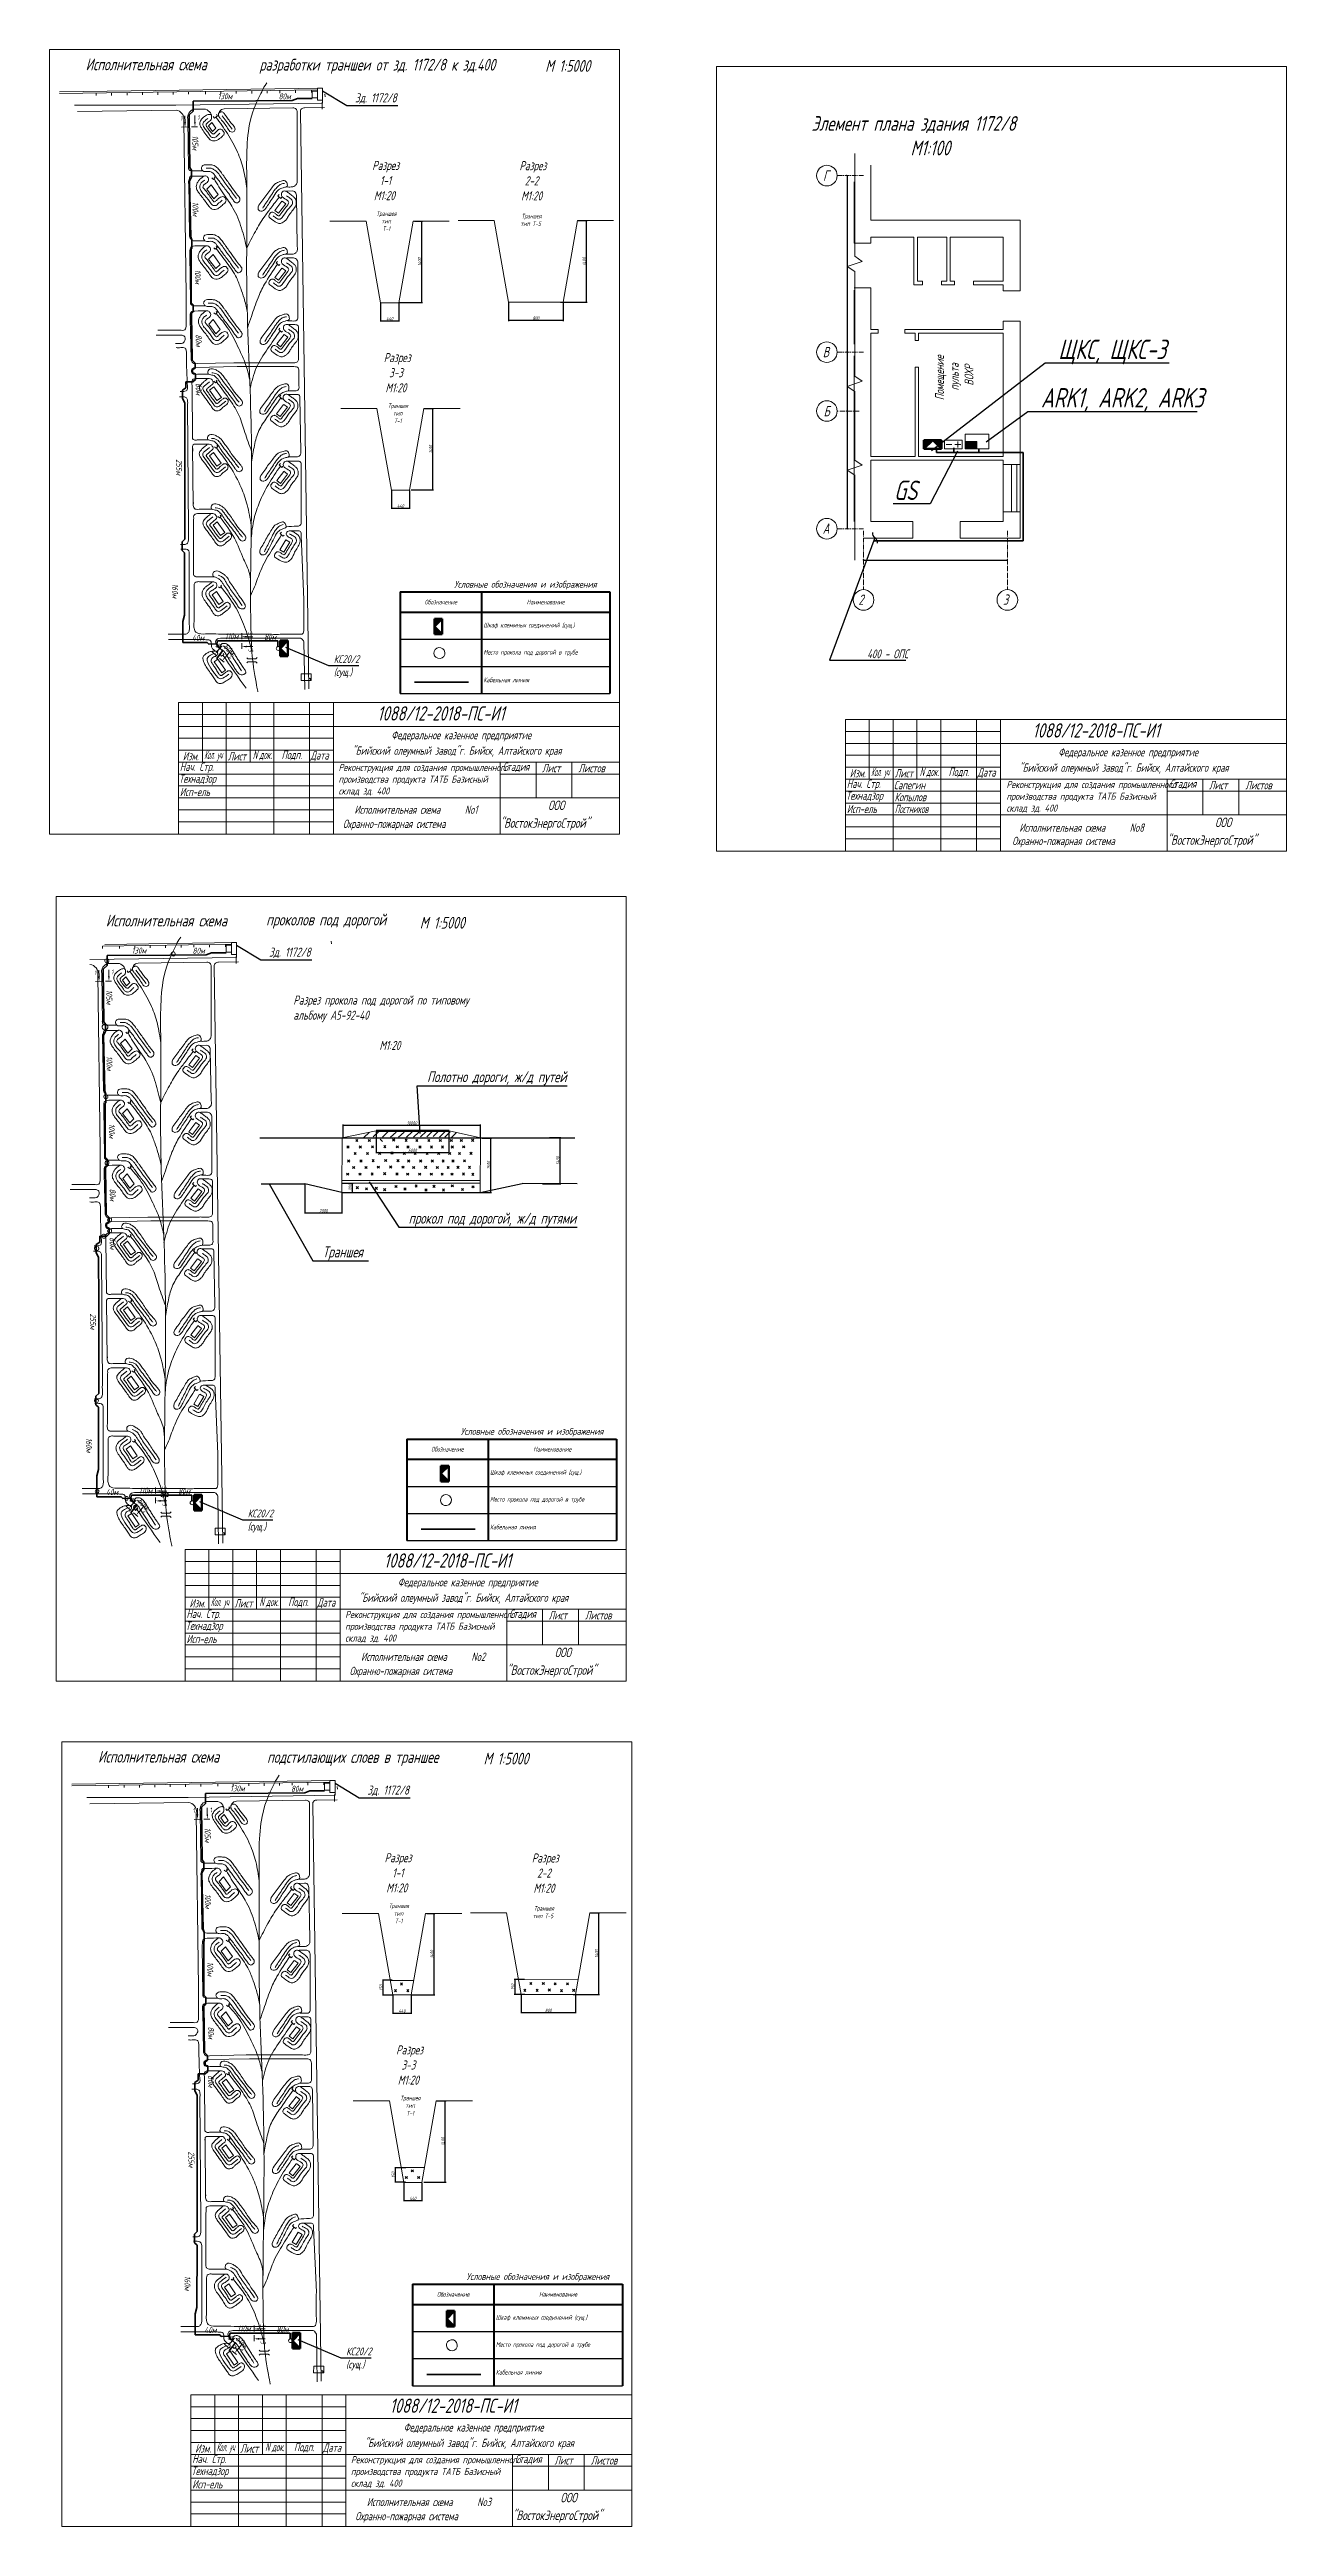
# Model space of a CAD drawing. Header units: millimetres. Extents: x 13096 to 18634, y -492 to 9335.
# Drawn here: x 16532 to 18634, y 5127 to 9335 of the extents above; entities that cross this region are included whole.
import ezdxf
from ezdxf import colors
from ezdxf.entities.mleader import LeaderData, LeaderLine
from ezdxf.enums import TextEntityAlignment as Align
from ezdxf.math import Vec2, Vec3

# ---------------------------------------------------------------- set-up
doc = ezdxf.new("R2010")
doc.units = ezdxf.units.MM
doc.linetypes.add('gost6', pattern=[12, 8, -1.5, 1, -1.5])
doc.layers.get('Defpoints').update_dxf_attribs({"color": 33})
for name, color, linetype, lineweight in [('ИИ_ОФОРМЛЕНИЕ_025', 7, 'Continuous', 25), ('Линия выноска', 137, 'Continuous', 20), ('Линия связи (Вновь)', 3, 'Continuous', 60), ('Осевая', 4, 'gost6', 25), ('ППК и др. приБоры', 171, 'Continuous', 50), ('Размерная', 4, 'Continuous', 25), ('Рамка толстая', 7, 'Continuous', 60), ('Рамка тонкая', 5, 'Continuous', 25), ('Строительный', 251, 'Continuous', 13), ('ТаБлица', 253, 'Continuous', 25), ('текст', 7, 'Continuous', 25), ('Щиты пульты (Вновь)', 5, 'Continuous', 50), ('Элемент эл. схем', 7, 'Continuous', 35)]:
    doc.layers.add(name, color=color, linetype=linetype, lineweight=lineweight)
doc.styles.add('Simplex', font='simplex.shx', dxfattribs={"width": 0.7, "oblique": 15})
doc.styles.get("Standard").update_dxf_attribs({"font": 'arial.ttf'})
doc.dimstyles.new('Simplex', dxfattribs={"dimtxt": 2.5, "dimasz": 2.5, "dimexe": 1.25, "dimexo": 0.625, "dimtad": 1, "dimtxsty": 'Simplex', "dimcen": 2.5, "dimclrt": 2, "dimadec": 0, "dimazin": 0, "dimtfac": 1, "dimtmove": 0, "dimatfit": 3, "dimfxl": 1, "dimarcsym": 0})

msp = doc.modelspace()

# ---------------------------------------------------------------- texts
at = {"color": 18, "lineweight": 20, "true_color": 0x000000, "style": 'Simplex', "oblique": 15}
for s, height, width, p in [('1088/12-2018-ПС-И1', 24.3, 0.7, (17088.74792, 8195.21074)), ('Федеральное казенное предприятие', 14.175, 0.7, (17112.59403, 8163.43752)), ('1088/12-2018-ПС-И1', 24.3, 0.7, (18202.19201, 8166.32123)), ('Нач. Стр.', 14.175, 0.7, (16753.1535, 8109.77502)), ('Изм.', 14.175, 0.6, (16758.19307, 8127.66252)), ('Кол. уч', 14.175, 0.4, (16794.54744, 8130.02502)), ('Лист', 14.175, 0.6, (16834.86787, 8127.66252)), ('N', 14.175, 0.5, (16877.06541, 8130.02502)), ('док.', 14.175, 0.5, (16888.33947, 8130.02502)), ('Подп.', 14.175, 0.6, (16926.06557, 8130.02502)), ('Дата', 14.175, 0.6, (16975.26917, 8129.01252)), ('"Бийский олеумный завод"г. Бийск, Алтайского края', 14.175, 0.7, (17046.12297, 8137.11252)), ('Стадия', 14.175, 0.6, (17301.69528, 8109.77502)), ('"Бийский олеумный завод"г. Бийск, Алтайского края', 14.175, 0.7, (18179.53403, 8108.15683)), ('Федеральное казенное предприятие', 14.175, 0.7, (18246.00509, 8134.48183)), ('Исп-ель', 14.175, 0.7, (16753.1535, 8066.91252)), ('Технадзор', 14.175, 0.6, (16751.8035, 8089.52502)), ('Лист', 14.175, 0.7, (17368.78725, 8107.41252)), ('Листов', 14.175, 0.7, (17430.63499, 8107.41252)), ('Нач. Стр.', 14.175, 0.7, (17886.56457, 8080.81933)), ('Изм.', 14.175, 0.6, (17891.60414, 8098.70683)), ('Кол. уч', 14.175, 0.4, (17927.95851, 8101.06933)), ('Сапегин', 14.175, 0.7, (17966.66024, 8078.45683)), ('Лист', 14.175, 0.6, (17968.27894, 8098.70683)), ('N', 14.175, 0.5, (18010.47648, 8101.06933)), ('док.', 14.175, 0.5, (18021.75054, 8101.06933)), ('Подп.', 14.175, 0.6, (18059.47664, 8101.06933)), ('Дата', 14.175, 0.6, (18108.68024, 8100.05683)), ('Стадия', 14.175, 0.6, (18435.10634, 8080.81933)), ('Лист', 14.175, 0.7, (18502.19832, 8078.45683)), ('Листов', 14.175, 0.7, (18564.04606, 8078.45683)), ('Исполнительная схема ', 14.175, 0.7, (17049.82947, 8036.7939)), ('No1', 14.175, 0.7, (17237.41197, 8036.7939)), ('ООО', 16.2, 0.7, (17379.00311, 8043.14288)), ('Исп-ель', 14.175, 0.7, (17886.56457, 8037.95683)), ('Технадзор', 14.175, 0.6, (17885.21457, 8060.56933)), ('Копылов', 14.175, 0.6, (17967.83457, 8058.20683)), ('Постников', 14.175, 0.5, (17968.10457, 8037.95683)), ('Охранно-пожарная система', 14.175, 0.7, (17030.40502, 8012.71339)), ('"ВостокЭнергоСтрой"', 16.2, 0.7, (17297.34937, 8013.05717)), ('Охранно-пожарная система', 14.175, 0.7, (18167.80435, 7983.63555)), ('Исполнительная схема ', 14.175, 0.7, (18179.8111, 8006.21642)), ('No8', 14.175, 0.7, (18367.3936, 8006.21642)), ('"ВостокЭнергоСтрой"', 16.2, 0.7, (18430.76044, 7984.10148)), ('ООО', 16.2, 0.7, (18512.41418, 8014.18719)), ('1088/12-2018-ПС-И1', 24.3, 0.7, (17100.00384, 6755.98273)), ('Федеральное казенное предприятие', 14.175, 0.7, (17123.84995, 6724.20951)), ('Изм.', 14.175, 0.6, (16769.44899, 6688.43451)), ('Кол. уч', 14.175, 0.4, (16805.80336, 6690.79701)), ('Лист', 14.175, 0.6, (16846.12379, 6688.43451)), ('N', 14.175, 0.5, (16888.32133, 6690.79701)), ('док.', 14.175, 0.5, (16899.59539, 6690.79701)), ('Подп.', 14.175, 0.6, (16937.32149, 6690.79701)), ('Дата', 14.175, 0.6, (16986.52509, 6689.78451)), ('"Бийский олеумный завод"г. Бийск, Алтайского края', 14.175, 0.7, (17057.37889, 6697.88451)), ('Нач. Стр.', 14.175, 0.7, (16764.40942, 6670.54701)), ('Технадзор', 14.175, 0.6, (16763.05942, 6650.29701)), ('Стадия', 14.175, 0.6, (17312.9512, 6670.54701)), ('Лист', 14.175, 0.7, (17380.04317, 6668.18451)), ('Листов', 14.175, 0.7, (17441.89091, 6668.18451)), ('Исп-ель', 14.175, 0.7, (16764.40942, 6627.68451)), ('Исполнительная схема ', 14.175, 0.7, (17061.08539, 6597.56589)), ('No2', 14.175, 0.7, (17248.66789, 6597.56589)), ('ООО', 16.2, 0.7, (17390.25903, 6603.91487)), ('Охранно-пожарная система', 14.175, 0.7, (17041.66094, 6573.48538)), ('"ВостокЭнергоСтрой"', 16.2, 0.7, (17308.60529, 6573.82916)), ('1088/12-2018-ПС-И1', 24.3, 0.7, (17109.80488, 5319.98673)), ('Изм.', 14.175, 0.6, (16779.25003, 5252.43852)), ('Кол. уч', 14.175, 0.4, (16815.6044, 5254.80102)), ('Лист', 14.175, 0.6, (16855.92483, 5252.43852)), ('N', 14.175, 0.5, (16898.12237, 5254.80102)), ('док.', 14.175, 0.5, (16909.39643, 5254.80102)), ('Подп.', 14.175, 0.6, (16947.12253, 5254.80102)), ('Дата', 14.175, 0.6, (16996.32613, 5253.78852)), ('"Бийский олеумный завод"г. Бийск, Алтайского края', 14.175, 0.7, (17067.17992, 5261.88852)), ('Федеральное казенное предприятие', 14.175, 0.7, (17133.65098, 5288.21352)), ('Нач. Стр.', 14.175, 0.7, (16774.21046, 5234.55102)), ('Технадзор', 14.175, 0.6, (16772.86046, 5214.30102)), ('Стадия', 14.175, 0.6, (17322.75223, 5234.55102)), ('Лист', 14.175, 0.7, (17389.84421, 5232.18852)), ('Листов', 14.175, 0.7, (17451.69195, 5232.18852)), ('Исп-ель', 14.175, 0.7, (16774.21046, 5191.68852)), ('ООО', 16.2, 0.7, (17400.06007, 5167.91887)), ('Охранно-пожарная система', 14.175, 0.7, (17051.46198, 5137.48938)), ('Исполнительная схема ', 14.175, 0.7, (17070.88643, 5161.56989)), ('No3', 14.175, 0.7, (17258.46893, 5161.56989)), ('"ВостокЭнергоСтрой"', 16.2, 0.7, (17318.40633, 5137.83316))]:
    msp.add_text(s, height=height, dxfattribs=dict(at, width=width)).set_placement(p)
at = {"layer": 'ИИ_ОФОРМЛЕНИЕ_025', "color": 18, "lineweight": 20, "true_color": 0x000000, "char_height": 12, "attachment_point": 1}
for insert in [(17022.90399, 8121.62731), (18157.94193, 8092.57005), (17034.15991, 6682.3993), (17043.96095, 5246.40331)]:
    msp.add_mtext_dynamic_manual_height_columns('{\\Fsimplex|c204;\\Q15;\\W0.7;\\C2;Реконструкция для создания промышленного производства продукта ТАТБ Базисный склад зд. 400}', width=276.2589272, gutter_width=12.5, heights=[0], dxfattribs=dict(at, insert=insert))
at = {"layer": 'ТаБлица', "color": 18, "lineweight": 20, "true_color": 0x000000, "attachment_point": 5, "style": 'Simplex'}
for s, insert, char_height, width in [('130м', (16829.94528, 9256.01461), 10.164, 275.88), ('80м', (16931.36606, 9255.61255), 10.164, 275.88), ('Условные обозначения и изображения', (17340.52125, 8425.3043), 11.5, 425.2362496), ('40м', (16784.12333, 8335.96359), 10.164, 275.88), ('110м', (16841.14633, 8338.48913), 10.164, 275.88), ('80м', (16906.61611, 8337.14692), 10.164, 275.88), ('130м', (16683.73278, 7804.49699), 10.164, 275.88), ('80м', (16785.15356, 7804.09492), 10.164, 275.88), ('Условные обозначения и изображения', (17351.77717, 6986.07629), 11.5, 425.2362496), ('40м', (16637.91083, 6884.44597), 10.164, 275.88), ('110м', (16694.93383, 6886.97151), 10.164, 275.88), ('80м', (16760.40362, 6885.62929), 10.164, 275.88), ('130м', (16851.00224, 6380.79061), 10.164, 275.88), ('80м', (16952.42302, 6380.38854), 10.164, 275.88), ('Условные обозначения и изображения', (17361.57821, 5550.08029), 11.5, 425.2362496), ('40м', (16805.18028, 5460.73958), 10.164, 275.88), ('110м', (16862.20329, 5463.26512), 10.164, 275.88), ('80м', (16927.67307, 5461.92291), 10.164, 275.88)]:
    msp.add_mtext(s, dxfattribs=dict(at, insert=insert, char_height=char_height, width=width))
at = {"layer": 'ТаБлица', "color": 18, "lineweight": 20, "true_color": 0x000000, "char_height": 10.164, "width": 275.88, "attachment_point": 5, "style": 'Simplex'}
for s, insert, rotation in [('105м', (16779.51286, 9177.03304), 270), ('100м', (16779.86955, 9064.52026), 270), ('100м', (16783.83931, 8949.48035), 270), ('80м', (16785.23723, 8841.04248), 270), ('60м', (16785.21496, 8758.56704), 270), ('255м', (16751.88683, 8625.88215), 270), ('160м', (16745.2041, 8415.71776), 270), ('60м', (16836.92934, 8316.02051), 312.01622166), ('105м', (16633.30037, 7725.51542), 270), ('100м', (16633.65705, 7613.00263), 270), ('100м', (16637.62682, 7497.96273), 270), ('80м', (16639.02474, 7389.52486), 270), ('60м', (16639.00246, 7307.04941), 270), ('255м', (16605.67433, 7174.36452), 270), ('160м', (16598.99161, 6964.20014), 270), ('60м', (16690.71685, 6864.50289), 312.01622166), ('105м', (16800.56982, 6301.80903), 270), ('100м', (16800.92651, 6189.29625), 270), ('100м', (16804.89627, 6074.25634), 270), ('80м', (16806.29419, 5965.81847), 270), ('60м', (16806.27192, 5883.34303), 270), ('255м', (16772.94379, 5750.65814), 270), ('160м', (16766.26106, 5540.49376), 270), ('60м', (16857.9863, 5440.7965), 312.01622166)]:
    msp.add_mtext(s, dxfattribs=dict(at, insert=insert, rotation=rotation))
at = {"layer": 'текст', "color": 18, "lineweight": 20, "true_color": 0x000000, "style": 'Simplex', "oblique": 15, "width": 0.7}
for s, p in [('Исполнительная схема', (16696.03409, 9300.0452)), ('разработки траншеи от зд. 1172/8 к зд.400', (17088.80428, 9299.55478)), ('М 1:5000', (17412.30585, 9297.48224)), ('Исполнительная схема', (16730.40231, 7845.4248)), ('проколов под дорогой ', (17006.51038, 7847.1333)), ('М 1:5000', (17199.16592, 7841.73439)), ('Исполнительная схема', (16717.09105, 6424.82119)), ('М 1:5000', (17307.48391, 6421.54131)), ('подстилающих слоев в траншее', (17047.1142, 6424.33077))]:
    msp.add_text(s, height=20, dxfattribs=at).set_placement(p, align=Align.CENTER)
at = {"layer": 'текст', "color": 18, "lineweight": 20, "true_color": 0x000000, "style": 'Simplex'}
for s, width, gutter_width, insert, char_height, attachment_point, rotation in [('{\\H0.7x;1}', 8.7102084, 15, (16755.52695, 9218.27243), 11.55, 5, 8.55286586), ('{\\H0.7x;1}', 8.7102084, 15, (16784.51217, 9219.36817), 11.55, 5, 8.55286586), ('\\pi-30.557;Помещение \\P\\pi-13.94;пульта \\P\\pi-5.7268;ВОХР', 28.8, 12.5, (18036.771, 8770.12575), 15, 1, 90), ('{\\H0.7x;3}', 8.7102084, 15, (16873.00273, 8344.19936), 11.55, 5, 277.50996044), ('{\\H0.7x;2}', 8.7102084, 15, (16817.32774, 8323.24025), 11.55, 5, 326.4984166), ('{\\H0.7x;2}', 8.7102084, 15, (16839.58349, 8304.63849), 11.55, 5, 326.4984166), ('{\\H0.7x;3}', 8.7102084, 15, (16873.57073, 8315.19899), 11.55, 5, 277.50996044), ('{\\H0.7x;1}', 8.7102084, 15, (16609.31446, 7766.75481), 11.55, 5, 8.55286586), ('{\\H0.7x;1}', 8.7102084, 15, (16638.29968, 7767.85055), 11.55, 5, 8.55286586), ('{\\H0.7x;2}', 8.7102084, 15, (16671.11525, 6871.72263), 11.55, 5, 326.4984166), ('{\\H0.7x;3}', 8.7102084, 15, (16726.79023, 6892.68173), 11.55, 5, 277.50996044), ('{\\H0.7x;3}', 8.7102084, 15, (16727.35823, 6863.68137), 11.55, 5, 277.50996044), ('{\\H0.7x;2}', 8.7102084, 15, (16693.37099, 6853.12087), 11.55, 5, 326.4984166), ('{\\H0.7x;1}', 8.7102084, 15, (16776.58391, 6343.04842), 11.55, 5, 8.55286586), ('{\\H0.7x;1}', 8.7102084, 15, (16805.56913, 6344.14416), 11.55, 5, 8.55286586), ('{\\H0.7x;2}', 8.7102084, 15, (16838.3847, 5448.01625), 11.55, 5, 326.4984166), ('{\\H0.7x;2}', 8.7102084, 15, (16860.64044, 5429.41448), 11.55, 5, 326.4984166), ('{\\H0.7x;3}', 8.7102084, 15, (16894.05969, 5468.97535), 11.55, 5, 277.50996044), ('{\\H0.7x;3}', 8.7102084, 15, (16894.62768, 5439.97499), 11.55, 5, 277.50996044)]:
    msp.add_mtext_dynamic_manual_height_columns(s, width=width, gutter_width=gutter_width, heights=[0], dxfattribs=dict(at, insert=insert, char_height=char_height, attachment_point=attachment_point, rotation=rotation))
at = {"layer": 'текст', "color": 18, "lineweight": 20, "true_color": 0x000000, "attachment_point": 1, "style": 'Simplex'}
for s, width, insert, char_height in [('\\pi76.691;Элемент плана здания 1172/8 \\P\\pi245.12;М1:100', 578.999515, (17749.86415, 9222.22334), 25), ('\\pi6.9573;Разрез \\P\\pi20.092;1-1\\P\\pi9.7045;М1:20', 65.8694283, (17073.15844, 9146.06703), 15.4), ('\\pi16.957;Разрез \\P\\pi26.121;2-2\\P\\pi19.704;М1:20', 85.8694283, (17313.35805, 9145.65894), 15.4), ('\\pi-2.7966;Г', 6.0958109, (17849.14384, 9130.11271), 17.5), ('\\pi-3.6664;Траншея\\P\\pi4.951;тип \\P\\pi6.8981;Т-1', 25.8694283, (17090.86024, 9060.4202), 7.7), ('\\pi6.3336;Траншея\\P\\pi4.5781;тип Т-5', 45.8694283, (17327.53462, 9056.18865), 7.7), ('\\pi6.9573;Разрез \\P\\pi16.121;3-3\\P\\pi9.7045;М1:20', 65.8694283, (17092.77214, 8819.59618), 15.4), ('\\pi-2.9334;В', 6.0958109, (17848.71223, 8830.1047), 17.5), ('\\pi-3.6664;Траншея\\P\\pi4.951;тип \\P\\pi6.8981;Т-1', 25.8694283, (17110.47394, 8733.94935), 7.7), ('\\pi-2.505;Б', 6.0958109, (17849.71574, 8729.6268), 17.5), ('\\pi-1.9104;А', 6.0958109, (17847.67439, 8530.38191), 17.5), ('\\pi-2.6417;2', 6.0958109, (17908.94403, 8409.42711), 17.5), ('\\pi-2.6417;3', 6.0958109, (18154.62526, 8409.38657), 17.5), ('Разрез прокола под дорогой по типовому альбому {\\C256;\\c16777215;А5-92-40\\P\\pi169.43;}\\P\\pi146.19;М1:20', 338.8501844, (16946.0766, 7728.03873), 15.4), ('\\pi6.9573;Разрез \\P\\pi20.092;1-1\\P\\pi9.7045;М1:20', 65.8694283, (17094.2154, 6270.84303), 15.4), ('\\pi16.957;Разрез \\P\\pi26.121;2-2\\P\\pi19.704;М1:20', 85.8694283, (17334.41501, 6270.43493), 15.4), ('\\pi-3.6664;Траншея\\P\\pi4.951;тип \\P\\pi6.8981;Т-1', 25.8694283, (17111.91719, 6185.19619), 7.7), ('\\pi6.3336;Траншея\\P\\pi4.5781;тип Т-5', 45.8694283, (17348.59158, 6180.96464), 7.7), ('\\pi6.9573;Разрез \\P\\pi16.121;3-3\\P\\pi9.7045;М1:20', 65.8694283, (17113.8291, 5944.37217), 15.4), ('\\pi-3.6664;Траншея\\P\\pi4.951;тип \\P\\pi6.8981;Т-1', 25.8694283, (17131.53089, 5858.72534), 7.7)]:
    msp.add_mtext_dynamic_manual_height_columns(s, width=width, gutter_width=12.5, heights=[0], dxfattribs=dict(at, insert=insert, char_height=char_height))

# ---------------------------------------------------------------- blocks, each defined once
blk = doc.blocks.new('_None')
blk = doc.blocks.new('A$C4BB167BF')
at = {"layer": 'Щиты пульты (Вновь)', "true_color": 0xc7c8ca}
h = blk.add_hatch(color=9, dxfattribs=at)
h.paths.add_polyline_path([(0, 3), (0, 0), (3, 3)])
h.paths.add_polyline_path([(6, 3), (3, 3), (6, 0)])
at = {"layer": 'Щиты пульты (Вновь)', "color": 252, "true_color": 0x939598}
for p, q in [((0, 3), (0, 0)), ((6, 3), (0, 3)), ((0, 0), (3, 3)), ((3, 3), (6, 0)), ((6, 0), (6, 3)), ((0, 0), (6, 0))]:
    blk.add_line(p, q, dxfattribs=at)
blk = doc.blocks.new('_ArchTick')
at = {"color": 0, "linetype": 'ByBlock', "const_width": 0.15}
blk.add_lwpolyline([(-0.5, -0.5), (0.5, 0.5)], dxfattribs=at)
blk = doc.blocks.new('*D158')
at = {"layer": 'Defpoints', "color": 0, "lineweight": 80, "transparency": 16777216}
for p in [(17449.9, 6169.4), (17465.3, 6169.4), (17420.7, 6030.7)]:
    blk.add_point(p, dxfattribs=at)
at = {"layer": 'Размерная', "color": 0, "lineweight": -2, "transparency": 16777216}
for p, q in [((17450.5, 6169.4), (17466.5, 6169.4)), ((17465.3, 6030.7), (17465.3, 6169.4)), ((17421.4, 6030.7), (17466.5, 6030.7))]:
    blk.add_line(p, q, dxfattribs=at)
at = {"layer": 'Размерная', "color": 0, "lineweight": -2, "transparency": 16777216, "xscale": 1.5, "yscale": 1.5, "zscale": 1.5}
for p, rotation in [((17465.3, 6169.4), 90), ((17465.3, 6030.7), 270)]:
    blk.add_blockref('_ArchTick', p, dxfattribs=dict(at, rotation=rotation))
at = {"layer": 'Размерная', "color": 2, "lineweight": 20, "transparency": 16777216, "insert": (17461.6, 6100), "char_height": 2, "attachment_point": 5, "rotation": 90, "style": 'Simplex'}
blk.add_mtext('{\\H3x;1400}', dxfattribs=at)
blk = doc.blocks.new('*D159')
at = {"layer": 'Defpoints', "color": 0, "lineweight": 80, "transparency": 16777216}
for p in [(17333, 6030.8), (17425.4, 6030.8), (17425.4, 6000)]:
    blk.add_point(p, dxfattribs=at)
at = {"layer": 'Размерная', "color": 0, "lineweight": -2, "transparency": 16777216}
for p, q in [((17333, 6030.2), (17333, 5998.8)), ((17425.4, 6030.2), (17425.4, 5998.8)), ((17333, 6000), (17425.4, 6000))]:
    blk.add_line(p, q, dxfattribs=at)
at = {"layer": 'Размерная', "color": 0, "lineweight": -2, "transparency": 16777216, "xscale": 1.5, "yscale": 1.5, "zscale": 1.5, "rotation": 180}
blk.add_blockref('_ArchTick', (17333, 6000), dxfattribs=at)
at = {"layer": 'Размерная', "color": 0, "lineweight": -2, "transparency": 16777216, "xscale": 1.5, "yscale": 1.5, "zscale": 1.5}
blk.add_blockref('_ArchTick', (17425.4, 6000), dxfattribs=at)
at = {"layer": 'Размерная', "color": 2, "lineweight": 20, "transparency": 16777216, "insert": (17379.2, 6003.7), "char_height": 2, "attachment_point": 5, "style": 'Simplex'}
blk.add_mtext('{\\H3x;800}', dxfattribs=at)
blk = doc.blocks.new('*D160')
at = {"layer": 'Defpoints', "color": 0, "lineweight": 80, "transparency": 16777216}
for p in [(17172.4, 6168.4), (17185.4, 6168.4), (17145, 6030.1)]:
    blk.add_point(p, dxfattribs=at)
at = {"layer": 'Размерная', "color": 0, "lineweight": -2, "transparency": 16777216}
for p, q in [((17173, 6168.4), (17186.6, 6168.4)), ((17185.4, 6030.1), (17185.4, 6168.4)), ((17145.7, 6030.1), (17186.6, 6030.1))]:
    blk.add_line(p, q, dxfattribs=at)
at = {"layer": 'Размерная', "color": 0, "lineweight": -2, "transparency": 16777216, "xscale": 1.5, "yscale": 1.5, "zscale": 1.5}
for p, rotation in [((17185.4, 6168.4), 90), ((17185.4, 6030.1), 270)]:
    blk.add_blockref('_ArchTick', p, dxfattribs=dict(at, rotation=rotation))
at = {"layer": 'Размерная', "color": 2, "lineweight": 20, "transparency": 16777216, "insert": (17181.8, 6099.2), "char_height": 2, "attachment_point": 5, "rotation": 90, "style": 'Simplex'}
blk.add_mtext('{\\H3x;1400}', dxfattribs=at)
blk = doc.blocks.new('*D161')
at = {"layer": 'Defpoints', "color": 0, "lineweight": 80, "transparency": 16777216}
for p in [(17115.4, 6030), (17146.2, 6030), (17146.2, 5999.3)]:
    blk.add_point(p, dxfattribs=at)
at = {"layer": 'Размерная', "color": 0, "lineweight": -2, "transparency": 16777216}
for p, q in [((17115.4, 6029.4), (17115.4, 5998)), ((17146.2, 6029.4), (17146.2, 5998)), ((17115.4, 5999.3), (17146.2, 5999.3))]:
    blk.add_line(p, q, dxfattribs=at)
at = {"layer": 'Размерная', "color": 0, "lineweight": -2, "transparency": 16777216, "xscale": 1.5, "yscale": 1.5, "zscale": 1.5, "rotation": 180}
blk.add_blockref('_ArchTick', (17115.4, 5999.3), dxfattribs=at)
at = {"layer": 'Размерная', "color": 0, "lineweight": -2, "transparency": 16777216, "xscale": 1.5, "yscale": 1.5, "zscale": 1.5}
blk.add_blockref('_ArchTick', (17146.2, 5999.3), dxfattribs=at)
at = {"layer": 'Размерная', "color": 2, "lineweight": 20, "transparency": 16777216, "insert": (17130.8, 6002.9), "char_height": 2, "attachment_point": 5, "style": 'Simplex'}
blk.add_mtext('{\\H3x;440}', dxfattribs=at)
blk = doc.blocks.new('*D162')
at = {"layer": 'Defpoints', "color": 0, "lineweight": 80, "transparency": 16777216}
for p in [(17188.9, 5850.2), (17204.3, 5850.2), (17167.1, 5711.7)]:
    blk.add_point(p, dxfattribs=at)
at = {"layer": 'Размерная', "color": 0, "lineweight": -2, "transparency": 16777216}
for p, q in [((17189.6, 5850.2), (17205.6, 5850.2)), ((17204.3, 5711.7), (17204.3, 5850.2)), ((17167.7, 5711.7), (17205.6, 5711.7))]:
    blk.add_line(p, q, dxfattribs=at)
at = {"layer": 'Размерная', "color": 0, "lineweight": -2, "transparency": 16777216, "xscale": 1.5, "yscale": 1.5, "zscale": 1.5}
for p, rotation in [((17204.3, 5850.2), 90), ((17204.3, 5711.7), 270)]:
    blk.add_blockref('_ArchTick', p, dxfattribs=dict(at, rotation=rotation))
at = {"layer": 'Размерная', "color": 2, "lineweight": 20, "transparency": 16777216, "insert": (17200.7, 5781), "char_height": 2, "attachment_point": 5, "rotation": 90, "style": 'Simplex'}
blk.add_mtext('{\\H3x;1400}', dxfattribs=at)
blk = doc.blocks.new('*D163')
at = {"layer": 'Defpoints', "color": 0, "lineweight": 80, "transparency": 16777216}
for p in [(17133.7, 5711.6), (17164.5, 5711.6), (17164.5, 5680.9)]:
    blk.add_point(p, dxfattribs=at)
at = {"layer": 'Размерная', "color": 0, "lineweight": -2, "transparency": 16777216}
for p, q in [((17133.7, 5711), (17133.7, 5679.6)), ((17164.5, 5711), (17164.5, 5679.6)), ((17133.7, 5680.9), (17164.5, 5680.9))]:
    blk.add_line(p, q, dxfattribs=at)
at = {"layer": 'Размерная', "color": 0, "lineweight": -2, "transparency": 16777216, "xscale": 1.5, "yscale": 1.5, "zscale": 1.5, "rotation": 180}
blk.add_blockref('_ArchTick', (17133.7, 5680.9), dxfattribs=at)
at = {"layer": 'Размерная', "color": 0, "lineweight": -2, "transparency": 16777216, "xscale": 1.5, "yscale": 1.5, "zscale": 1.5}
blk.add_blockref('_ArchTick', (17164.5, 5680.9), dxfattribs=at)
at = {"layer": 'Размерная', "color": 2, "lineweight": 20, "transparency": 16777216, "insert": (17149.1, 5684.5), "char_height": 2, "attachment_point": 5, "style": 'Simplex'}
blk.add_mtext('{\\H3x;440}', dxfattribs=at)
blk = doc.blocks.new('*T164')
at = {"layer": 'ТаБлица', "color": 0, "linetype": 'ByBlock', "lineweight": 40, "transparency": 16777216}
for p, q in [((0, 0), (356.5, 0)), ((0, 0), (0, -172.5)), ((138, 0), (138, -172.5)), ((356.5, 0), (356.5, -172.5)), ((0, -34.5), (356.5, -34.5))]:
    blk.add_line(p, q, dxfattribs=at)
at = {"layer": 'ТаБлица', "color": 5, "linetype": 'ByBlock', "lineweight": 25, "transparency": 16777216}
for p, q in [((0, -80.5), (356.5, -80.5)), ((0, -126.5), (356.5, -126.5)), ((0, -172.5), (356.5, -172.5))]:
    blk.add_line(p, q, dxfattribs=at)
at = {"layer": 'ТаБлица', "color": 2, "lineweight": 20, "transparency": 16777216, "char_height": 8.05, "style": 'Simplex'}
for s, insert, width, attachment_point in [('Обозначение', (69, -17.25), 138, 5), ('Наименование', (247.25, -17.25), 218.5, 5), ('Шкаф клеммных соединений (сущ.)', (141.45, -57.5), 211.6, 4), ('Место прокола под дорогой в трубе', (141.45, -103.5), 211.6, 4), ('Кабельная линия', (141.45, -149.5), 211.6, 4)]:
    blk.add_mtext(s, dxfattribs=dict(at, insert=insert, width=width, attachment_point=attachment_point))
blk = doc.blocks.new('*D207')
at = {"layer": 'Defpoints', "color": 0, "lineweight": 80, "transparency": 16777216}
for p in [(17099, 6054.9), (17114.7, 6054.9), (17116.4, 6029.6)]:
    blk.add_point(p, dxfattribs=at)
at = {"layer": 'Размерная', "color": 0, "lineweight": -2, "transparency": 16777216}
for p, q in [((17114.1, 6054.9), (17097.7, 6054.9)), ((17115.8, 6029.6), (17097.7, 6029.6)), ((17099, 6029.6), (17099, 6054.9))]:
    blk.add_line(p, q, dxfattribs=at)
at = {"layer": 'Размерная', "color": 0, "lineweight": -2, "transparency": 16777216, "xscale": 1.5, "yscale": 1.5, "zscale": 1.5}
for p, rotation in [((17099, 6054.9), 90), ((17099, 6029.6), 270)]:
    blk.add_blockref('_ArchTick', p, dxfattribs=dict(at, rotation=rotation))
at = {"layer": 'Размерная', "color": 2, "lineweight": 20, "transparency": 16777216, "insert": (17095.3, 6042.3), "char_height": 2, "attachment_point": 5, "rotation": 90, "style": 'Simplex'}
blk.add_mtext('{\\H3x;150}', dxfattribs=at)
blk = doc.blocks.new('*D208')
at = {"layer": 'Defpoints', "color": 0, "lineweight": 80, "transparency": 16777216}
for p in [(17322.8, 6056.3), (17339.8, 6056.3), (17340.2, 6031)]:
    blk.add_point(p, dxfattribs=at)
at = {"layer": 'Размерная', "color": 0, "lineweight": -2, "transparency": 16777216}
for p, q in [((17339.2, 6056.3), (17321.5, 6056.3)), ((17339.6, 6031), (17321.5, 6031)), ((17322.8, 6031), (17322.8, 6056.3))]:
    blk.add_line(p, q, dxfattribs=at)
at = {"layer": 'Размерная', "color": 0, "lineweight": -2, "transparency": 16777216, "xscale": 1.5, "yscale": 1.5, "zscale": 1.5}
for p, rotation in [((17322.8, 6056.3), 90), ((17322.8, 6031), 270)]:
    blk.add_blockref('_ArchTick', p, dxfattribs=dict(at, rotation=rotation))
at = {"layer": 'Размерная', "color": 2, "lineweight": 20, "transparency": 16777216, "insert": (17319.2, 6043.6), "char_height": 2, "attachment_point": 5, "rotation": 90, "style": 'Simplex'}
blk.add_mtext('{\\H3x;150}', dxfattribs=at)
blk = doc.blocks.new('*D209')
at = {"layer": 'Defpoints', "color": 0, "lineweight": 80, "transparency": 16777216}
for p in [(17119.7, 5736.5), (17137.9, 5736.5), (17137.1, 5711.8)]:
    blk.add_point(p, dxfattribs=at)
at = {"layer": 'Размерная', "color": 0, "lineweight": -2, "transparency": 16777216}
for p, q in [((17137.2, 5736.5), (17118.4, 5736.5)), ((17119.7, 5711.8), (17119.7, 5736.5)), ((17136.5, 5711.8), (17118.4, 5711.8))]:
    blk.add_line(p, q, dxfattribs=at)
at = {"layer": 'Размерная', "color": 0, "lineweight": -2, "transparency": 16777216, "xscale": 1.5, "yscale": 1.5, "zscale": 1.5}
for p, rotation in [((17119.7, 5736.5), 90), ((17119.7, 5711.8), 270)]:
    blk.add_blockref('_ArchTick', p, dxfattribs=dict(at, rotation=rotation))
at = {"layer": 'Размерная', "color": 2, "lineweight": 20, "transparency": 16777216, "insert": (17116.1, 5724.2), "char_height": 2, "attachment_point": 5, "rotation": 90, "style": 'Simplex'}
blk.add_mtext('{\\H3x;150}', dxfattribs=at)
blk = doc.blocks.new('*D151')
at = {"layer": 'Defpoints', "color": 0, "lineweight": 80, "transparency": 16777216}
for p in [(17028.8, 7409.4), (17046.7, 7409.4), (17028.9, 7393.6)]:
    blk.add_point(p, dxfattribs=at)
at = {"layer": 'Размерная', "color": 0, "lineweight": -2, "transparency": 16777216}
for p, q in [((17029.5, 7409.4), (17047.9, 7409.4)), ((17046.7, 7393.6), (17046.7, 7409.4)), ((17029.5, 7393.6), (17047.9, 7393.6))]:
    blk.add_line(p, q, dxfattribs=at)
at = {"layer": 'Размерная', "color": 0, "lineweight": -2, "transparency": 16777216, "xscale": 1.5, "yscale": 1.5, "zscale": 1.5}
for p, rotation in [((17046.7, 7409.4), 90), ((17046.7, 7393.6), 270)]:
    blk.add_blockref('_ArchTick', p, dxfattribs=dict(at, rotation=rotation))
at = {"layer": 'Размерная', "color": 2, "lineweight": 20, "transparency": 16777216, "insert": (17043.1, 7401.5), "char_height": 2, "attachment_point": 5, "rotation": 90, "style": 'Simplex'}
blk.add_mtext('{\\H3x;200}', dxfattribs=at)
blk = doc.blocks.new('*D152')
at = {"layer": 'Defpoints', "color": 0, "lineweight": 80, "transparency": 16777216}
for p in [(16965.6, 7407.9), (17028.5, 7394.2), (17028.5, 7358.7)]:
    blk.add_point(p, dxfattribs=at)
at = {"layer": 'Размерная', "color": 0, "lineweight": -2, "transparency": 16777216}
for p, q in [((16965.6, 7407.2), (16965.6, 7357.5)), ((17028.5, 7393.6), (17028.5, 7357.5)), ((16965.6, 7358.7), (17028.5, 7358.7))]:
    blk.add_line(p, q, dxfattribs=at)
at = {"layer": 'Размерная', "color": 0, "lineweight": -2, "transparency": 16777216, "xscale": 1.5, "yscale": 1.5, "zscale": 1.5, "rotation": 180}
blk.add_blockref('_ArchTick', (16965.6, 7358.7), dxfattribs=at)
at = {"layer": 'Размерная', "color": 0, "lineweight": -2, "transparency": 16777216, "xscale": 1.5, "yscale": 1.5, "zscale": 1.5}
blk.add_blockref('_ArchTick', (17028.5, 7358.7), dxfattribs=at)
at = {"layer": 'Размерная', "color": 2, "lineweight": 20, "transparency": 16777216, "insert": (16997.1, 7362.3), "char_height": 2, "attachment_point": 5, "style": 'Simplex'}
blk.add_mtext('{\\H3x;2000}', dxfattribs=at)
blk = doc.blocks.new('*D153')
at = {"layer": 'Defpoints', "color": 0, "lineweight": 80, "transparency": 16777216}
for p in [(17266.2, 7486), (17281.8, 7486), (17234, 7393.6)]:
    blk.add_point(p, dxfattribs=at)
at = {"layer": 'Размерная', "color": 0, "lineweight": -2, "transparency": 16777216}
for p, q in [((17266.8, 7486), (17283, 7486)), ((17281.8, 7393.6), (17281.8, 7486)), ((17234.6, 7393.6), (17283, 7393.6))]:
    blk.add_line(p, q, dxfattribs=at)
at = {"layer": 'Размерная', "color": 0, "lineweight": -2, "transparency": 16777216, "xscale": 1.5, "yscale": 1.5, "zscale": 1.5}
for p, rotation in [((17281.8, 7486), 90), ((17281.8, 7393.6), 270)]:
    blk.add_blockref('_ArchTick', p, dxfattribs=dict(at, rotation=rotation))
at = {"layer": 'Размерная', "color": 2, "lineweight": 20, "transparency": 16777216, "insert": (17278.1, 7439.8), "char_height": 2, "attachment_point": 5, "rotation": 90, "style": 'Simplex'}
blk.add_mtext('{\\H3x;1600}', dxfattribs=at)
blk = doc.blocks.new('*D154')
at = {"layer": 'Defpoints', "color": 0, "lineweight": 80, "transparency": 16777216}
for p in [(17087, 7498.4), (17210.3, 7498.2), (17210.3, 7461.3)]:
    blk.add_point(p, dxfattribs=at)
at = {"layer": 'Размерная', "color": 0, "lineweight": -2, "transparency": 16777216}
for p, q in [((17087, 7497.8), (17087, 7460)), ((17210.3, 7497.5), (17210.3, 7460)), ((17087, 7461.3), (17210.3, 7461.3))]:
    blk.add_line(p, q, dxfattribs=at)
at = {"layer": 'Размерная', "color": 0, "lineweight": -2, "transparency": 16777216, "xscale": 1.5, "yscale": 1.5, "zscale": 1.5, "rotation": 180}
blk.add_blockref('_ArchTick', (17087, 7461.3), dxfattribs=at)
at = {"layer": 'Размерная', "color": 0, "lineweight": -2, "transparency": 16777216, "xscale": 1.5, "yscale": 1.5, "zscale": 1.5}
blk.add_blockref('_ArchTick', (17210.3, 7461.3), dxfattribs=at)
at = {"layer": 'Размерная', "color": 2, "lineweight": 20, "transparency": 16777216, "insert": (17148.6, 7464.9), "char_height": 2, "attachment_point": 5, "style": 'Simplex'}
blk.add_mtext('{\\H3x;6000}', dxfattribs=at)
blk = doc.blocks.new('*D155')
at = {"layer": 'Defpoints', "color": 0, "lineweight": 80, "transparency": 16777216}
for p in [(17381, 7486.7), (17399.5, 7486.7), (17368.9, 7408.4)]:
    blk.add_point(p, dxfattribs=at)
at = {"layer": 'Размерная', "color": 0, "lineweight": -2, "transparency": 16777216}
for p, q in [((17381.6, 7486.7), (17400.7, 7486.7)), ((17399.5, 7408.4), (17399.5, 7486.7)), ((17369.5, 7408.4), (17400.7, 7408.4))]:
    blk.add_line(p, q, dxfattribs=at)
at = {"layer": 'Размерная', "color": 0, "lineweight": -2, "transparency": 16777216, "xscale": 1.5, "yscale": 1.5, "zscale": 1.5}
for p, rotation in [((17399.5, 7486.7), 90), ((17399.5, 7408.4), 270)]:
    blk.add_blockref('_ArchTick', p, dxfattribs=dict(at, rotation=rotation))
at = {"layer": 'Размерная', "color": 2, "lineweight": 20, "transparency": 16777216, "insert": (17395.9, 7447.5), "char_height": 2, "attachment_point": 5, "rotation": 90, "style": 'Simplex'}
blk.add_mtext('{\\H3x;1400}', dxfattribs=at)
blk = doc.blocks.new('*D156')
at = {"layer": 'Defpoints', "color": 0, "lineweight": 80, "transparency": 16777216}
for p in [(17263.9, 7507.8), (17031, 7486.1), (17263.9, 7486.6)]:
    blk.add_point(p, dxfattribs=at)
at = {"layer": 'Размерная', "color": 0, "lineweight": -2, "transparency": 16777216}
for p, q in [((17031, 7486.7), (17031, 7509)), ((17031, 7507.8), (17263.9, 7507.8)), ((17263.9, 7487.3), (17263.9, 7509))]:
    blk.add_line(p, q, dxfattribs=at)
at = {"layer": 'Размерная', "color": 0, "lineweight": -2, "transparency": 16777216, "xscale": 1.5, "yscale": 1.5, "zscale": 1.5, "rotation": 180}
blk.add_blockref('_ArchTick', (17031, 7507.8), dxfattribs=at)
at = {"layer": 'Размерная', "color": 0, "lineweight": -2, "transparency": 16777216, "xscale": 1.5, "yscale": 1.5, "zscale": 1.5}
blk.add_blockref('_ArchTick', (17263.9, 7507.8), dxfattribs=at)
at = {"layer": 'Размерная', "color": 2, "lineweight": 20, "transparency": 16777216, "insert": (17147.5, 7511.4), "char_height": 2, "attachment_point": 5, "style": 'Simplex'}
blk.add_mtext('{\\H3x;10000}', dxfattribs=at)
blk = doc.blocks.new('*T157')
at = {"layer": 'ТаБлица', "color": 0, "linetype": 'ByBlock', "lineweight": 40, "transparency": 16777216}
for p, q in [((0, 0), (356.5, 0)), ((0, 0), (0, -172.5)), ((138, 0), (138, -172.5)), ((356.5, 0), (356.5, -172.5)), ((0, -34.5), (356.5, -34.5))]:
    blk.add_line(p, q, dxfattribs=at)
at = {"layer": 'ТаБлица', "color": 5, "linetype": 'ByBlock', "lineweight": 25, "transparency": 16777216}
for p, q in [((0, -80.5), (356.5, -80.5)), ((0, -126.5), (356.5, -126.5)), ((0, -172.5), (356.5, -172.5))]:
    blk.add_line(p, q, dxfattribs=at)
at = {"layer": 'ТаБлица', "color": 2, "lineweight": 20, "transparency": 16777216, "char_height": 8.05, "style": 'Simplex'}
for s, insert, width, attachment_point in [('Обозначение', (69, -17.25), 138, 5), ('Наименование', (247.25, -17.25), 218.5, 5), ('Шкаф клеммных соединений (сущ.)', (141.45, -57.5), 211.6, 4), ('Место прокола под дорогой в трубе', (141.45, -103.5), 211.6, 4), ('Кабельная линия', (141.45, -149.5), 211.6, 4)]:
    blk.add_mtext(s, dxfattribs=dict(at, insert=insert, width=width, attachment_point=attachment_point))
blk = doc.blocks.new('*D140')
at = {"layer": 'Defpoints', "color": 0, "lineweight": 80, "transparency": 16777216}
for p in [(17887.3, 8821.1), (17887.3, 8721.1), (17887.3, 8721.1)]:
    blk.add_point(p, dxfattribs=at)
at = {"layer": 'Размерная', "color": 0, "lineweight": -2, "transparency": 16777216}
for p, q in [((17886.7, 8821.1), (17886, 8821.1)), ((17887.3, 8821.1), (17887.3, 8721.1)), ((17886.7, 8721.1), (17886, 8721.1))]:
    blk.add_line(p, q, dxfattribs=at)
at = {"layer": 'Размерная', "color": 0, "lineweight": -2, "transparency": 16777216, "xscale": 2.5, "yscale": 2.5, "zscale": 2.5}
for p, rotation in [((17887.3, 8821.1), 90), ((17887.3, 8721.1), 270)]:
    blk.add_blockref('_ArchTick', p, dxfattribs=dict(at, rotation=rotation))
blk = doc.blocks.new('*D141')
at = {"layer": 'Defpoints', "color": 0, "lineweight": 80, "transparency": 16777216}
for p in [(17887.3, 9121.1), (17887.3, 8821.1), (17887.3, 8821.1)]:
    blk.add_point(p, dxfattribs=at)
at = {"layer": 'Размерная', "color": 0, "lineweight": -2, "transparency": 16777216}
for p, q in [((17886.7, 9121.1), (17886, 9121.1)), ((17887.3, 9121.1), (17887.3, 8821.1)), ((17886.7, 8821.1), (17886, 8821.1))]:
    blk.add_line(p, q, dxfattribs=at)
at = {"layer": 'Размерная', "color": 0, "lineweight": -2, "transparency": 16777216, "xscale": 2.5, "yscale": 2.5, "zscale": 2.5}
for p, rotation in [((17887.3, 9121.1), 90), ((17887.3, 8821.1), 270)]:
    blk.add_blockref('_ArchTick', p, dxfattribs=dict(at, rotation=rotation))
blk = doc.blocks.new('*D142')
at = {"layer": 'Defpoints', "color": 0, "lineweight": 80, "transparency": 16777216}
for p in [(17887.3, 8721.1), (17887.3, 8521.1), (17887.3, 8521.1)]:
    blk.add_point(p, dxfattribs=at)
at = {"layer": 'Размерная', "color": 0, "lineweight": -2, "transparency": 16777216}
for p, q in [((17886.7, 8721.1), (17886, 8721.1)), ((17887.3, 8721.1), (17887.3, 8521.1)), ((17886.7, 8521.1), (17886, 8521.1))]:
    blk.add_line(p, q, dxfattribs=at)
at = {"layer": 'Размерная', "color": 0, "lineweight": -2, "transparency": 16777216, "xscale": 2.5, "yscale": 2.5, "zscale": 2.5}
for p, rotation in [((17887.3, 8721.1), 90), ((17887.3, 8521.1), 270)]:
    blk.add_blockref('_ArchTick', p, dxfattribs=dict(at, rotation=rotation))
blk = doc.blocks.new('*D143')
at = {"layer": 'Defpoints', "color": 0, "lineweight": 80, "transparency": 16777216}
for p in [(17915, 8467.6), (18159.5, 8467.6), (18159.5, 8467.6)]:
    blk.add_point(p, dxfattribs=at)
at = {"layer": 'Размерная', "color": 0, "lineweight": -2, "transparency": 16777216}
for p, q in [((17915, 8468.3), (17915, 8468.9)), ((17915, 8467.6), (18159.5, 8467.6)), ((18159.5, 8468.3), (18159.5, 8468.9))]:
    blk.add_line(p, q, dxfattribs=at)
at = {"layer": 'Размерная', "color": 0, "lineweight": -2, "transparency": 16777216, "xscale": 2.5, "yscale": 2.5, "zscale": 2.5, "rotation": 180}
blk.add_blockref('_ArchTick', (17915, 8467.6), dxfattribs=at)
at = {"layer": 'Размерная', "color": 0, "lineweight": -2, "transparency": 16777216, "xscale": 2.5, "yscale": 2.5, "zscale": 2.5}
blk.add_blockref('_ArchTick', (18159.5, 8467.6), dxfattribs=at)
blk = doc.blocks.new('_Integral')
at = {"color": 0, "linetype": 'ByBlock', "lineweight": -2}
for centre, start, end in [((0.44, -0.09), 102, 168), ((-0.44, 0.09), 282, 348)]:
    blk.add_arc(centre, 0.454, start, end, dxfattribs=at)
blk = doc.blocks.new('A$C34980ADB')
at = {"layer": 'ППК и др. приБоры', "lineweight": 18}
blk.add_hatch(color=256, dxfattribs=at).paths.add_polyline_path([(5, 4), (2.5, 4), (2.5, 0), (5, 0)])
for p, q in [((5, 8), (0, 8)), ((0, 8), (0, 0)), ((5, 4), (2.5, 4)), ((2.5, 4), (2.5, 0)), ((5, 0), (5, 8)), ((0, 0), (5, 0))]:
    blk.add_line(p, q, dxfattribs=at)
blk = doc.blocks.new('A$C5E2B28DD')
at = {"layer": 'Щиты пульты (Вновь)'}
h = blk.add_hatch(color=256, dxfattribs=at)
h.paths.add_polyline_path([(0, 0), (3, 0), (0, 3)])
h.paths.add_polyline_path([(0, 6), (0, 3), (3, 6)])
for p, q in [((3, 6), (0, 6)), ((0, 6), (0, 0)), ((0, 3), (3, 6)), ((3, 0), (0, 3)), ((3, 0), (3, 6)), ((0, 0), (3, 0))]:
    blk.add_line(p, q, dxfattribs=at)
blk = doc.blocks.new('*D144')
at = {"layer": 'Defpoints', "color": 0, "lineweight": 80, "transparency": 16777216}
for p in [(17428.8, 9044.6), (17444.2, 9044.6), (17399.7, 8905.9)]:
    blk.add_point(p, dxfattribs=at)
at = {"layer": 'Размерная', "color": 0, "lineweight": -2, "transparency": 16777216}
for p, q in [((17429.4, 9044.6), (17445.5, 9044.6)), ((17444.2, 8905.9), (17444.2, 9044.6)), ((17400.3, 8905.9), (17445.5, 8905.9))]:
    blk.add_line(p, q, dxfattribs=at)
at = {"layer": 'Размерная', "color": 0, "lineweight": -2, "transparency": 16777216, "xscale": 1.5, "yscale": 1.5, "zscale": 1.5}
for p, rotation in [((17444.2, 9044.6), 90), ((17444.2, 8905.9), 270)]:
    blk.add_blockref('_ArchTick', p, dxfattribs=dict(at, rotation=rotation))
at = {"layer": 'Размерная', "color": 2, "lineweight": 20, "transparency": 16777216, "insert": (17440.6, 8975.2), "char_height": 2, "attachment_point": 5, "rotation": 90, "style": 'Simplex'}
blk.add_mtext('{\\H3x;1400}', dxfattribs=at)
blk = doc.blocks.new('*D145')
at = {"layer": 'Defpoints', "color": 0, "lineweight": 80, "transparency": 16777216}
for p in [(17312, 8906), (17404.4, 8906), (17404.4, 8875.3)]:
    blk.add_point(p, dxfattribs=at)
at = {"layer": 'Размерная', "color": 0, "lineweight": -2, "transparency": 16777216}
for p, q in [((17312, 8905.4), (17312, 8874)), ((17404.4, 8905.4), (17404.4, 8874)), ((17312, 8875.3), (17404.4, 8875.3))]:
    blk.add_line(p, q, dxfattribs=at)
at = {"layer": 'Размерная', "color": 0, "lineweight": -2, "transparency": 16777216, "xscale": 1.5, "yscale": 1.5, "zscale": 1.5, "rotation": 180}
blk.add_blockref('_ArchTick', (17312, 8875.3), dxfattribs=at)
at = {"layer": 'Размерная', "color": 0, "lineweight": -2, "transparency": 16777216, "xscale": 1.5, "yscale": 1.5, "zscale": 1.5}
blk.add_blockref('_ArchTick', (17404.4, 8875.3), dxfattribs=at)
at = {"layer": 'Размерная', "color": 2, "lineweight": 20, "transparency": 16777216, "insert": (17358.2, 8878.9), "char_height": 2, "attachment_point": 5, "style": 'Simplex'}
blk.add_mtext('{\\H3x;800}', dxfattribs=at)
blk = doc.blocks.new('*D146')
at = {"layer": 'Defpoints', "color": 0, "lineweight": 80, "transparency": 16777216}
for p in [(17151.3, 9043.6), (17164.3, 9043.6), (17124, 8905.4)]:
    blk.add_point(p, dxfattribs=at)
at = {"layer": 'Размерная', "color": 0, "lineweight": -2, "transparency": 16777216}
for p, q in [((17152, 9043.6), (17165.6, 9043.6)), ((17164.3, 8905.4), (17164.3, 9043.6)), ((17124.6, 8905.4), (17165.6, 8905.4))]:
    blk.add_line(p, q, dxfattribs=at)
at = {"layer": 'Размерная', "color": 0, "lineweight": -2, "transparency": 16777216, "xscale": 1.5, "yscale": 1.5, "zscale": 1.5}
for p, rotation in [((17164.3, 9043.6), 90), ((17164.3, 8905.4), 270)]:
    blk.add_blockref('_ArchTick', p, dxfattribs=dict(at, rotation=rotation))
at = {"layer": 'Размерная', "color": 2, "lineweight": 20, "transparency": 16777216, "insert": (17160.7, 8974.5), "char_height": 2, "attachment_point": 5, "rotation": 90, "style": 'Simplex'}
blk.add_mtext('{\\H3x;1400}', dxfattribs=at)
blk = doc.blocks.new('*D147')
at = {"layer": 'Defpoints', "color": 0, "lineweight": 80, "transparency": 16777216}
for p in [(17094.3, 8905.2), (17125.1, 8905.2), (17125.1, 8874.5)]:
    blk.add_point(p, dxfattribs=at)
at = {"layer": 'Размерная', "color": 0, "lineweight": -2, "transparency": 16777216}
for p, q in [((17094.3, 8904.6), (17094.3, 8873.2)), ((17125.1, 8904.6), (17125.1, 8873.2)), ((17094.3, 8874.5), (17125.1, 8874.5))]:
    blk.add_line(p, q, dxfattribs=at)
at = {"layer": 'Размерная', "color": 0, "lineweight": -2, "transparency": 16777216, "xscale": 1.5, "yscale": 1.5, "zscale": 1.5, "rotation": 180}
blk.add_blockref('_ArchTick', (17094.3, 8874.5), dxfattribs=at)
at = {"layer": 'Размерная', "color": 0, "lineweight": -2, "transparency": 16777216, "xscale": 1.5, "yscale": 1.5, "zscale": 1.5}
blk.add_blockref('_ArchTick', (17125.1, 8874.5), dxfattribs=at)
at = {"layer": 'Размерная', "color": 2, "lineweight": 20, "transparency": 16777216, "insert": (17109.7, 8878.1), "char_height": 2, "attachment_point": 5, "style": 'Simplex'}
blk.add_mtext('{\\H3x;440}', dxfattribs=at)
blk = doc.blocks.new('*D148')
at = {"layer": 'Defpoints', "color": 0, "lineweight": 80, "transparency": 16777216}
for p in [(17167.9, 8725.4), (17183.3, 8725.4), (17146, 8587)]:
    blk.add_point(p, dxfattribs=at)
at = {"layer": 'Размерная', "color": 0, "lineweight": -2, "transparency": 16777216}
for p, q in [((17168.5, 8725.4), (17184.5, 8725.4)), ((17183.3, 8587), (17183.3, 8725.4)), ((17146.6, 8587), (17184.5, 8587))]:
    blk.add_line(p, q, dxfattribs=at)
at = {"layer": 'Размерная', "color": 0, "lineweight": -2, "transparency": 16777216, "xscale": 1.5, "yscale": 1.5, "zscale": 1.5}
for p, rotation in [((17183.3, 8725.4), 90), ((17183.3, 8587), 270)]:
    blk.add_blockref('_ArchTick', p, dxfattribs=dict(at, rotation=rotation))
at = {"layer": 'Размерная', "color": 2, "lineweight": 20, "transparency": 16777216, "insert": (17179.7, 8656.2), "char_height": 2, "attachment_point": 5, "rotation": 90, "style": 'Simplex'}
blk.add_mtext('{\\H3x;1400}', dxfattribs=at)
blk = doc.blocks.new('*D149')
at = {"layer": 'Defpoints', "color": 0, "lineweight": 80, "transparency": 16777216}
for p in [(17112.7, 8586.8), (17143.5, 8586.8), (17143.5, 8556.1)]:
    blk.add_point(p, dxfattribs=at)
at = {"layer": 'Размерная', "color": 0, "lineweight": -2, "transparency": 16777216}
for p, q in [((17112.7, 8586.2), (17112.7, 8554.8)), ((17143.5, 8586.2), (17143.5, 8554.8)), ((17112.7, 8556.1), (17143.5, 8556.1))]:
    blk.add_line(p, q, dxfattribs=at)
at = {"layer": 'Размерная', "color": 0, "lineweight": -2, "transparency": 16777216, "xscale": 1.5, "yscale": 1.5, "zscale": 1.5, "rotation": 180}
blk.add_blockref('_ArchTick', (17112.7, 8556.1), dxfattribs=at)
at = {"layer": 'Размерная', "color": 0, "lineweight": -2, "transparency": 16777216, "xscale": 1.5, "yscale": 1.5, "zscale": 1.5}
blk.add_blockref('_ArchTick', (17143.5, 8556.1), dxfattribs=at)
at = {"layer": 'Размерная', "color": 2, "lineweight": 20, "transparency": 16777216, "insert": (17128.1, 8559.7), "char_height": 2, "attachment_point": 5, "style": 'Simplex'}
blk.add_mtext('{\\H3x;440}', dxfattribs=at)
blk = doc.blocks.new('*T150')
at = {"layer": 'ТаБлица', "color": 0, "linetype": 'ByBlock', "lineweight": 40, "transparency": 16777216}
for p, q in [((0, 0), (356.5, 0)), ((0, 0), (0, -172.5)), ((138, 0), (138, -172.5)), ((356.5, 0), (356.5, -172.5)), ((0, -34.5), (356.5, -34.5))]:
    blk.add_line(p, q, dxfattribs=at)
at = {"layer": 'ТаБлица', "color": 5, "linetype": 'ByBlock', "lineweight": 25, "transparency": 16777216}
for p, q in [((0, -80.5), (356.5, -80.5)), ((0, -126.5), (356.5, -126.5)), ((0, -172.5), (356.5, -172.5))]:
    blk.add_line(p, q, dxfattribs=at)
at = {"layer": 'ТаБлица', "color": 2, "lineweight": 20, "transparency": 16777216, "char_height": 8.05, "style": 'Simplex'}
for s, insert, width, attachment_point in [('Обозначение', (69, -17.25), 138, 5), ('Наименование', (247.25, -17.25), 218.5, 5), ('Шкаф клеммных соединений (сущ.)', (141.45, -57.5), 211.6, 4), ('Место прокола под дорогой в трубе', (141.45, -103.5), 211.6, 4), ('Кабельная линия', (141.45, -149.5), 211.6, 4)]:
    blk.add_mtext(s, dxfattribs=dict(at, insert=insert, width=width, attachment_point=attachment_point))

# ---------------------------------------------------------------- dimensions: what is measured, and where the dimension line sits
at = {"layer": 'Размерная', "color": 18, "lineweight": 20, "true_color": 0x000000}
for base, p1, p2, text, override, picture, middle in [((17887.2798, 8821.13808), (17887.2798, 9121.13808), (17887.2798, 8821.13808), ' ', {"dimlfac": 100, "dimtxsty": 'Simplex', "dimblk1": 'ArchTick', "dimblk2": 'ArchTick', "dimsah": 1}, '*D141', (17887.2798, 8971.13808)), ((17164.32136, 9043.57576), (17123.98702, 8905.35343), (17151.34168, 9043.57576), '{\\H3x;1400}', {"dimtxt": 2, "dimasz": 1.5, "dimlfac": 20, "dimrnd": 1, "dimblk1": 'ArchTick', "dimblk2": 'ArchTick', "dimsah": 1}, '*D146', (17160.69636, 8974.4646)), ((17444.20768, 9044.61224), (17399.68002, 8905.87949), (17428.80768, 9044.61224), '{\\H3x;1400}', {"dimtxt": 2, "dimasz": 1.5, "dimlfac": 20, "dimrnd": 1, "dimtxsty": 'Simplex', "dimblk1": 'ArchTick', "dimblk2": 'ArchTick', "dimsah": 1}, '*D144', (17440.58268, 8975.24586)), ((17887.2798, 8721.13808), (17887.2798, 8821.13808), (17887.2798, 8721.13808), ' ', {"dimlfac": 100, "dimtxsty": 'Simplex', "dimblk1": 'ArchTick', "dimblk2": 'ArchTick', "dimsah": 1}, '*D140', (17887.2798, 8771.13808)), ((17183.28904, 8725.43578), (17146.01226, 8586.97029), (17167.88904, 8725.43578), '{\\H3x;1400}', {"dimtxt": 2, "dimasz": 1.5, "dimlfac": 20, "dimrnd": 1, "dimtxsty": 'Simplex', "dimblk1": 'ArchTick', "dimblk2": 'ArchTick', "dimsah": 1}, '*D148', (17179.66404, 8656.20304)), ((17887.2798, 8521.13808), (17887.2798, 8721.13808), (17887.2798, 8521.13808), ' ', {"dimlfac": 100, "dimtxsty": 'Simplex', "dimblk1": 'ArchTick', "dimblk2": 'ArchTick', "dimsah": 1}, '*D142', (17887.2798, 8621.13808)), ((17281.76195, 7486.04271), (17233.96492, 7393.62316), (17266.18633, 7486.04271), '{\\H3x;1600}', {"dimtxt": 2, "dimasz": 1.5, "dimlfac": 20, "dimrnd": 1, "dimblk1": 'ArchTick', "dimblk2": 'ArchTick', "dimsah": 1}, '*D153', (17278.13695, 7439.83294)), ((17399.48286, 7486.66231), (17368.87682, 7408.42808), (17381.00286, 7486.66231), '{\\H3x;1400}', {"dimtxt": 2, "dimasz": 1.5, "dimlfac": 20, "dimrnd": 1, "dimtxsty": 'Simplex', "dimblk1": 'ArchTick', "dimblk2": 'ArchTick', "dimsah": 1}, '*D155', (17395.85786, 7447.54519)), ((17046.68521, 7409.41125), (17028.8508, 7393.60395), (17028.83866, 7409.41125), '{\\H3x;200}', {"dimtxt": 2, "dimasz": 1.5, "dimlfac": 20, "dimrnd": 1, "dimtxsty": 'Simplex', "dimblk1": 'ArchTick', "dimblk2": 'ArchTick', "dimsah": 1}, '*D151', (17043.06021, 7401.5076)), ((17185.37832, 6168.35176), (17145.04398, 6030.12943), (17172.39863, 6168.35176), '{\\H3x;1400}', {"dimtxt": 2, "dimasz": 1.5, "dimlfac": 20, "dimrnd": 1, "dimblk1": 'ArchTick', "dimblk2": 'ArchTick', "dimsah": 1}, '*D160', (17181.75332, 6099.24059)), ((17465.26463, 6169.38823), (17420.73698, 6030.65548), (17449.86463, 6169.38823), '{\\H3x;1400}', {"dimtxt": 2, "dimasz": 1.5, "dimlfac": 20, "dimrnd": 1, "dimtxsty": 'Simplex', "dimblk1": 'ArchTick', "dimblk2": 'ArchTick', "dimsah": 1}, '*D158', (17461.63963, 6100.02185)), ((17098.97295, 6054.87598), (17116.41795, 6029.63959), (17114.68581, 6054.87598), '{\\H3x;150}', {"dimtxt": 2, "dimasz": 1.5, "dimlfac": 20, "dimrnd": 1, "dimtxsty": 'Simplex', "dimblk1": 'ArchTick', "dimblk2": 'ArchTick', "dimsah": 1}, '*D207', (17095.34795, 6042.25778)), ((17322.77644, 6056.26673), (17340.22144, 6030.95809), (17339.78903, 6056.26673), '{\\H3x;150}', {"dimtxt": 2, "dimasz": 1.5, "dimlfac": 20, "dimrnd": 1, "dimtxsty": 'Simplex', "dimblk1": 'ArchTick', "dimblk2": 'ArchTick', "dimsah": 1}, '*D208', (17319.15144, 6043.61241)), ((17204.346, 5850.21177), (17167.06922, 5711.74628), (17188.946, 5850.21177), '{\\H3x;1400}', {"dimtxt": 2, "dimasz": 1.5, "dimlfac": 20, "dimrnd": 1, "dimtxsty": 'Simplex', "dimblk1": 'ArchTick', "dimblk2": 'ArchTick', "dimsah": 1}, '*D162', (17200.721, 5780.97903)), ((17119.68219, 5736.54901), (17137.1272, 5711.79416), (17137.87249, 5736.54901), '{\\H3x;150}', {"dimtxt": 2, "dimasz": 1.5, "dimlfac": 20, "dimrnd": 1, "dimtxsty": 'Simplex', "dimblk1": 'ArchTick', "dimblk2": 'ArchTick', "dimsah": 1}, '*D209', (17116.05719, 5724.17158))]:
    dim = msp.add_linear_dim(base=base, p1=p1, p2=p2, angle=90, text=text, dimstyle='Simplex', override=override, dxfattribs=at)
    dim.commit()
    dim.dimension.update_dxf_attribs({"geometry": picture, "text_midpoint": middle})
for base, p1, p2, text, override, picture, middle in [((17125.09511, 8874.4963), (17094.29511, 8905.24369), (17125.09511, 8905.24369), '{\\H3x;440}', {"dimtxt": 2, "dimasz": 1.5, "dimlfac": 20, "dimrnd": 1, "dimtxsty": 'Simplex', "dimblk1": 'ArchTick', "dimblk2": 'ArchTick', "dimsah": 1}, '*D147', (17109.69511, 8878.1213)), ((17404.36876, 8875.26485), (17311.96876, 8906.01224), (17404.36876, 8906.01224), '{\\H3x;800}', {"dimtxt": 2, "dimasz": 1.5, "dimlfac": 20, "dimrnd": 1, "dimtxsty": 'Simplex', "dimblk1": 'ArchTick', "dimblk2": 'ArchTick', "dimsah": 1}, '*D145', (17358.16876, 8878.88985)), ((17143.45012, 8556.0884), (17112.65012, 8586.83578), (17143.45012, 8586.83578), '{\\H3x;440}', {"dimtxt": 2, "dimasz": 1.5, "dimlfac": 20, "dimrnd": 1, "dimtxsty": 'Simplex', "dimblk1": 'ArchTick', "dimblk2": 'ArchTick', "dimsah": 1}, '*D149', (17128.05012, 8559.7134)), ((18159.53415, 8467.63808), (17915.03415, 8467.63808), (18159.53415, 8467.63808), ' ', {"dimlfac": 100, "dimtxsty": 'Simplex', "dimblk1": 'ArchTick', "dimblk2": 'ArchTick', "dimsah": 1}, '*D143', (18037.28415, 8467.63808)), ((17263.94159, 7507.79162), (17031.00379, 7486.12421), (17263.94159, 7486.63142), '{\\H3x;10000}', {"dimtxt": 2, "dimasz": 1.5, "dimlfac": 20, "dimrnd": 1, "dimtxsty": 'Simplex', "dimblk1": 'ArchTick', "dimblk2": 'ArchTick', "dimsah": 1}, '*D156', (17147.47269, 7511.41662)), ((17210.26187, 7461.2581), (17086.9658, 7498.39347), (17210.26187, 7498.15497), '{\\H3x;6000}', {"dimtxt": 2, "dimasz": 1.5, "dimlfac": 20, "dimrnd": 1, "dimtxsty": 'Simplex', "dimblk1": 'ArchTick', "dimblk2": 'ArchTick', "dimsah": 1}, '*D154', (17148.61383, 7464.8831)), ((17028.5075, 7358.71729), (16965.60174, 7407.85861), (17028.5075, 7394.1827), '{\\H3x;2000}', {"dimtxt": 2, "dimasz": 1.5, "dimlfac": 20, "dimrnd": 1, "dimtxsty": 'Simplex', "dimblk1": 'ArchTick', "dimblk2": 'ArchTick', "dimsah": 1}, '*D152', (16997.05462, 7362.34229)), ((17146.15207, 5999.2723), (17115.35207, 6030.01968), (17146.15207, 6030.01968), '{\\H3x;440}', {"dimtxt": 2, "dimasz": 1.5, "dimlfac": 20, "dimrnd": 1, "dimtxsty": 'Simplex', "dimblk1": 'ArchTick', "dimblk2": 'ArchTick', "dimsah": 1}, '*D161', (17130.75207, 6002.8973)), ((17425.42571, 6000.04084), (17333.02571, 6030.78823), (17425.42571, 6030.78823), '{\\H3x;800}', {"dimtxt": 2, "dimasz": 1.5, "dimlfac": 20, "dimrnd": 1, "dimtxsty": 'Simplex', "dimblk1": 'ArchTick', "dimblk2": 'ArchTick', "dimsah": 1}, '*D159', (17379.22571, 6003.66584)), ((17164.50708, 5680.86439), (17133.70708, 5711.61177), (17164.50708, 5711.61177), '{\\H3x;440}', {"dimtxt": 2, "dimasz": 1.5, "dimlfac": 20, "dimrnd": 1, "dimtxsty": 'Simplex', "dimblk1": 'ArchTick', "dimblk2": 'ArchTick', "dimsah": 1}, '*D163', (17149.10708, 5684.48939))]:
    dim = msp.add_linear_dim(base=base, p1=p1, p2=p2, text=text, dimstyle='Simplex', override=override, dxfattribs=at)
    dim.commit()
    dim.dimension.update_dxf_attribs({"geometry": picture, "text_midpoint": middle})

# ---------------------------------------------------------------- linework, layer by layer
at = {"color": 18, "lineweight": 20, "true_color": 0x000000}
for p, q in [((16958.47976, 8334.98389), (16960.86963, 8333.81094)), ((16960.86963, 8333.81094), (16962.68472, 8331.39329)), ((16962.68472, 8331.39329), (16963.3306, 8330.44019)), ((16963.3306, 8330.44019), (16964.12721, 8328.89713)), ((16750.9935, 8225.87502), (17500.2435, 8225.87502)), ((16750.9935, 8225.87502), (16750.9935, 8003.12502)), ((16791.4935, 8225.87502), (16791.4935, 8124.62502)), ((16831.9935, 8225.87502), (16831.9935, 8003.12502)), ((16872.4935, 8225.87502), (16872.4935, 8124.62502)), ((16912.9935, 8225.87502), (16912.9935, 8003.12502)), ((16973.7435, 8225.87502), (16973.7435, 8003.12502)), ((17014.2435, 8225.87502), (17014.2435, 8003.12502)), ((16750.9935, 8205.62502), (17014.2435, 8205.62502)), ((16750.9935, 8185.37502), (17014.2435, 8185.37502)), ((16750.9935, 8165.12502), (17014.2435, 8165.12502)), ((17014.2435, 8185.37502), (17500.2435, 8185.37502)), ((17884.40457, 8196.91933), (18633.65457, 8196.91933)), ((17884.40457, 8196.91933), (17884.40457, 7974.16933)), ((17884.40457, 8176.66933), (18147.65457, 8176.66933)), ((17924.90457, 8196.91933), (17924.90457, 8095.66933)), ((17965.40457, 8196.91933), (17965.40457, 7974.16933)), ((18005.90457, 8196.91933), (18005.90457, 8095.66933)), ((18046.40457, 8196.91933), (18046.40457, 7974.16933)), ((18107.15457, 8196.91933), (18107.15457, 7974.16933)), ((18147.65457, 8196.91933), (18147.65457, 7974.16933)), ((16750.9935, 8144.87502), (17014.2435, 8144.87502)), ((16750.9935, 8124.62502), (17500.2435, 8124.62502)), ((17297.7435, 8124.62502), (17297.7435, 8003.12502)), ((17358.4935, 8124.62502), (17358.4935, 8063.87502)), ((17419.2435, 8124.62502), (17419.2435, 8063.87502)), ((17884.40457, 8156.41933), (18147.65457, 8156.41933)), ((17884.40457, 8136.16933), (18147.65457, 8136.16933)), ((18147.65457, 8156.41933), (18633.65457, 8156.41933)), ((16750.9935, 8104.37502), (17014.2435, 8104.37502)), ((16750.9935, 8084.12502), (17014.2435, 8084.12502)), ((17297.7435, 8104.37502), (17500.2435, 8104.37502)), ((17884.40457, 8115.91933), (18147.65457, 8115.91933)), ((17884.40457, 8095.66933), (18633.65457, 8095.66933)), ((18431.15457, 8095.66933), (18431.15457, 7974.16933)), ((18491.90457, 8095.66933), (18491.90457, 8034.91933)), ((18552.65457, 8095.66933), (18552.65457, 8034.91933)), ((16750.9935, 8063.87502), (17014.2435, 8063.87502)), ((16750.9935, 8043.62502), (17014.2435, 8043.62502)), ((17014.2435, 8063.87502), (17500.2435, 8063.87502)), ((17884.40457, 8075.41933), (18147.65457, 8075.41933)), ((17884.40457, 8055.16933), (18147.65457, 8055.16933)), ((18431.15457, 8075.41933), (18633.65457, 8075.41933)), ((16750.9935, 8023.37502), (17014.2435, 8023.37502)), ((17884.40457, 8034.91933), (18147.65457, 8034.91933)), ((17884.40457, 8014.66933), (18147.65457, 8014.66933)), ((18147.65457, 8034.91933), (18633.65457, 8034.91933)), ((17884.40457, 7994.41933), (18147.65457, 7994.41933)), ((16812.26726, 6883.46627), (16814.65714, 6882.29331)), ((16814.65714, 6882.29331), (16816.47222, 6879.87567)), ((16816.47222, 6879.87567), (16817.11811, 6878.92257)), ((16817.11811, 6878.92257), (16817.91472, 6877.3795)), ((16762.24942, 6786.64701), (17511.49942, 6786.64701)), ((16762.24942, 6786.64701), (16762.24942, 6563.89701)), ((16802.74942, 6786.64701), (16802.74942, 6685.39701)), ((16843.24942, 6786.64701), (16843.24942, 6563.89701)), ((16883.74942, 6786.64701), (16883.74942, 6685.39701)), ((16924.24942, 6786.64701), (16924.24942, 6563.89701)), ((16984.99942, 6786.64701), (16984.99942, 6563.89701)), ((17025.49942, 6786.64701), (17025.49942, 6563.89701)), ((16762.24942, 6766.39701), (17025.49942, 6766.39701)), ((16762.24942, 6746.14701), (17025.49942, 6746.14701)), ((17025.49942, 6746.14701), (17511.49942, 6746.14701)), ((16762.24942, 6725.89701), (17025.49942, 6725.89701)), ((16762.24942, 6705.64701), (17025.49942, 6705.64701)), ((16762.24942, 6685.39701), (17511.49942, 6685.39701)), ((16762.24942, 6665.14701), (17025.49942, 6665.14701)), ((17308.99942, 6685.39701), (17308.99942, 6563.89701)), ((17308.99942, 6665.14701), (17511.49942, 6665.14701)), ((17369.74942, 6685.39701), (17369.74942, 6624.64701)), ((17430.49942, 6685.39701), (17430.49942, 6624.64701)), ((16762.24942, 6644.89701), (17025.49942, 6644.89701)), ((16762.24942, 6624.64701), (17025.49942, 6624.64701)), ((17025.49942, 6624.64701), (17511.49942, 6624.64701)), ((16762.24942, 6604.39701), (17025.49942, 6604.39701)), ((16762.24942, 6584.14701), (17025.49942, 6584.14701)), ((16979.53672, 5459.75989), (16981.92659, 5458.58693)), ((16981.92659, 5458.58693), (16983.74168, 5456.16928)), ((16983.74168, 5456.16928), (16984.38756, 5455.21619)), ((16984.38756, 5455.21619), (16985.18417, 5453.67312)), ((16772.05046, 5350.65102), (17521.30046, 5350.65102)), ((16772.05046, 5350.65102), (16772.05046, 5127.90102)), ((16812.55046, 5350.65102), (16812.55046, 5249.40102)), ((16853.05046, 5350.65102), (16853.05046, 5127.90102)), ((16893.55046, 5350.65102), (16893.55046, 5249.40102)), ((16934.05046, 5350.65102), (16934.05046, 5127.90102)), ((16994.80046, 5350.65102), (16994.80046, 5127.90102)), ((17035.30046, 5350.65102), (17035.30046, 5127.90102)), ((16772.05046, 5330.40102), (17035.30046, 5330.40102)), ((16772.05046, 5310.15102), (17035.30046, 5310.15102)), ((17035.30046, 5310.15102), (17521.30046, 5310.15102)), ((16772.05046, 5289.90102), (17035.30046, 5289.90102)), ((16772.05046, 5269.65102), (17035.30046, 5269.65102)), ((16772.05046, 5249.40102), (17521.30046, 5249.40102)), ((16772.05046, 5229.15102), (17035.30046, 5229.15102)), ((17318.80046, 5249.40102), (17318.80046, 5127.90102)), ((17318.80046, 5229.15102), (17521.30046, 5229.15102)), ((17379.55046, 5249.40102), (17379.55046, 5188.65102)), ((17440.30046, 5249.40102), (17440.30046, 5188.65102)), ((16772.05046, 5208.90102), (17035.30046, 5208.90102)), ((16772.05046, 5188.65102), (17035.30046, 5188.65102)), ((17035.30046, 5188.65102), (17521.30046, 5188.65102)), ((16772.05046, 5168.40102), (17035.30046, 5168.40102)), ((16772.05046, 5148.15102), (17035.30046, 5148.15102))]:
    msp.add_line(p, q, dxfattribs=at)
for points in [[(16978.18408, 9264.87575), (16987.02877, 9264.87575), (16987.02877, 9253.20514), (16978.18408, 9253.20514)], [(16987.01057, 9269.4841), (16995.89939, 9269.4841), (16995.89939, 9249.12413), (16987.01057, 9249.12413)], [(16959.60579, 8274.70753), (16976.65116, 8274.70753), (16976.65116, 8263.03692), (16959.54861, 8263.03692)], [(16972.26079, 8266.4633), (16975.32688, 8266.4633), (16975.32688, 8263.38019), (16972.26079, 8263.38019)], [(16831.97159, 7813.35813), (16840.81627, 7813.35813), (16840.81627, 7801.68752), (16831.97159, 7801.68752)], [(16840.79808, 7817.96647), (16849.68689, 7817.96647), (16849.68689, 7797.60651), (16840.79808, 7797.60651)], [(16813.39329, 6823.18991), (16830.43866, 6823.18991), (16830.43866, 6811.5193), (16813.33611, 6811.5193)], [(16826.04829, 6814.94567), (16829.11439, 6814.94567), (16829.11439, 6811.86256), (16826.04829, 6811.86256)], [(16999.24104, 6389.65174), (17008.08573, 6389.65174), (17008.08573, 6377.98114), (16999.24104, 6377.98114)], [(17008.06753, 6394.26009), (17016.95635, 6394.26009), (17016.95635, 6373.90013), (17008.06753, 6373.90013)], [(16980.66274, 5399.48352), (16997.70811, 5399.48352), (16997.70811, 5387.81292), (16980.60556, 5387.81292)], [(16993.31774, 5391.23929), (16996.38384, 5391.23929), (16996.38384, 5388.15618), (16993.31774, 5388.15618)]]:
    msp.add_lwpolyline(points, close=True, dxfattribs=at)
for centre, major_axis, ratio, start_param, end_param in [((17194.34059, 8310.01182), (1.01119, -9.36317), 0.9902915132, -7.853981634, -1.5707963268), ((16629.10141, 7786.99879), (-0.38064, 3.52453), 0.9465791709, -4.7123889804, 1.5707963268), ((16741.9061, 7798.73515), (-0.38064, 3.52453), 0.9465791709, -4.7123889804, 1.5707963268), ((16626.05075, 7674.6299), (4.98494, 0.53836), 0.9510035606, -9.4247779608, -3.1415926536), ((16627.39743, 7556.08535), (-0.38064, 3.52453), 0.9465791709, -4.7123889804, 1.5707963268), ((16629.48461, 7443.93107), (-0.38064, 3.52453), 0.9465791709, -4.7123889804, 1.5707963268), ((16623.90151, 7319.10624), (-0.38064, 3.52453), 0.9465791709, -4.7123889804, 1.5707963268), ((16633.87971, 7328.35735), (-0.38064, 3.52453), 0.9465791709, -4.7123889804, 1.5707963268), ((16633.89294, 7346.8594), (-0.38064, 3.52453), 0.9465791709, -4.7123889804, 1.5707963268), ((16611.90144, 7298.54322), (-0.40404, 3.74121), 0.9632578001, -4.7123889804, 1.5707963268), ((16611.43674, 7039.2166), (-0.38064, 3.52453), 0.9465791709, -4.7123889804, 1.5707963268), ((16612.62428, 6885.70519), (0.33706, -3.12106), 0.9902915132, -7.853981634, -1.5707963268), ((16662.56183, 6873.77943), (-0.3483, 3.22506), 0.9873822618, -4.7123889804, 1.5707963268), ((16677.58827, 6858.56388), (-0.3483, 3.22506), 0.9873822618, -4.7123889804, 1.5707963268), ((16723.9396, 6879.18605), (0.33706, -3.12106), 0.9902915132, -7.853981634, -1.5707963268), ((16730.70382, 6879.73605), (0.33706, -3.12106), 0.9902915132, -7.853981634, -1.5707963268), ((17205.59651, 6870.78381), (1.01119, -9.36317), 0.9902915132, -7.853981634, -1.5707963268), ((17215.39755, 5434.78781), (1.01119, -9.36317), 0.9902915132, -7.853981634, -1.5707963268)]:
    msp.add_ellipse(centre, major_axis=major_axis, ratio=ratio, start_param=start_param, end_param=end_param, dxfattribs=at)
at = {"layer": 'Линия связи (Вновь)', "color": 18, "lineweight": 35, "true_color": 0x000000}
for p, q in [((16769.1654, 9224.21912), (16775.80787, 9230.67278)), ((16770.14648, 9134.76032), (16769.1654, 9224.21912)), ((16775.80241, 9247.4467), (16882.34467, 9248.36452)), ((16775.80787, 9230.67278), (16775.80241, 9247.4467)), ((16882.34467, 9248.36452), (16944.36712, 9248.9299)), ((16944.36712, 9248.9299), (16952.95946, 9252.26751)), ((16952.95946, 9252.26751), (16978.09888, 9252.23363)), ((16772.83754, 9130.64388), (16770.14648, 9134.76032)), ((16769.53463, 9112.49905), (16772.83754, 9118.56661)), ((16771.86953, 9017.22043), (16769.53463, 9112.49905)), ((16772.83754, 9118.56661), (16772.83754, 9130.64388)), ((16773.65491, 9011.97519), (16771.86953, 9017.22043)), ((16773.57369, 8997.42417), (16773.65491, 9011.97519)), ((16772.70636, 8995.89045), (16773.57369, 8997.42417)), ((16772.70636, 8904.79876), (16772.70636, 8995.89045)), ((16776.09125, 8901.37475), (16772.70636, 8904.79876)), ((16772.9503, 8886.76062), (16776.09125, 8889.85748)), ((16774.22042, 8807.45198), (16772.9503, 8886.76062)), ((16776.09125, 8889.85748), (16776.09125, 8901.37475)), ((16779.43106, 8802.57894), (16774.22042, 8807.45198)), ((16779.43106, 8794.21689), (16779.43106, 8802.57894)), ((16757.51505, 8756.53704), (16763.42054, 8760.72754)), ((16757.51505, 8742.81256), (16757.51505, 8756.53704)), ((16763.42054, 8770.95183), (16775.09625, 8770.95183)), ((16763.42054, 8760.72754), (16763.42054, 8770.95183)), ((16774.99039, 8791.85589), (16779.43106, 8794.21689)), ((16774.99039, 8786.21695), (16774.99039, 8791.85589)), ((16779.56849, 8784.55088), (16774.99039, 8786.21695)), ((16775.09625, 8770.95183), (16779.56849, 8774.93441)), ((16779.56849, 8774.93441), (16779.56849, 8784.55088)), ((16761.45743, 8734.47255), (16757.51505, 8742.81256)), ((16761.76324, 8662.03341), (16761.45743, 8734.47255)), ((16761.84139, 8503.44694), (16761.76324, 8662.03341)), ((18038.96752, 8650.84154), (18039.01308, 8659.25513)), ((18186.28419, 8650.91159), (18038.98426, 8650.86188)), ((18068.4466, 8650.87055), (18068.4466, 8658.3832)), ((18110.95768, 8650.89774), (18110.97402, 8656.8132)), ((18186.28419, 8650.91159), (18186.3567, 8500.75178)), ((16756.89877, 8498.94147), (16761.84139, 8503.44694)), ((16756.8885, 8484.1418), (16756.89877, 8498.94147)), ((16761.34516, 8480.02609), (16756.8885, 8484.1418)), ((16761.30279, 8374.13564), (16761.34516, 8480.02609)), ((18186.3879, 8500.5741), (17933.54617, 8500.52099)), ((16758.23321, 8327.88935), (16758.19684, 8363.50561)), ((16758.19817, 8363.46518), (16761.30279, 8374.13564)), ((16799.92756, 8327.91006), (16758.23321, 8327.88935)), ((16802.62173, 8325.19324), (16799.92756, 8327.91006)), ((16816.21982, 8325.3685), (16802.62173, 8325.19324)), ((16816.15955, 8300.83121), (16825.90728, 8313.74015)), ((16817.12848, 8299.37286), (16816.15955, 8300.83121)), ((16816.21982, 8325.3685), (16817.4093, 8330.88202)), ((16818.90047, 8321.19713), (16816.21982, 8325.3685)), ((16919.78226, 8330.88202), (16817.4093, 8330.88202)), ((16825.90728, 8313.74015), (16818.90047, 8321.19713)), ((16919.78226, 8330.88202), (16919.78226, 8321.05141)), ((17151.93989, 8260.64769), (17243.93989, 8260.64769)), ((16629.58991, 7795.92908), (16736.13217, 7796.84689)), ((16629.59537, 7779.15515), (16629.58991, 7795.92908)), ((16736.13217, 7796.84689), (16798.15462, 7797.41228)), ((16798.15462, 7797.41228), (16806.74697, 7800.74989)), ((16806.74697, 7800.74989), (16831.88638, 7800.71601)), ((16622.9529, 7772.7015), (16629.59537, 7779.15515)), ((16623.93398, 7683.2427), (16622.9529, 7772.7015)), ((16623.32214, 7660.98143), (16626.62504, 7667.04898)), ((16625.65703, 7565.70281), (16623.32214, 7660.98143)), ((16626.62504, 7679.12625), (16623.93398, 7683.2427)), ((16626.62504, 7667.04898), (16626.62504, 7679.12625)), ((16627.44241, 7560.45756), (16625.65703, 7565.70281)), ((16626.49386, 7544.37282), (16627.36119, 7545.90654)), ((16626.49386, 7453.28113), (16626.49386, 7544.37282)), ((16627.36119, 7545.90654), (16627.44241, 7560.45756)), ((16629.87876, 7449.85712), (16626.49386, 7453.28113)), ((16629.87876, 7438.33986), (16629.87876, 7449.85712)), ((16626.7378, 7435.243), (16629.87876, 7438.33986)), ((16628.00793, 7355.93436), (16626.7378, 7435.243)), ((16633.21856, 7351.06131), (16628.00793, 7355.93436)), ((16628.7779, 7340.33827), (16633.21856, 7342.69927)), ((16628.7779, 7334.69932), (16628.7779, 7340.33827)), ((16633.35599, 7333.03325), (16628.7779, 7334.69932)), ((16628.88375, 7319.43421), (16633.35599, 7323.41679)), ((16633.21856, 7342.69927), (16633.21856, 7351.06131)), ((16633.35599, 7323.41679), (16633.35599, 7333.03325)), ((16611.30256, 7305.01942), (16617.20805, 7309.20992)), ((16611.30256, 7291.29493), (16611.30256, 7305.01942)), ((16615.24493, 7282.95492), (16611.30256, 7291.29493)), ((16615.55074, 7210.51579), (16615.24493, 7282.95492)), ((16617.20805, 7319.43421), (16628.88375, 7319.43421)), ((16617.20805, 7309.20992), (16617.20805, 7319.43421)), ((16615.62889, 7051.92932), (16615.55074, 7210.51579)), ((16610.676, 7032.62417), (16610.68627, 7047.42385)), ((16615.13266, 7028.50847), (16610.676, 7032.62417)), ((16610.68627, 7047.42385), (16615.62889, 7051.92932)), ((16615.09029, 6922.61802), (16615.13266, 7028.50847)), ((16612.02071, 6876.37173), (16611.98434, 6911.98799)), ((16611.98567, 6911.94756), (16615.09029, 6922.61802)), ((16653.71506, 6876.39244), (16612.02071, 6876.37173)), ((16656.40924, 6873.67562), (16653.71506, 6876.39244)), ((16670.00732, 6873.85088), (16656.40924, 6873.67562)), ((16669.94705, 6849.31359), (16679.69479, 6862.22253)), ((16670.00732, 6873.85088), (16671.1968, 6879.3644)), ((16672.68797, 6869.6795), (16670.00732, 6873.85088)), ((16773.56976, 6879.3644), (16671.1968, 6879.3644)), ((16679.69479, 6862.22253), (16672.68797, 6869.6795)), ((16773.56976, 6879.3644), (16773.56976, 6869.53378)), ((16670.91598, 6847.85523), (16669.94705, 6849.31359)), ((17163.19582, 6821.41968), (17255.19582, 6821.41968)), ((16790.22236, 6348.99512), (16796.86483, 6355.44877)), ((16796.85937, 6372.22269), (16903.40162, 6373.14051)), ((16796.86483, 6355.44877), (16796.85937, 6372.22269)), ((16903.40162, 6373.14051), (16965.42407, 6373.7059)), ((16965.42407, 6373.7059), (16974.01642, 6377.04351)), ((16974.01642, 6377.04351), (16999.15584, 6377.00963)), ((16791.20344, 6259.53632), (16790.22236, 6348.99512)), ((16790.59159, 6237.27504), (16793.8945, 6243.3426)), ((16792.92649, 6141.99643), (16790.59159, 6237.27504)), ((16793.8945, 6255.41987), (16791.20344, 6259.53632)), ((16793.8945, 6243.3426), (16793.8945, 6255.41987)), ((16794.71187, 6136.75118), (16792.92649, 6141.99643)), ((16793.76332, 6120.66644), (16794.63065, 6122.20016)), ((16793.76332, 6029.57475), (16793.76332, 6120.66644)), ((16794.63065, 6122.20016), (16794.71187, 6136.75118)), ((16797.14821, 6026.15074), (16793.76332, 6029.57475)), ((16797.14821, 6014.63347), (16797.14821, 6026.15074)), ((16794.00726, 6011.53661), (16797.14821, 6014.63347)), ((16795.27738, 5932.22797), (16794.00726, 6011.53661)), ((16784.4775, 5895.72783), (16796.15321, 5895.72783)), ((16784.4775, 5885.50353), (16784.4775, 5895.72783)), ((16800.48801, 5927.35493), (16795.27738, 5932.22797)), ((16796.04735, 5916.63189), (16800.48801, 5918.99288)), ((16796.04735, 5910.99294), (16796.04735, 5916.63189)), ((16800.62545, 5909.32687), (16796.04735, 5910.99294)), ((16796.15321, 5895.72783), (16800.62545, 5899.7104)), ((16800.48801, 5918.99288), (16800.48801, 5927.35493)), ((16800.62545, 5899.7104), (16800.62545, 5909.32687)), ((16778.57201, 5881.31304), (16784.4775, 5885.50353)), ((16778.57201, 5867.58855), (16778.57201, 5881.31304)), ((16782.51439, 5859.24854), (16778.57201, 5867.58855)), ((16782.82019, 5786.80941), (16782.51439, 5859.24854)), ((16782.89835, 5628.22294), (16782.82019, 5786.80941)), ((16777.94546, 5608.91779), (16777.95573, 5623.71746)), ((16782.40212, 5604.80209), (16777.94546, 5608.91779)), ((16777.95573, 5623.71746), (16782.89835, 5628.22294)), ((16782.35975, 5498.91163), (16782.40212, 5604.80209)), ((16779.29017, 5452.66534), (16779.2538, 5488.28161)), ((16779.25512, 5488.24118), (16782.35975, 5498.91163)), ((16820.98452, 5452.68606), (16779.29017, 5452.66534)), ((16823.67869, 5449.96924), (16820.98452, 5452.68606)), ((16837.27678, 5450.1445), (16823.67869, 5449.96924)), ((16837.21651, 5425.60721), (16846.96424, 5438.51615)), ((16837.27678, 5450.1445), (16838.46625, 5455.65802)), ((16839.95743, 5445.97312), (16837.27678, 5450.1445)), ((16940.83921, 5455.65802), (16838.46625, 5455.65802)), ((16846.96424, 5438.51615), (16839.95743, 5445.97312)), ((16940.83921, 5455.65802), (16940.83921, 5445.8274)), ((16838.18543, 5424.14885), (16837.21651, 5425.60721)), ((17172.99685, 5385.42369), (17264.99685, 5385.42369))]:
    msp.add_line(p, q, dxfattribs=at)
at = {"layer": 'Осевая', "color": 18, "lineweight": 20, "true_color": 0x000000}
for p, q in [((17915.06736, 9121.13808), (17870.27325, 9121.13808)), ((17915.06736, 8821.13808), (17870.27325, 8821.13808)), ((17907.37619, 8721.13808), (17870.27325, 8721.13808)), ((17915.06736, 8521.13808), (17870.27325, 8521.13808)), ((17915.03415, 8517.63808), (17915.03415, 8417.63808)), ((18159.53415, 8517.63808), (18159.53415, 8417.63808))]:
    msp.add_line(p, q, dxfattribs=at)
at = {"layer": 'Рамка толстая', "color": 18, "lineweight": 20, "true_color": 0x000000}
for p, q in [((16531.7644, 9335.32169), (17500.3894, 9335.32169)), ((16531.7644, 9335.32169), (16531.7644, 8002.19669)), ((17500.3894, 9335.32169), (17500.3894, 8002.19669)), ((17665.17547, 9306.366), (18633.80047, 9306.366)), ((17665.17547, 9306.366), (17665.17547, 7973.241)), ((18633.80047, 9306.366), (18633.80047, 7973.241)), ((17500.3894, 8002.19669), (16531.7644, 8002.19669)), ((18633.80047, 7973.241), (17665.17547, 7973.241)), ((16543.02032, 7896.09368), (17511.64532, 7896.09368)), ((16543.02032, 7896.09368), (16543.02032, 6562.96868)), ((17511.64532, 7896.09368), (17511.64532, 6562.96868)), ((17511.64532, 6562.96868), (16543.02032, 6562.96868)), ((16552.82136, 6460.09768), (17521.44636, 6460.09768)), ((16552.82136, 6460.09768), (16552.82136, 5126.97268)), ((17521.44636, 6460.09768), (17521.44636, 5126.97268)), ((17521.44636, 5126.97268), (16552.82136, 5126.97268))]:
    msp.add_line(p, q, dxfattribs=at)
at = {"layer": 'Рамка тонкая', "color": 18, "lineweight": 20, "true_color": 0x000000}
for p, q in [((17900.06736, 9158.63808), (17900.06736, 8984.07779)), ((17913.00707, 8975.45131), (17887.12764, 8966.82484)), ((17887.12764, 8966.82484), (17900.06736, 8958.19836)), ((17900.06736, 8984.07779), (17913.00707, 8975.45131)), ((17900.06736, 8958.19836), (17900.06736, 8780.32779)), ((17913.00707, 8771.70131), (17887.12764, 8763.07484)), ((17887.12764, 8763.07484), (17900.06736, 8754.44836)), ((17900.06736, 8780.32779), (17913.00707, 8771.70131)), ((17900.06736, 8637.82779), (17900.06736, 8754.44836)), ((17913.00707, 8629.20131), (17887.12764, 8620.57484)), ((17900.06736, 8637.82779), (17913.00707, 8629.20131)), ((17887.12764, 8620.57484), (17900.06736, 8611.94836)), ((17900.06736, 8611.94836), (17900.06736, 8467.63808))]:
    msp.add_line(p, q, dxfattribs=at)
for centre in [(17852.77325, 9121.13808), (17852.77325, 8821.13808), (17852.77325, 8721.13808), (17852.77325, 8521.13808), (17915.03415, 8400.13808), (18159.53415, 8400.13808)]:
    msp.add_circle(centre, 17.5, dxfattribs=at)
at = {"layer": 'Строительный', "color": 18, "lineweight": 20, "true_color": 0x000000}
for p, q in [((16995.89939, 9269.4841), (16548.55924, 9263.54785)), ((16987.01057, 9266.78286), (16548.67015, 9260.63169)), ((16611.17529, 9261.50882), (16611.17529, 9257.09882)), ((16637.30676, 9261.87552), (16637.30676, 9257.46552)), ((16663.43823, 9262.24222), (16663.43823, 9257.83222)), ((16689.5697, 9262.60892), (16689.5697, 9258.19892)), ((16715.70117, 9262.97562), (16715.70117, 9258.56562)), ((16741.83264, 9263.34231), (16741.83264, 9258.93231)), ((16767.96411, 9263.70901), (16767.96411, 9259.29901)), ((16796.88145, 9264.11481), (16796.88145, 9259.70481)), ((16823.01292, 9264.4815), (16823.01292, 9260.0715)), ((16849.14439, 9264.8482), (16849.14439, 9260.4382)), ((16875.27586, 9265.2149), (16875.27586, 9260.8049)), ((16901.40733, 9265.5816), (16901.40733, 9261.1716)), ((16923.27671, 9265.88849), (16923.27671, 9261.47849)), ((16949.8294, 9266.2611), (16949.8294, 9261.8511)), ((16976.80677, 9266.63967), (16976.80677, 9262.22967)), ((16999.94534, 9255.14987), (16999.35837, 9259.52064)), ((16746.52583, 9240.60618), (16574.38106, 9240.60618)), ((16746.6893, 9232.04196), (16579.23767, 9230.0424)), ((16995.89939, 9244.42903), (16746.52583, 9240.60618)), ((16767.97468, 9132.83804), (16766.73461, 9216.98122)), ((16796.90898, 9233.73667), (16777.07898, 9233.73667)), ((16811.86555, 9218.74294), (16810.06045, 9221.3216)), ((16817.19514, 9222.47375), (16811.86555, 9218.74294)), ((16815.6405, 9224.69462), (16817.19514, 9222.47375)), ((16824.9081, 9222.49922), (16842.20108, 9200.2367)), ((16945.50279, 9236.09718), (16828.6318, 9234.36808)), ((16952.73486, 9113.70658), (16952.73486, 9229.10422)), ((16957.97855, 9229.3088), (16972.51965, 8249.01364)), ((16999.31234, 9236.86536), (16965.21062, 9236.30176)), ((16995.08355, 9234.16521), (16995.08355, 9245.94186)), ((16995.89939, 9249.12413), (16995.89939, 9244.42903)), ((16759.93383, 9214.71643), (16763.80881, 8918.0002)), ((16807.56938, 9211.56442), (16801.91082, 9205.90586)), ((16801.91082, 9205.90586), (16808.84511, 9196.27015)), ((16814.26469, 9201.68974), (16807.56938, 9211.56442)), ((16808.84511, 9196.27015), (16814.26469, 9201.68974)), ((17927.53415, 9045.13808), (17927.53415, 9138.88808)), ((16769.66931, 9017.85151), (16768.2728, 9112.60957)), ((16806.49966, 9105.71636), (16798.8376, 9098.0543)), ((16798.8376, 9098.0543), (16810.93763, 9081.73365)), ((16818.22204, 9089.01806), (16806.49966, 9105.71636)), ((16807.68938, 9117.29176), (16810.19497, 9114.78617)), ((16810.19497, 9114.78617), (16813.08746, 9117.67866)), ((16813.08746, 9117.67866), (16811.45066, 9119.31546)), ((16944.25438, 9094.99553), (16934.0093, 9094.5223)), ((17899.03415, 9006.20187), (17899.03415, 9110.38808)), ((16810.93763, 9081.73365), (16818.22204, 9089.01806)), ((16919.98728, 9087.00861), (16922.18552, 9089.26152)), ((16924.64362, 9082.46527), (16919.98728, 9087.00861)), ((16926.53686, 9084.40559), (16924.64362, 9082.46527)), ((16952.84201, 9000.35646), (16951.23272, 9087.8945)), ((17927.53415, 9006.20187), (17899.03415, 9006.20187)), ((18181.03415, 9045.13808), (17927.53415, 9045.13808)), ((18000.53415, 9016.63808), (17927.53415, 9016.63808)), ((17927.53415, 9006.20187), (17927.53415, 9016.63808)), ((18000.53415, 8935.63808), (18000.53415, 9016.63808)), ((18056.53415, 9016.63808), (18006.53415, 9016.63808)), ((18006.53415, 8941.63808), (18006.53415, 9016.63808)), ((18056.53415, 8941.63808), (18056.53415, 9016.63808)), ((18152.53415, 9016.63808), (18062.53415, 9016.63808)), ((18062.53415, 8941.63808), (18062.53415, 9016.63808)), ((18152.53415, 9016.63808), (18152.53415, 8941.63808)), ((18181.03415, 9045.13808), (18181.03415, 8925.13808)), ((16771.29828, 8907.31979), (16770.11329, 8987.72558)), ((16809.78426, 8987.02811), (16802.12221, 8979.36605)), ((16802.12221, 8979.36605), (16814.22224, 8963.0454)), ((16821.50664, 8970.32981), (16809.78426, 8987.02811)), ((16810.97399, 8998.6035), (16813.47958, 8996.09792)), ((16813.47958, 8996.09792), (16816.37206, 8998.99041)), ((16814.22224, 8963.0454), (16821.50664, 8970.32981)), ((16816.37206, 8998.99041), (16814.73526, 9000.62721)), ((16916.84466, 8972.96852), (16919.04289, 8975.22143)), ((16921.501, 8968.42518), (16916.84466, 8972.96852)), ((16923.39423, 8970.3655), (16921.501, 8968.42518)), ((16953.60631, 8883.59513), (16953.60631, 8970.95951)), ((17927.53415, 8930.63808), (17899.03415, 8930.63808)), ((17899.03415, 8834.63808), (17899.03415, 8926.63808)), ((17927.53415, 8859.63808), (17927.53415, 8930.63808)), ((18015.05982, 8935.63808), (18000.53415, 8935.63808)), ((18015.05982, 8941.63808), (18006.53415, 8941.63808)), ((18015.05982, 8941.63808), (18015.05982, 8935.63808)), ((18056.53415, 8941.63808), (18047.55982, 8941.63808)), ((18047.55982, 8941.63808), (18047.55982, 8935.63808)), ((18069.68834, 8935.63808), (18047.55982, 8935.63808)), ((18069.68834, 8941.63808), (18062.53415, 8941.63808)), ((18069.68834, 8941.63808), (18069.68834, 8935.63808)), ((18152.53415, 8941.63808), (18102.18834, 8941.63808)), ((18102.18834, 8941.63808), (18102.18834, 8935.63808)), ((18152.53415, 8935.63808), (18102.18834, 8935.63808)), ((18152.53415, 8935.63808), (18152.53415, 8925.13808)), ((18181.03415, 8925.13808), (18152.53415, 8925.13808)), ((16763.80881, 8918.0002), (16763.80881, 8871.65496)), ((16811.24611, 8888.05178), (16813.7517, 8885.5462)), ((16813.7517, 8885.5462), (16816.64419, 8888.43868)), ((16816.64419, 8888.43868), (16815.00738, 8890.07549)), ((16712.92274, 8849.82492), (16752.40035, 8849.82492)), ((16755.61562, 8858.27496), (16715.71506, 8858.27496)), ((16770.98279, 8877.18266), (16772.24694, 8809.99116)), ((16810.05639, 8876.47638), (16802.39433, 8868.81432)), ((16802.39433, 8868.81432), (16814.49436, 8852.49368)), ((16821.77877, 8859.77808), (16810.05639, 8876.47638)), ((16814.49436, 8852.49368), (16821.77877, 8859.77808)), ((16921.19354, 8859.5197), (16923.39178, 8861.77262)), ((16925.84988, 8854.97636), (16921.19354, 8859.5197)), ((16927.74312, 8856.91669), (16925.84988, 8854.97636)), ((16954.83618, 8811.4007), (16954.83618, 8861.03784)), ((17927.53415, 8859.63808), (17940.03415, 8859.63808)), ((17927.53415, 8853.63808), (17940.03415, 8853.63808)), ((17927.53415, 8643.63808), (17927.53415, 8853.63808)), ((17940.03415, 8859.63808), (17940.03415, 8853.63808)), ((17985.53415, 8859.63808), (18152.53415, 8859.63808)), ((17985.53415, 8859.63808), (17985.53415, 8853.63808)), ((17985.53415, 8853.63808), (18002.53415, 8853.63808)), ((18002.53415, 8853.63808), (18002.53415, 8841.13808)), ((18008.53415, 8841.13808), (18002.53415, 8841.13808)), ((18008.53415, 8853.63808), (18008.53415, 8841.13808)), ((18008.53415, 8853.63808), (18152.53415, 8853.63808)), ((18152.53415, 8873.63808), (18152.53415, 8859.63808)), ((18181.03415, 8873.63808), (18152.53415, 8873.63808)), ((18152.53415, 8873.63808), (18152.53415, 8859.63808)), ((18152.53415, 8853.63808), (18152.53415, 8643.63808)), ((18181.03415, 8873.63808), (18181.03415, 8630.13808)), ((16850.39815, 8796.88387), (16780.58994, 8795.29583)), ((16844.78718, 8803.27884), (16782.84082, 8801.74241)), ((16931.14033, 8803.27884), (16844.78718, 8803.27884)), ((16936.51225, 8796.88387), (16850.39815, 8796.88387)), ((17899.03415, 8533.63808), (17899.03415, 8814.63808)), ((18002.53415, 8795.63808), (18002.53415, 8643.63808)), ((18008.53415, 8795.63808), (18002.53415, 8795.63808)), ((18008.53415, 8795.63808), (18008.53415, 8643.63808)), ((16773.94233, 8764.65581), (16774.83912, 8674.57617)), ((16810.71877, 8731.71027), (16793.35503, 8756.10651)), ((16803.72894, 8770.97223), (16794.62912, 8763.51743)), ((16811.24611, 8771.79708), (16813.7517, 8769.2915)), ((16813.7517, 8769.2915), (16816.64419, 8772.18399)), ((16816.64419, 8772.18399), (16815.00738, 8773.82079)), ((16955.64927, 8763.80615), (16955.64927, 8789.60466)), ((16766.40955, 8732.03018), (16767.74901, 8518.88333)), ((16831.15733, 8738.02794), (16821.43678, 8730.08929)), ((16922.54784, 8745.86697), (16924.74607, 8748.11989)), ((16927.20418, 8741.32363), (16922.54784, 8745.86697)), ((16929.09741, 8743.26395), (16927.20418, 8741.32363)), ((16940.80489, 8749.47004), (16936.90537, 8749.47004)), ((16958.97722, 8651.73605), (16957.40216, 8744.14097)), ((18152.53415, 8738.13808), (18152.53415, 8643.63808)), ((17927.53415, 8703.01308), (17927.53415, 8643.63808)), ((16774.96716, 8661.71418), (16775.97586, 8560.39327)), ((16810.46093, 8620.17379), (16793.09718, 8644.57002)), ((16803.4711, 8659.43575), (16794.37128, 8651.98094)), ((16812.3154, 8660.3588), (16814.82098, 8657.85322)), ((16814.82098, 8657.85322), (16817.71347, 8660.7457)), ((16817.71347, 8660.7457), (16816.07667, 8662.38251)), ((16921.88144, 8629.83507), (16924.07968, 8632.08798)), ((16926.53778, 8625.29173), (16921.88144, 8629.83507)), ((16928.43101, 8627.23205), (16926.53778, 8625.29173)), ((16954.11872, 8636.11075), (16934.87505, 8636.11075)), ((16951.82034, 8643.19054), (16937.917, 8643.19054)), ((16959.41885, 8535.72895), (16959.41885, 8629.31741)), ((17927.53415, 8643.63808), (18002.53415, 8643.63808)), ((17927.53415, 8637.63808), (17927.53415, 8533.63808)), ((17927.53415, 8637.63808), (18152.53415, 8637.63808)), ((17927.53415, 8533.63808), (17927.53415, 8637.63808)), ((18008.53415, 8643.63808), (18152.53415, 8643.63808)), ((18152.53415, 8637.63808), (18152.53415, 8533.63808)), ((18181.03415, 8630.13808), (18152.53415, 8630.13808)), ((18166.78415, 8549.63808), (18166.78415, 8630.13808)), ((18175.40593, 8549.63808), (18175.40593, 8630.13808)), ((18181.03415, 8549.63808), (18181.03415, 8630.13808)), ((16830.89948, 8626.49146), (16821.17893, 8618.5528)), ((16823.42144, 8542.53804), (16821.78464, 8544.17484)), ((17899.03415, 8565.44306), (17899.03415, 8568.56806)), ((18181.03415, 8549.63808), (18152.53415, 8549.63808)), ((18181.03415, 8549.63808), (18181.03415, 8505.13808)), ((16776.22985, 8534.88122), (16776.30618, 8527.21343)), ((16776.30618, 8452.05613), (16776.30618, 8527.21343)), ((16816.54159, 8502.34242), (16799.17785, 8526.73865)), ((16809.55176, 8541.60438), (16800.45194, 8534.14957)), ((16818.02337, 8542.15113), (16820.52896, 8539.64555)), ((16820.52896, 8539.64555), (16823.42144, 8542.53804)), ((16836.98014, 8508.66009), (16827.25959, 8500.72143)), ((16923.83929, 8512.93873), (16926.03753, 8515.19164)), ((16928.49563, 8508.39539), (16923.83929, 8512.93873)), ((16930.38886, 8510.33571), (16928.49563, 8508.39539)), ((16964.16517, 8400.32575), (16959.41885, 8509.80844)), ((17915.51518, 8505.20576), (17998.95417, 8505.13808)), ((17927.53415, 8533.63808), (17998.95417, 8533.63808)), ((17998.95417, 8533.63808), (17998.95417, 8505.13808)), ((18079.45417, 8533.63808), (18152.53415, 8533.63808)), ((18079.45417, 8533.63808), (18079.45417, 8505.13808)), ((18079.45417, 8533.63808), (18079.45417, 8505.13808)), ((18079.45417, 8505.13808), (18181.03415, 8505.13808)), ((16769.32124, 8455.16344), (16769.32124, 8479.43004)), ((16769.32124, 8455.16344), (16769.32124, 8358.14082)), ((16777.53562, 8365.83645), (16777.53562, 8420.58613)), ((16820.9966, 8420.6637), (16819.11133, 8422.54897)), ((16824.14935, 8423.81645), (16820.9966, 8420.6637)), ((16824.14935, 8423.81645), (16822.62594, 8425.33985)), ((16733.84325, 8332.91228), (16793.81303, 8332.91228)), ((16958.47976, 8334.98389), (16825.7881, 8334.98389)), ((16822.39404, 8306.65663), (16824.21689, 8304.83377)), ((16824.21689, 8304.83377), (16827.98168, 8307.43749)), ((16827.98168, 8307.43749), (16826.78111, 8309.73826)), ((16867.03776, 8301.99727), (16868.84097, 8300.19406)), ((16867.03776, 8293.35509), (16868.84097, 8295.1583)), ((16868.84097, 8300.19406), (16882.39736, 8300.19406)), ((16868.84097, 8295.1583), (16882.39736, 8295.1583)), ((16882.39736, 8300.19406), (16884.53592, 8302.33262)), ((16882.39736, 8295.1583), (16884.53592, 8293.01973)), ((16964.16517, 8329.20867), (16965.36618, 8247.82726)), ((16849.68689, 7792.91141), (16600.31333, 7789.08856)), ((16840.79808, 7815.26523), (16621.62786, 7812.18965)), ((16621.75161, 7812.19139), (16621.75161, 7807.78139)), ((16849.68689, 7817.96647), (16626.01681, 7814.99835)), ((16650.66896, 7812.59718), (16650.66896, 7808.18718)), ((16676.80043, 7812.96388), (16676.80043, 7808.55388)), ((16702.9319, 7813.33058), (16702.9319, 7808.92058)), ((16729.06337, 7813.69728), (16729.06337, 7809.28728)), ((16755.19484, 7814.06398), (16755.19484, 7809.65398)), ((16777.06421, 7814.37087), (16777.06421, 7809.96087)), ((16803.6169, 7814.74348), (16803.6169, 7810.33348)), ((16830.59427, 7815.12205), (16830.59427, 7810.71205)), ((16848.87105, 7782.64758), (16848.87105, 7794.42423)), ((16849.68689, 7797.60651), (16849.68689, 7792.91141)), ((17011.20126, 7815.92187), (17010.61429, 7820.29263)), ((16613.72133, 7763.19881), (16617.59631, 7466.48258)), ((16621.76218, 7681.32042), (16620.52212, 7765.4636)), ((16650.69648, 7782.21905), (16630.86648, 7782.21905)), ((16661.35688, 7760.04679), (16655.69833, 7754.38824)), ((16655.69833, 7754.38824), (16662.63261, 7744.75252)), ((16668.0522, 7750.17211), (16661.35688, 7760.04679)), ((16662.63261, 7744.75252), (16668.0522, 7750.17211)), ((16665.65306, 7767.22532), (16663.84795, 7769.80397)), ((16670.98265, 7770.95612), (16665.65306, 7767.22532)), ((16669.428, 7773.17699), (16670.98265, 7770.95612)), ((16678.6956, 7770.9816), (16695.98858, 7748.71908)), ((16799.29029, 7784.57955), (16682.4193, 7782.85046)), ((16806.52237, 7662.18895), (16806.52237, 7777.5866)), ((16811.76605, 7777.79118), (16826.30716, 6797.49601)), ((16853.09985, 7785.34773), (16818.99812, 7784.78413)), ((16623.45681, 7566.33389), (16622.0603, 7661.09194)), ((16661.47689, 7665.77413), (16663.98247, 7663.26855)), ((16663.98247, 7663.26855), (16666.87496, 7666.16103)), ((16666.87496, 7666.16103), (16665.23816, 7667.79784)), ((16660.28716, 7654.19873), (16652.6251, 7646.53667)), ((16652.6251, 7646.53667), (16664.72514, 7630.21603)), ((16672.00954, 7637.50043), (16660.28716, 7654.19873)), ((16664.72514, 7630.21603), (16672.00954, 7637.50043)), ((16773.77478, 7635.49099), (16775.97302, 7637.7439)), ((16778.43113, 7630.94765), (16773.77478, 7635.49099)), ((16780.32436, 7632.88797), (16778.43113, 7630.94765)), ((16798.04188, 7643.47791), (16787.7968, 7643.00468)), ((16806.62951, 7548.83883), (16805.02022, 7636.37688)), ((16625.08578, 7455.80216), (16623.90079, 7536.20796)), ((16663.57177, 7535.51048), (16655.90971, 7527.84842)), ((16675.29415, 7518.81218), (16663.57177, 7535.51048)), ((16664.76149, 7547.08588), (16667.26708, 7544.58029)), ((16667.26708, 7544.58029), (16670.15957, 7547.47278)), ((16670.15957, 7547.47278), (16668.52277, 7549.10958)), ((16655.90971, 7527.84842), (16668.00974, 7511.52778)), ((16668.00974, 7511.52778), (16675.29415, 7518.81218)), ((16770.63216, 7521.45089), (16772.8304, 7523.70381)), ((16775.2885, 7516.90755), (16770.63216, 7521.45089)), ((16777.18173, 7518.84788), (16775.2885, 7516.90755)), ((16807.39381, 7432.07751), (16807.39381, 7519.44189)), ((17075.19427, 7495.59618), (17065.90412, 7486.66794)), ((17091.31048, 7497.00789), (17082.02032, 7488.07965)), ((17106.78333, 7496.40885), (17097.49317, 7487.48062)), ((17120.61195, 7496.09801), (17111.3218, 7487.16978)), ((17134.17842, 7496.09801), (17124.88826, 7487.16978)), ((17147.74489, 7496.54967), (17138.45473, 7487.62144)), ((17159.50249, 7496.09801), (17150.21233, 7487.16978)), ((17171.71233, 7497.00133), (17162.42217, 7488.0731)), ((17182.1133, 7497.00133), (17172.82314, 7488.0731)), ((17192.9665, 7497.45299), (17183.67635, 7488.52475)), ((17203.81963, 7496.54967), (17194.52947, 7487.62144)), ((17212.86397, 7496.54967), (17203.57381, 7487.62144)), ((17223.34901, 7495.35555), (17214.05886, 7486.42731)), ((16617.59631, 7466.48258), (16617.59631, 7420.13733)), ((17037.04212, 7472.48998), (17040.78413, 7468.74797)), ((17040.78413, 7472.48998), (17037.04212, 7468.74797)), ((17038.27079, 7448.83618), (17042.0128, 7445.09417)), ((17042.0128, 7448.83618), (17038.27079, 7445.09417)), ((17049.26735, 7461.44639), (17053.00936, 7457.70438)), ((17053.00936, 7461.44639), (17049.26735, 7457.70438)), ((17052.18016, 7483.52314), (17055.92217, 7479.78113)), ((17055.92217, 7483.52314), (17052.18016, 7479.78113)), ((17058.07658, 7472.48998), (17061.81859, 7468.74797)), ((17061.81859, 7472.48998), (17058.07658, 7468.74797)), ((17059.30525, 7448.83618), (17063.04726, 7445.09417)), ((17063.04726, 7448.83618), (17059.30525, 7445.09417)), ((17070.3018, 7461.44639), (17074.04381, 7457.70438)), ((17074.04381, 7461.44639), (17070.3018, 7457.70438)), ((17073.21462, 7483.52314), (17076.95663, 7479.78113)), ((17076.95663, 7483.52314), (17073.21462, 7479.78113)), ((17078.7065, 7472.89397), (17082.44851, 7469.15196)), ((17082.44851, 7472.89397), (17078.7065, 7469.15196)), ((17079.93517, 7449.24017), (17083.67718, 7445.49816)), ((17083.67718, 7449.24017), (17079.93517, 7445.49816)), ((17090.93173, 7461.85038), (17094.67373, 7458.10837)), ((17094.67373, 7461.85038), (17090.93173, 7458.10837)), ((17093.84454, 7483.92713), (17097.58655, 7480.18512)), ((17099.74096, 7473.298), (17103.48297, 7469.55599)), ((17103.48297, 7473.298), (17099.74096, 7469.55599)), ((17100.96963, 7449.6442), (17104.71164, 7445.90219)), ((17104.71164, 7449.6442), (17100.96963, 7445.90219)), ((17111.96618, 7462.2544), (17115.70819, 7458.51239)), ((17115.70819, 7462.2544), (17111.96618, 7458.51239)), ((17114.879, 7484.33116), (17118.62101, 7480.58915)), ((17118.62101, 7484.33116), (17114.879, 7480.58915)), ((17120.77533, 7472.89397), (17124.51734, 7469.15196)), ((17124.51734, 7472.89397), (17120.77533, 7469.15196)), ((17122.004, 7449.24017), (17125.74601, 7445.49816)), ((17125.74601, 7449.24017), (17122.004, 7445.49816)), ((17133.00056, 7461.85038), (17136.74257, 7458.10837)), ((17136.74257, 7461.85038), (17133.00056, 7458.10837)), ((17135.91337, 7483.92713), (17139.65538, 7480.18512)), ((17139.65538, 7483.92713), (17135.91337, 7480.18512)), ((17138.9782, 7472.48998), (17142.72021, 7468.74797)), ((17142.72021, 7472.48998), (17138.9782, 7468.74797)), ((17140.20687, 7448.83618), (17143.94888, 7445.09417)), ((17143.94888, 7448.83618), (17140.20687, 7445.09417)), ((17151.20343, 7461.44639), (17154.94544, 7457.70438)), ((17154.94544, 7461.44639), (17151.20343, 7457.70438)), ((17154.11624, 7483.52314), (17157.85825, 7479.78113)), ((17157.85825, 7483.52314), (17154.11624, 7479.78113)), ((17159.44769, 7472.60958), (17163.1897, 7468.86757)), ((17163.1897, 7472.60958), (17159.44769, 7468.86757)), ((17160.67636, 7448.95578), (17164.41837, 7445.21377)), ((17164.41837, 7448.95578), (17160.67636, 7445.21377)), ((17171.67291, 7461.56598), (17175.41492, 7457.82398)), ((17175.41492, 7461.56598), (17171.67291, 7457.82398)), ((17174.58573, 7483.64274), (17178.32774, 7479.90073)), ((17178.32774, 7483.64274), (17174.58573, 7479.90073)), ((17179.0246, 7472.48998), (17182.76661, 7468.74797)), ((17182.76661, 7472.48998), (17179.0246, 7468.74797)), ((17180.25327, 7448.83618), (17183.99528, 7445.09417)), ((17183.99528, 7448.83618), (17180.25327, 7445.09417)), ((17191.24983, 7461.44639), (17194.99184, 7457.70438)), ((17194.99184, 7461.44639), (17191.24983, 7457.70438)), ((17194.16264, 7483.52314), (17197.90465, 7479.78113)), ((17197.90465, 7483.52314), (17194.16264, 7479.78113)), ((17197.63193, 7472.48998), (17201.37394, 7468.74797)), ((17201.37394, 7472.48998), (17197.63193, 7468.74797)), ((17198.8606, 7448.83618), (17202.60261, 7445.09417)), ((17202.60261, 7448.83618), (17198.8606, 7445.09417)), ((17209.85715, 7461.44639), (17213.59916, 7457.70438)), ((17213.59916, 7461.44639), (17209.85715, 7457.70438)), ((17212.76997, 7483.52314), (17216.51198, 7479.78113)), ((17216.51198, 7483.52314), (17212.76997, 7479.78113)), ((17214.41338, 7472.52564), (17218.15539, 7468.78363)), ((17218.15539, 7472.52564), (17214.41338, 7468.78363)), ((17215.64205, 7448.87184), (17219.38406, 7445.12983)), ((17219.38406, 7448.87184), (17215.64205, 7445.12983)), ((17226.6386, 7461.48205), (17230.38061, 7457.74004)), ((17230.38061, 7461.48205), (17226.6386, 7457.74004)), ((17229.55142, 7483.5588), (17233.29343, 7479.81679)), ((17233.29343, 7483.5588), (17229.55142, 7479.81679)), ((17233.75907, 7472.77989), (17237.50108, 7469.03788)), ((17237.50108, 7472.77989), (17233.75907, 7469.03788)), ((17234.98774, 7449.12609), (17238.72975, 7445.38408)), ((17238.72975, 7449.12609), (17234.98774, 7445.38408)), ((17245.9843, 7461.7363), (17249.72631, 7457.99429)), ((17249.72631, 7461.7363), (17245.9843, 7457.99429)), ((17248.89711, 7483.81305), (17252.63912, 7480.07104)), ((17252.63912, 7483.81305), (17248.89711, 7480.07104)), ((16609.40312, 7406.75733), (16569.50256, 7406.75733)), ((16624.77029, 7425.66504), (16626.03444, 7358.47353)), ((16663.84389, 7424.95876), (16656.18183, 7417.2967)), ((16656.18183, 7417.2967), (16668.28186, 7400.97605)), ((16675.56627, 7408.26046), (16663.84389, 7424.95876)), ((16665.03361, 7436.53416), (16667.5392, 7434.02857)), ((16667.5392, 7434.02857), (16670.43169, 7436.92106)), ((16668.28186, 7400.97605), (16675.56627, 7408.26046)), ((16670.43169, 7436.92106), (16668.79489, 7438.55786)), ((16774.98104, 7408.00208), (16777.17928, 7410.25499)), ((16779.63738, 7403.45874), (16774.98104, 7408.00208)), ((16808.62368, 7359.88307), (16808.62368, 7409.52021)), ((17036.62034, 7426.35153), (17040.36235, 7422.60952)), ((17040.36235, 7426.35153), (17036.62034, 7422.60952)), ((17046.8237, 7437.85309), (17050.56571, 7434.11108)), ((17050.56571, 7437.85309), (17046.8237, 7434.11108)), ((17057.65479, 7426.35153), (17061.3968, 7422.60952)), ((17061.3968, 7426.35153), (17057.65479, 7422.60952)), ((17067.85815, 7437.85309), (17071.60016, 7434.11108)), ((17071.60016, 7437.85309), (17067.85815, 7434.11108)), ((17078.28471, 7426.75552), (17082.02672, 7423.01351)), ((17082.02672, 7426.75552), (17078.28471, 7423.01351)), ((17088.48807, 7438.25708), (17092.23008, 7434.51507)), ((17092.23008, 7438.25708), (17088.48807, 7434.51507)), ((17099.31917, 7427.15954), (17103.06118, 7423.41753)), ((17103.06118, 7427.15954), (17099.31917, 7423.41753)), ((17109.52253, 7438.6611), (17113.26454, 7434.91909)), ((17113.26454, 7438.6611), (17109.52253, 7434.91909)), ((17120.35355, 7426.75552), (17124.09556, 7423.01351)), ((17124.09556, 7426.75552), (17120.35355, 7423.01351)), ((17130.55691, 7438.25708), (17134.29891, 7434.51507)), ((17134.29891, 7438.25708), (17130.55691, 7434.51507)), ((17138.55642, 7426.35153), (17142.29843, 7422.60952)), ((17142.29843, 7426.35153), (17138.55642, 7422.60952)), ((17148.75978, 7437.85309), (17152.50179, 7434.11108)), ((17152.50179, 7437.85309), (17148.75978, 7434.11108)), ((17159.0259, 7426.47112), (17162.76791, 7422.72912)), ((17162.76791, 7426.47112), (17159.0259, 7422.72912)), ((17169.22926, 7437.97268), (17172.97127, 7434.23068)), ((17172.97127, 7437.97268), (17169.22926, 7434.23068)), ((17178.60282, 7426.35153), (17182.34483, 7422.60952)), ((17182.34483, 7426.35153), (17178.60282, 7422.60952)), ((17188.80618, 7437.85309), (17192.54818, 7434.11108)), ((17192.54818, 7437.85309), (17188.80618, 7434.11108)), ((17197.21014, 7426.35153), (17200.95215, 7422.60952)), ((17200.95215, 7426.35153), (17197.21014, 7422.60952)), ((17207.4135, 7437.85309), (17211.15551, 7434.11108)), ((17211.15551, 7437.85309), (17207.4135, 7434.11108)), ((17213.99159, 7426.38719), (17217.7336, 7422.64518)), ((17217.7336, 7426.38719), (17213.99159, 7422.64518)), ((17214.57851, 7406.7013), (17218.32052, 7402.95929)), ((17218.32052, 7406.7013), (17214.57851, 7402.95929)), ((17224.19495, 7437.88875), (17227.93696, 7434.14674)), ((17227.93696, 7437.88875), (17224.19495, 7434.14674)), ((17233.33729, 7426.64144), (17237.0793, 7422.89943)), ((17237.0793, 7426.64144), (17233.33729, 7422.89943)), ((17243.54065, 7438.143), (17247.28265, 7434.40099)), ((17247.28265, 7438.143), (17243.54065, 7434.40099)), ((17249.24123, 7426.05645), (17252.98324, 7422.31444)), ((17252.98324, 7426.05645), (17249.24123, 7422.31444)), ((16566.71024, 7398.30729), (16606.18785, 7398.30729)), ((16781.53062, 7405.39906), (16779.63738, 7403.45874)), ((17052.82232, 7403.56857), (17056.56433, 7399.82656)), ((17056.56433, 7403.56857), (17052.82232, 7399.82656)), ((17068.49083, 7401.56224), (17072.23284, 7397.82023)), ((17072.23284, 7401.56224), (17068.49083, 7397.82023)), ((17085.36461, 7402.36477), (17089.10662, 7398.62276)), ((17089.10662, 7402.36477), (17085.36461, 7398.62276)), ((17099.42608, 7399.9572), (17103.16808, 7396.2152)), ((17103.16808, 7399.9572), (17099.42608, 7396.2152)), ((17118.71038, 7405.57491), (17122.45239, 7401.8329)), ((17122.45239, 7405.57491), (17118.71038, 7401.8329)), ((17133.97711, 7401.16097), (17137.71912, 7397.41896)), ((17137.71912, 7401.16097), (17133.97711, 7397.41896)), ((17152.85972, 7406.37744), (17156.60172, 7402.63543)), ((17156.60172, 7406.37744), (17152.85972, 7402.63543)), ((17169.72434, 7399.61242), (17173.46635, 7395.87041)), ((17173.46635, 7399.61242), (17169.72434, 7395.87041)), ((17183.34548, 7405.65885), (17187.08748, 7401.91684)), ((17187.08748, 7405.65885), (17183.34548, 7401.91684)), ((17199.40937, 7399.63106), (17203.15138, 7395.88905)), ((17203.15138, 7399.63106), (17199.40937, 7395.88905)), ((17231.77009, 7400.38858), (17235.5121, 7396.64657)), ((17235.5121, 7400.38858), (17231.77009, 7396.64657)), ((17249.39171, 7404.93878), (17253.13372, 7401.19677)), ((17253.13372, 7404.93878), (17249.39171, 7401.19677)), ((16704.18565, 7345.36625), (16634.37745, 7343.77821)), ((16698.57469, 7351.76122), (16636.62833, 7350.22479)), ((16784.92783, 7351.76122), (16698.57469, 7351.76122)), ((16790.29975, 7345.36625), (16704.18565, 7345.36625)), ((16809.43678, 7312.28852), (16809.43678, 7338.08703)), ((16620.19705, 7280.51256), (16621.53651, 7067.36571)), ((16627.72983, 7313.13818), (16628.62662, 7223.05855)), ((16664.50628, 7280.19265), (16647.14253, 7304.58888)), ((16657.51645, 7319.45461), (16648.41663, 7311.9998)), ((16665.03361, 7320.27946), (16667.5392, 7317.77387)), ((16667.5392, 7317.77387), (16670.43169, 7320.66636)), ((16670.43169, 7320.66636), (16668.79489, 7322.30316)), ((16684.94483, 7286.51032), (16675.22428, 7278.57166)), ((16776.33534, 7294.34935), (16778.53358, 7296.60226)), ((16780.99168, 7289.80601), (16776.33534, 7294.34935)), ((16782.88491, 7291.74633), (16780.99168, 7289.80601)), ((16794.59239, 7297.95242), (16790.69287, 7297.95242)), ((16812.76472, 7200.21843), (16811.18966, 7292.62335)), ((16628.75467, 7210.19656), (16629.76336, 7108.87565)), ((16657.2586, 7207.91812), (16648.15878, 7200.46332)), ((16666.1029, 7208.84118), (16668.60849, 7206.33559)), ((16668.60849, 7206.33559), (16671.50098, 7209.22808)), ((16671.50098, 7209.22808), (16669.86417, 7210.86488)), ((16664.24843, 7168.65617), (16646.88469, 7193.0524)), ((16684.68698, 7174.97384), (16674.96643, 7167.03518)), ((16775.66894, 7178.31744), (16777.86718, 7180.57036)), ((16780.32528, 7173.7741), (16775.66894, 7178.31744)), ((16782.21852, 7175.71443), (16780.32528, 7173.7741)), ((16807.90622, 7184.59313), (16788.66255, 7184.59313)), ((16805.60785, 7191.67291), (16791.7045, 7191.67291)), ((16813.20635, 7084.21132), (16813.20635, 7177.79979)), ((16630.01735, 7083.3636), (16630.09368, 7075.69581)), ((16630.09368, 7000.53851), (16630.09368, 7075.69581)), ((16670.32909, 7050.82479), (16652.96535, 7075.22103)), ((16663.33926, 7090.08675), (16654.23944, 7082.63194)), ((16671.81087, 7090.63351), (16674.31646, 7088.12792)), ((16674.31646, 7088.12792), (16677.20895, 7091.02041)), ((16677.20895, 7091.02041), (16675.57215, 7092.65721)), ((16690.76765, 7057.14246), (16681.0471, 7049.2038)), ((16777.62679, 7061.4211), (16779.82503, 7063.67402)), ((16782.28313, 7056.87776), (16777.62679, 7061.4211)), ((16784.17637, 7058.81809), (16782.28313, 7056.87776)), ((16817.95267, 6948.80812), (16813.20635, 7058.29081)), ((16623.10874, 7003.64582), (16623.10874, 7027.91241)), ((16623.10874, 7003.64582), (16623.10874, 6906.6232)), ((16631.32312, 6914.31882), (16631.32312, 6969.0685)), ((16674.7841, 6969.14608), (16672.89883, 6971.03135)), ((16677.93685, 6972.29882), (16674.7841, 6969.14608)), ((16677.93685, 6972.29882), (16676.41344, 6973.82223)), ((16587.63075, 6881.39466), (16647.60053, 6881.39466)), ((16812.26726, 6883.46627), (16679.5756, 6883.46627)), ((16817.95267, 6877.69104), (16819.15368, 6796.30963)), ((16676.18154, 6855.139), (16678.0044, 6853.31615)), ((16678.0044, 6853.31615), (16681.76918, 6855.91987)), ((16681.76918, 6855.91987), (16680.56862, 6858.22063)), ((16720.82527, 6850.47964), (16722.62847, 6848.67644)), ((16720.82527, 6841.83747), (16722.62847, 6843.64067)), ((16722.62847, 6848.67644), (16736.18486, 6848.67644)), ((16722.62847, 6843.64067), (16736.18486, 6843.64067)), ((16736.18486, 6848.67644), (16738.32342, 6850.815)), ((16736.18486, 6843.64067), (16738.32342, 6841.50211)), ((17016.95635, 6394.26009), (16569.61619, 6388.32385)), ((17008.06753, 6391.55885), (16569.72711, 6385.40769)), ((16767.58279, 6365.38217), (16595.43802, 6365.38217)), ((16767.74626, 6356.81795), (16600.29462, 6354.81839)), ((16632.23224, 6386.28481), (16632.23224, 6381.87481)), ((16658.36371, 6386.65151), (16658.36371, 6382.24151)), ((16684.49518, 6387.01821), (16684.49518, 6382.60821)), ((16710.62665, 6387.38491), (16710.62665, 6382.97491)), ((16736.75812, 6387.75161), (16736.75812, 6383.34161)), ((16762.88959, 6388.11831), (16762.88959, 6383.70831)), ((17016.95635, 6369.20502), (16767.58279, 6365.38217)), ((16789.02106, 6388.48501), (16789.02106, 6384.07501)), ((16817.96593, 6358.51266), (16798.13593, 6358.51266)), ((16817.93841, 6388.8908), (16817.93841, 6384.4808)), ((16844.06988, 6389.2575), (16844.06988, 6384.8475)), ((16966.55975, 6360.87317), (16849.68876, 6359.14407)), ((16870.20135, 6389.6242), (16870.20135, 6385.2142)), ((16896.33282, 6389.99089), (16896.33282, 6385.58089)), ((16922.46429, 6390.35759), (16922.46429, 6385.94759)), ((16944.33366, 6390.66448), (16944.33366, 6386.25448)), ((16970.88636, 6391.03709), (16970.88636, 6386.62709)), ((17020.3693, 6361.64135), (16986.26758, 6361.07775)), ((16997.86373, 6391.41566), (16997.86373, 6387.00566)), ((17016.1405, 6358.9412), (17016.1405, 6370.71785)), ((17016.95635, 6373.90013), (17016.95635, 6369.20502)), ((17021.00229, 6379.92587), (17020.41533, 6384.29663)), ((16780.99079, 6339.49243), (16784.86576, 6042.77619)), ((16789.03164, 6257.61403), (16787.79157, 6341.75721)), ((16828.62634, 6336.34041), (16822.96778, 6330.68185)), ((16822.96778, 6330.68185), (16829.90206, 6321.04614)), ((16835.32165, 6326.46573), (16828.62634, 6336.34041)), ((16829.90206, 6321.04614), (16835.32165, 6326.46573)), ((16832.92251, 6343.51893), (16831.11741, 6346.09759)), ((16838.2521, 6347.24974), (16832.92251, 6343.51893)), ((16836.69745, 6349.47061), (16838.2521, 6347.24974)), ((16845.96505, 6347.27522), (16863.25804, 6325.0127)), ((16973.79182, 6238.48257), (16973.79182, 6353.88021)), ((16979.03551, 6354.0848), (16993.57661, 5373.78963)), ((16790.72627, 6142.6275), (16789.32976, 6237.38556)), ((16827.55662, 6230.49235), (16819.89456, 6222.83029)), ((16839.279, 6213.79405), (16827.55662, 6230.49235)), ((16828.74634, 6242.06775), (16831.25193, 6239.56216)), ((16831.25193, 6239.56216), (16834.14442, 6242.45465)), ((16834.14442, 6242.45465), (16832.50761, 6244.09145)), ((16819.89456, 6222.83029), (16831.99459, 6206.50965)), ((16831.99459, 6206.50965), (16839.279, 6213.79405)), ((16941.04424, 6211.7846), (16943.24248, 6214.03752)), ((16945.70058, 6207.24126), (16941.04424, 6211.7846)), ((16947.59382, 6209.18158), (16945.70058, 6207.24126)), ((16965.31134, 6219.77152), (16955.06625, 6219.2983)), ((16973.89897, 6125.13245), (16972.28967, 6212.6705)), ((16792.35524, 6032.09578), (16791.17025, 6112.50157)), ((16830.84122, 6111.8041), (16823.17916, 6104.14204)), ((16823.17916, 6104.14204), (16835.2792, 6087.82139)), ((16842.5636, 6095.1058), (16830.84122, 6111.8041)), ((16832.03095, 6123.3795), (16834.53653, 6120.87391)), ((16834.53653, 6120.87391), (16837.42902, 6123.7664)), ((16837.42902, 6123.7664), (16835.79222, 6125.4032)), ((16835.2792, 6087.82139), (16842.5636, 6095.1058)), ((16937.90161, 6097.74451), (16940.09985, 6099.99742)), ((16942.55796, 6093.20117), (16937.90161, 6097.74451)), ((16944.45119, 6095.14149), (16942.55796, 6093.20117)), ((16974.66327, 6008.37113), (16974.66327, 6095.7355)), ((16784.86576, 6042.77619), (16784.86576, 5996.43095)), ((17117.82873, 6039.02196), (17121.57074, 6035.27995)), ((17121.57074, 6039.02196), (17117.82873, 6035.27995)), ((17128.03209, 6050.52352), (17131.7741, 6046.78151)), ((17131.7741, 6050.52352), (17128.03209, 6046.78151)), ((17138.86319, 6039.02196), (17142.6052, 6035.27995)), ((17142.6052, 6039.02196), (17138.86319, 6035.27995)), ((17337.65159, 6039.83789), (17341.3936, 6036.09588)), ((17341.3936, 6039.83789), (17337.65159, 6036.09588)), ((17347.85495, 6051.33945), (17351.59696, 6047.59744)), ((17351.59696, 6051.33945), (17347.85495, 6047.59744)), ((17358.68605, 6039.83789), (17362.42806, 6036.09588)), ((17362.42806, 6039.83789), (17358.68605, 6036.09588)), ((17368.88941, 6051.33945), (17372.63142, 6047.59744)), ((17372.63142, 6051.33945), (17368.88941, 6047.59744)), ((17379.31597, 6040.24188), (17383.05798, 6036.49987)), ((17383.05798, 6040.24188), (17379.31597, 6036.49987)), ((17389.10985, 6050.78264), (17392.85186, 6047.04063)), ((17392.85186, 6050.78264), (17389.10985, 6047.04063)), ((17399.94095, 6039.28108), (17403.68296, 6035.53908)), ((17403.68296, 6039.28108), (17399.94095, 6035.53908)), ((17410.14431, 6050.78264), (17413.88632, 6047.04063)), ((17413.88632, 6050.78264), (17410.14431, 6047.04063)), ((17420.57087, 6039.68508), (17424.31288, 6035.94307)), ((17424.31288, 6039.68508), (17420.57087, 6035.94307)), ((16776.67258, 5983.05095), (16736.77201, 5983.05095)), ((16792.03975, 6001.95866), (16793.3039, 5934.76715)), ((16831.11334, 6001.25238), (16823.45128, 5993.59032)), ((16823.45128, 5993.59032), (16835.55132, 5977.26967)), ((16842.83572, 5984.55408), (16831.11334, 6001.25238)), ((16832.30307, 6012.82777), (16834.80865, 6010.32219)), ((16834.80865, 6010.32219), (16837.70114, 6013.21468)), ((16835.55132, 5977.26967), (16842.83572, 5984.55408)), ((16837.70114, 6013.21468), (16836.06434, 6014.85148)), ((16942.2505, 5984.2957), (16944.44874, 5986.54861)), ((16946.90684, 5979.75236), (16942.2505, 5984.2957)), ((16948.80007, 5981.69268), (16946.90684, 5979.75236)), ((16975.89314, 5936.17669), (16975.89314, 5985.81383)), ((16733.9797, 5974.60091), (16773.4573, 5974.60091)), ((16871.45511, 5921.65986), (16801.6469, 5920.07183)), ((16865.84414, 5928.05483), (16803.89778, 5926.5184)), ((16824.7859, 5895.74822), (16815.68608, 5888.29342)), ((16832.30307, 5896.57308), (16834.80865, 5894.06749)), ((16834.80865, 5894.06749), (16837.70114, 5896.95998)), ((16837.70114, 5896.95998), (16836.06434, 5898.59678)), ((16952.19728, 5928.05483), (16865.84414, 5928.05483)), ((16957.56921, 5921.65986), (16871.45511, 5921.65986)), ((16976.70623, 5888.58214), (16976.70623, 5914.38065)), ((16787.4665, 5856.80618), (16788.80597, 5643.65932)), ((16794.99929, 5889.4318), (16795.89607, 5799.35217)), ((16831.77573, 5856.48627), (16814.41199, 5880.8825)), ((16852.21429, 5862.80394), (16842.49374, 5854.86528)), ((16943.60479, 5870.64296), (16945.80303, 5872.89588)), ((16948.26114, 5866.09962), (16943.60479, 5870.64296)), ((16950.15437, 5868.03995), (16948.26114, 5866.09962)), ((16961.86185, 5874.24603), (16957.96233, 5874.24603)), ((16980.03418, 5776.51204), (16978.45912, 5868.91696)), ((16796.02412, 5786.49018), (16797.03282, 5685.16927)), ((16831.51788, 5744.94978), (16814.15414, 5769.34602)), ((16824.52805, 5784.21174), (16815.42823, 5776.75693)), ((16833.37236, 5785.13479), (16835.87794, 5782.62921)), ((16835.87794, 5782.62921), (16838.77043, 5785.5217)), ((16838.77043, 5785.5217), (16837.13363, 5787.1585)), ((16972.8773, 5767.96653), (16958.97395, 5767.96653)), ((16851.95644, 5751.26745), (16842.23589, 5743.32879)), ((16942.9384, 5754.61106), (16945.13663, 5756.86397)), ((16947.59474, 5750.06772), (16942.9384, 5754.61106)), ((16949.48797, 5752.00804), (16947.59474, 5750.06772)), ((16975.17568, 5760.88674), (16955.93201, 5760.88674)), ((16980.47581, 5660.50494), (16980.47581, 5754.09341)), ((17146.46618, 5733.16833), (17150.20819, 5729.42632)), ((17150.20819, 5733.16833), (17146.46618, 5729.42632)), ((17136.26282, 5721.66677), (17140.00483, 5717.92476)), ((17140.00483, 5721.66677), (17136.26282, 5717.92476)), ((17157.29728, 5721.66677), (17161.03929, 5717.92476)), ((17161.03929, 5721.66677), (17157.29728, 5717.92476)), ((16797.2868, 5659.65722), (16797.36314, 5651.98942)), ((16797.36314, 5576.83213), (16797.36314, 5651.98942)), ((16837.59855, 5627.11841), (16820.2348, 5651.51464)), ((16830.60872, 5666.38037), (16821.5089, 5658.92556)), ((16839.08033, 5666.92713), (16841.58591, 5664.42154)), ((16841.58591, 5664.42154), (16844.4784, 5667.31403)), ((16844.4784, 5667.31403), (16842.8416, 5668.95083)), ((16944.89624, 5637.71472), (16947.09448, 5639.96764)), ((16790.37819, 5579.93943), (16790.37819, 5604.20603)), ((16858.0371, 5633.43608), (16848.31655, 5625.49742)), ((16949.55259, 5633.17138), (16944.89624, 5637.71472)), ((16951.44582, 5635.1117), (16949.55259, 5633.17138)), ((16985.22212, 5525.10174), (16980.47581, 5634.58443)), ((16790.37819, 5579.93943), (16790.37819, 5482.91681)), ((16798.59258, 5490.61244), (16798.59258, 5545.36212)), ((16842.05356, 5545.43969), (16840.16829, 5547.32497)), ((16845.2063, 5548.59244), (16842.05356, 5545.43969)), ((16845.2063, 5548.59244), (16843.6829, 5550.11585)), ((16754.90021, 5457.68827), (16814.86999, 5457.68827)), ((16843.451, 5431.43262), (16845.27385, 5429.60977)), ((16845.27385, 5429.60977), (16849.03863, 5432.21348)), ((16979.53672, 5459.75989), (16846.84506, 5459.75989)), ((16849.03863, 5432.21348), (16847.83807, 5434.51425)), ((16985.22212, 5453.98466), (16986.42314, 5372.60325)), ((16888.09472, 5426.77326), (16889.89793, 5424.97005)), ((16888.09472, 5418.13108), (16889.89793, 5419.93429)), ((16889.89793, 5424.97005), (16903.45431, 5424.97005)), ((16889.89793, 5419.93429), (16903.45431, 5419.93429)), ((16903.45431, 5424.97005), (16905.59288, 5427.10862)), ((16903.45431, 5419.93429), (16905.59288, 5417.79573))]:
    msp.add_line(p, q, dxfattribs=at)
for points in [[(16926.67327, 9077.50742), (16914.72056, 9061.80915), (16920.97601, 9057.04624), (16933.11107, 9072.98399), (16926.85562, 9077.74691)], [(16926.67327, 8963.77154), (16914.72056, 8948.07328), (16920.97601, 8943.31036), (16933.11107, 8959.24812), (16926.85562, 8964.01104)], [(16930.30186, 8851.15135), (16918.1668, 8835.21359), (16924.42225, 8830.45067), (16936.55731, 8846.38843), (16930.30186, 8851.15135)], [(16810.7616, 8761.98635), (16803.85196, 8756.56872), (16816.27183, 8738.83034), (16823.79372, 8744.24798), (16810.7616, 8761.98635)], [(16929.56934, 8732.24345), (16917.61664, 8716.54519), (16923.87209, 8711.78227), (16936.00714, 8727.72002), (16929.75169, 8732.48294)], [(16810.50375, 8650.44987), (16803.59411, 8645.03223), (16816.01398, 8627.29386), (16823.53587, 8632.71149), (16810.50375, 8650.44987)], [(16929.99022, 8618.56994), (16918.03751, 8602.87168), (16924.29296, 8598.10876), (16936.42802, 8614.04651), (16930.17257, 8618.80943)], [(16816.58441, 8532.6185), (16809.67477, 8527.20086), (16822.09464, 8509.46249), (16829.61653, 8514.88012), (16816.58441, 8532.6185)], [(16933.0747, 8502.17303), (16923.06328, 8485.17085), (16929.83831, 8481.18149), (16940.00247, 8498.44305), (16933.22744, 8502.43241)], [(16815.67068, 8414.37872), (16808.30243, 8408.95463), (16819.31601, 8392.52737), (16826.91693, 8397.40906), (16815.67068, 8414.37872)], [(16817.7432, 8299.78142), (16811.27544, 8295.29416), (16824.29891, 8276.52263), (16830.58667, 8280.88501), (16817.7432, 8299.78142)], [(16780.46077, 7625.98979), (16768.50806, 7610.29153), (16774.76351, 7605.52861), (16786.89857, 7621.46636), (16780.64312, 7626.22928)], [(16780.46077, 7512.25392), (16768.50806, 7496.55566), (16774.76351, 7491.79274), (16786.89857, 7507.73049), (16780.64312, 7512.49341)], [(16784.08936, 7399.63372), (16771.95431, 7383.69597), (16778.20976, 7378.93305), (16790.34481, 7394.8708), (16784.08936, 7399.63372)], [(16664.5491, 7310.46873), (16657.63946, 7305.0511), (16670.05933, 7287.31272), (16677.58122, 7292.73035), (16664.5491, 7310.46873)], [(16783.35684, 7280.72583), (16771.40414, 7265.02756), (16777.65959, 7260.26465), (16789.79464, 7276.2024), (16783.53919, 7280.96532)], [(16664.29125, 7198.93224), (16657.38161, 7193.51461), (16669.80148, 7175.77624), (16677.32337, 7181.19387), (16664.29125, 7198.93224)], [(16783.77772, 7167.05232), (16771.82502, 7151.35405), (16778.08047, 7146.59113), (16790.21552, 7162.52889), (16783.96007, 7167.29181)], [(16670.37192, 7081.10087), (16663.46228, 7075.68324), (16675.88215, 7057.94486), (16683.40403, 7063.3625), (16670.37192, 7081.10087)], [(16786.8622, 7050.6554), (16776.85078, 7033.65323), (16783.62582, 7029.66387), (16793.78997, 7046.92543), (16787.01494, 7050.91479)], [(16669.45818, 6962.86109), (16662.08993, 6957.437), (16673.10351, 6941.00974), (16680.70444, 6945.89144), (16669.45818, 6962.86109)], [(16671.5307, 6848.2638), (16665.06294, 6843.77654), (16678.08641, 6825.00501), (16684.37417, 6829.36739), (16671.5307, 6848.2638)], [(16947.73022, 6202.28341), (16935.77752, 6186.58515), (16942.03297, 6181.82223), (16954.16802, 6197.75998), (16947.91257, 6202.5229)], [(16947.73022, 6088.54754), (16935.77752, 6072.84927), (16942.03297, 6068.08636), (16954.16802, 6084.02411), (16947.91257, 6088.78703)], [(16951.35882, 5975.92734), (16939.22376, 5959.98958), (16945.47921, 5955.22666), (16957.61427, 5971.16442), (16951.35882, 5975.92734)], [(16831.81856, 5886.76235), (16824.90892, 5881.34471), (16837.32879, 5863.60634), (16844.85067, 5869.02397), (16831.81856, 5886.76235)], [(16950.6263, 5857.01944), (16938.6736, 5841.32118), (16944.92905, 5836.55826), (16957.0641, 5852.49602), (16950.80865, 5857.25894)], [(16831.56071, 5775.22586), (16824.65107, 5769.80823), (16837.07094, 5752.06985), (16844.59282, 5757.48749), (16831.56071, 5775.22586)], [(16951.04718, 5743.34593), (16939.09447, 5727.64767), (16945.34992, 5722.88475), (16957.48498, 5738.82251), (16951.22953, 5743.58542)], [(16837.64137, 5657.39449), (16830.73173, 5651.97686), (16843.1516, 5634.23848), (16850.67349, 5639.65611), (16837.64137, 5657.39449)], [(16954.13166, 5626.94902), (16944.12024, 5609.94684), (16950.89527, 5605.95749), (16961.05943, 5623.21905), (16954.28439, 5627.2084)], [(16836.72764, 5539.15471), (16829.35939, 5533.73062), (16840.37297, 5517.30336), (16847.97389, 5522.18505), (16836.72764, 5539.15471)], [(16838.80016, 5424.55741), (16832.3324, 5420.07015), (16845.35587, 5401.29863), (16851.64363, 5405.661), (16838.80016, 5424.55741)]]:
    msp.add_lwpolyline(points, dxfattribs=at)
for centre, radius, start, end in [((16745.64014, 9217.51475), 14.56504, 348.92312265, 85.86922356), ((16780.34015, 9220.15242), 13.97022, 103.49952732, 193.12034259), ((16793.27923, 9220.36072), 13.85969, 348.95296455, 74.81764387), ((16828.75682, 9224.47933), 9.88954, 90.72433398, 202.13249375), ((16946.16197, 9229.54273), 6.58751, 356.18317171, 95.74288416), ((16964.55144, 9229.74731), 6.58751, 84.25711584, 183.81682829), ((16599.42764, 7765.99713), 14.56504, 348.92312265, 85.86922356), ((16634.12765, 7768.6348), 13.97022, 103.49952732, 193.12034259), ((16647.06673, 7768.8431), 13.85969, 348.95296455, 74.81764387), ((16682.54432, 7772.96171), 9.88954, 90.72433398, 202.13249375), ((16799.94947, 7778.02511), 6.58751, 356.18317171, 95.74288416), ((16818.33895, 7778.22969), 6.58751, 84.25711584, 183.81682829), ((16766.69709, 6342.29075), 14.56504, 348.92312265, 85.86922356), ((16801.39711, 6344.92841), 13.97022, 103.49952732, 193.12034259), ((16814.33619, 6345.13671), 13.85969, 348.95296455, 74.81764387), ((16849.81378, 6349.25532), 9.88954, 90.72433398, 202.13249375), ((16967.21893, 6354.31872), 6.58751, 356.18317171, 95.74288416), ((16985.6084, 6354.52331), 6.58751, 84.25711584, 183.81682829)]:
    msp.add_arc(centre, radius, start, end, dxfattribs=at)
for points in [[(16900.89189, 9278.4827), (16891.50485, 9264.303), (16900.89189, 9278.4827), (16864.59251, 9212.69849), (16868.3745, 9079.82113), (16864.58689, 8907.64136), (16876.54857, 8709.59076), (16874.6344, 8515.75766), (16872.50166, 8381.82279), (16876.08818, 8294.8609), (16885.722, 8244.18385), (16885.722, 8244.18385), (16885.722, 8244.18385), (16885.722, 8244.18385), (16885.722, 8244.18385), (16885.722, 8244.18385), (16885.722, 8244.18385), (16885.722, 8244.18385), (16885.722, 8244.18385)], [(16754.6794, 7826.96508), (16745.29235, 7812.78537), (16754.6794, 7826.96508), (16718.38001, 7761.18087), (16722.162, 7628.30351), (16718.37439, 7456.12374), (16730.33607, 7258.07313), (16728.42191, 7064.24004), (16726.28916, 6930.30516), (16729.87569, 6843.34328), (16739.5095, 6792.66622), (16739.5095, 6792.66622), (16739.5095, 6792.66622), (16739.5095, 6792.66622), (16739.5095, 6792.66622), (16739.5095, 6792.66622), (16739.5095, 6792.66622), (16739.5095, 6792.66622), (16739.5095, 6792.66622)], [(16921.94885, 6403.25869), (16912.56181, 6389.07899), (16921.94885, 6403.25869), (16885.64947, 6337.47448), (16889.43146, 6204.59713), (16885.64385, 6032.41736), (16897.60553, 5834.36675), (16895.69136, 5640.53365), (16893.55861, 5506.59878), (16897.14514, 5419.63689), (16906.77896, 5368.95984), (16906.77896, 5368.95984), (16906.77896, 5368.95984), (16906.77896, 5368.95984), (16906.77896, 5368.95984), (16906.77896, 5368.95984), (16906.77896, 5368.95984), (16906.77896, 5368.95984), (16906.77896, 5368.95984)]]:
    msp.add_open_spline(points, degree=3, knots=[0, 0, 0, 0, 25.8363331095, 49.8712447617, 76.8739171567, 116.3347678592, 166.9360960423, 211.7212592416, 248.2461182915, 257.8507779405, 271.1524712929, 282.2845885029, 290.6623903579, 305.7497778971, 312.7600316306, 324.633986925, 330.1429516007, 332.1239905331, 332.1239905331, 332.1239905331, 332.1239905331], dxfattribs=at)
for points in [[(16806.88211, 9217.705), (16805.38801, 9214.9045), (16801.9039, 9212.48563), (16800.48182, 9211.06354), (16798.68155, 9209.26328), (16797.83733, 9207.40447), (16798.68155, 9204.69061), (16801.68452, 9200.05051), (16804.73849, 9196.23246), (16807.188, 9193.78295), (16809.07666, 9191.8943), (16810.40755, 9191.8943), (16812.17914, 9192.81065), (16813.12342, 9193.75493), (16814.3925, 9195.02401), (16815.66151, 9196.29302), (16817.84554, 9198.47705), (16820.42248, 9199.80518), (16822.63147, 9199.80518), (16825.05263, 9198.82833), (16826.52841, 9197.35255), (16828.06432, 9194.93453), (16828.53384, 9193.22362), (16828.06432, 9190.62777), (16826.50015, 9189.0636), (16824.40466, 9186.96811), (16816.6621, 9181.40514), (16813.4142, 9180.16621), (16810.40251, 9180.16621), (16807.43938, 9180.62889), (16804.91404, 9181.95241), (16802.34855, 9184.5179), (16789.7527, 9202.28061), (16788.1467, 9205.09619), (16787.43648, 9207.61341), (16787.31037, 9211.16332), (16788.54894, 9214.30072), (16789.90098, 9216.86659), (16792.23695, 9219.20256), (16798.33915, 9223.66474), (16801.11436, 9224.86863), (16803.78002, 9225.22287), (16805.49626, 9224.86863), (16806.75195, 9223.61293)], [(16800.53989, 9218.20869), (16794.57552, 9212.90083), (16792.81602, 9210.46383), (16792.42562, 9207.58738), (16793.25589, 9204.71093), (16795.7751, 9200.97449), (16799.65399, 9196.0206), (16803.6994, 9190.41223), (16806.69853, 9186.6968), (16810.01759, 9185.65809), (16812.57686, 9185.65809), (16817.17554, 9189.25365), (16821.21439, 9193.32863)], [(16814.53035, 9220.60834), (16834.08827, 9192.49898), (16851.24434, 9160.96167), (16861.20532, 9131.74165), (16867.0384, 9098.83314)], [(16822.76575, 9217.39817), (16834.18562, 9201.89545), (16840.20394, 9195.22657), (16843.99985, 9195.22657), (16846.3013, 9196.92863), (16846.95887, 9199.85499), (16845.88286, 9203.61744), (16841.2763, 9209.40033), (16836.79113, 9215.23327), (16831.67709, 9222.20467), (16828.08522, 9227.14752), (16826.23306, 9228.99968), (16824.10998, 9229.5961), (16822.16719, 9229.17805), (16819.9853, 9228.04334), (16818.86728, 9224.47933), (16819.9263, 9220.92174), (16822.76575, 9217.39817)], [(16792.53248, 9129.0442), (16782.28349, 9129.0442), (16774.94016, 9129.0442), (16770.29132, 9130.03853), (16768.48178, 9131.84807), (16767.74155, 9133.65577), (16767.91979, 9136.56239)], [(16853.19816, 9085.73839), (16855.04019, 9082.90842), (16855.42214, 9080.7), (16854.44215, 9077.78777), (16852.61857, 9075.96418), (16849.49483, 9074.63288), (16847.14397, 9075.53039), (16844.60948, 9078.52643), (16840.6446, 9083.88973), (16836.21564, 9090.4591), (16829.8222, 9098.74873), (16823.78099, 9106.72391), (16818.51215, 9113.99451), (16812.96357, 9121.2677), (16810.07964, 9125.02798), (16807.16738, 9126.9209), (16804.14971, 9128.07769), (16799.75275, 9128.07769), (16795.92822, 9128.07769), (16792.56056, 9129.024), (16790.83869, 9131.21117), (16789.99896, 9133.77796), (16790.54012, 9135.81767), (16792.36038, 9138.34888), (16796.81644, 9139.63159), (16803.14493, 9139.63159), (16809.25119, 9139.09241), (16813.35907, 9137.17557), (16816.36004, 9135.07444), (16819.12683, 9132.02748), (16821.59154, 9128.92255), (16823.97597, 9125.60365), (16826.85718, 9121.9032), (16830.50096, 9116.59786), (16835.93102, 9108.9964), (16844.82016, 9096.32726), (16851.38517, 9088.05857), (16853.19816, 9085.73839)], [(16849.50607, 9082.47366), (16823.5956, 9117.77972), (16817.67113, 9125.83441), (16814.39062, 9129.11492), (16810.66954, 9131.73641), (16807.70709, 9133.25379), (16804.7628, 9133.53069), (16798.06477, 9133.53069)], [(16796.44531, 9120.76047), (16775.32627, 9120.27558), (16770.10856, 9119.2015), (16769.49476, 9116.90865), (16768.2728, 9112.60957), (16768.36378, 9106.43646)], [(16792.81783, 9119.62133), (16785.58952, 9113.03121), (16782.92812, 9109.08789), (16781.2941, 9104.44651), (16781.2941, 9100.33617), (16783.85704, 9094.33458), (16789.21618, 9086.82573), (16795.11517, 9079.42128), (16800.40676, 9071.94821), (16804.44721, 9066.94551), (16808.35606, 9064.22469), (16813.45788, 9063.74193), (16817.59101, 9064.95829), (16823.46475, 9069.25403), (16829.49507, 9074.513), (16831.64382, 9077.81581), (16831.64382, 9080.24853), (16830.55448, 9082.64924), (16827.98615, 9085.21757), (16824.3977, 9085.21757), (16820.7772, 9083.57365), (16816.41201, 9079.92396), (16814.5411, 9078.21342), (16812.3842, 9076.60902), (16811.15306, 9076.60902), (16809.5708, 9078.19128), (16804.25402, 9085.7807), (16798.32122, 9093.88694), (16793.8869, 9099.15319), (16792.60963, 9100.97857), (16792.60963, 9102.48835), (16793.68529, 9104.73668), (16797.95948, 9108.34849), (16800.92826, 9110.94584), (16801.92535, 9112.88832), (16801.92535, 9115.88219), (16800.25523, 9118.29784), (16798.36443, 9120.18864), (16795.46364, 9120.70228), (16793.44454, 9119.98007), (16792.81783, 9119.62133)], [(16795.56061, 9113.48504), (16790.67066, 9109.79677), (16787.62597, 9105.4278), (16787.20498, 9100.96306), (16788.75969, 9095.99996), (16793.99648, 9089.2855), (16800.53115, 9081.30012), (16805.35711, 9074.75898), (16807.62212, 9071.84201), (16809.63387, 9070.5445), (16812.2568, 9070.112), (16814.80333, 9070.44274), (16818.01603, 9072.98879), (16825.02391, 9079.15116)], [(16811.36525, 9115.95645), (16828.31362, 9088.74376), (16843.44609, 9066.06653), (16858.00638, 9031.77069), (16867.08585, 8996.69657)], [(16934.25596, 9101.85286), (16928.70111, 9100.61633), (16920.88281, 9096.82923), (16912.69605, 9086.02557), (16906.13488, 9076.21299), (16901.04118, 9068.18724), (16892.86543, 9060.90118), (16888.67362, 9061.54099), (16886.51664, 9063.69797), (16886.51664, 9067.94409), (16892.66592, 9077.58674), (16899.09907, 9086.71089), (16906.20498, 9095.97196), (16912.57765, 9104.23717), (16917.27388, 9108.44547), (16925.36641, 9111.52819), (16931.94522, 9112.40066), (16934.79664, 9109.54924), (16935.67129, 9106.35154), (16935.67129, 9103.32698), (16934.25596, 9101.85286)], [(16930.97287, 9107.97295), (16925.3251, 9106.64088), (16919.6072, 9102.46635), (16914.19298, 9096.30439), (16910.45434, 9090.90577), (16904.15216, 9081.18429), (16897.86552, 9071.97197), (16894.14575, 9065.74472)], [(16934.0093, 9094.5223), (16930.33972, 9094.99553), (16927.70386, 9093.54528), (16925.95946, 9090.75797), (16925.95946, 9087.23024), (16927.352, 9084.8453), (16936.40348, 9078.78356), (16937.93692, 9076.73989), (16937.93692, 9074.02293), (16936.57716, 9071.68915), (16923.05279, 9053.95215), (16922.04878, 9052.94814), (16920.41855, 9052.94814), (16916.60271, 9055.7802), (16912.41148, 9058.70219), (16910.41251, 9059.16305), (16907.983, 9058.39495), (16905.45418, 9055.86612), (16904.43815, 9053.00992), (16904.96094, 9050.55199), (16906.37493, 9049.13801), (16918.68345, 9040.79291), (16921.44604, 9039.76893), (16924.14099, 9039.76893), (16927.09466, 9040.78127), (16930.75979, 9043.19367), (16934.62178, 9047.05566), (16938.10701, 9052.94749), (16949.07605, 9068.10372), (16950.87937, 9072.4974), (16950.78032, 9077.88564), (16949.02309, 9082.41802), (16945.06287, 9086.37824), (16939.3598, 9090.72511), (16934.0093, 9094.5223)], [(16952.73486, 9113.70658), (16951.88733, 9107.77375), (16948.46584, 9103.50473), (16942.18362, 9101.85286), (16934.25596, 9101.85286)], [(16951.23272, 9087.8945), (16950.45053, 9091.46462), (16948.03101, 9094.3666), (16944.25438, 9094.99553)], [(16866.83852, 8997.75705), (16881.62713, 9026.43338), (16896.37814, 9050.44833), (16907.69112, 9065.833), (16922.31545, 9084.73694)], [(16934.51193, 9086.73232), (16940.16399, 9082.93482), (16943.43623, 9080.22704), (16944.7253, 9076.72674), (16944.7253, 9073.67289), (16942.51254, 9070.00749), (16936.32963, 9062.75982), (16927.08716, 9050.00131), (16923.47714, 9047.22362), (16919.74539, 9047.22362), (16916.79794, 9049.09732), (16911.80674, 9052.82553)], [(16795.81709, 9010.35595), (16785.5681, 9010.35595), (16778.22477, 9010.35595), (16773.57593, 9011.35028), (16771.76639, 9013.15982), (16771.02616, 9014.96752), (16769.66931, 9017.85151)], [(16856.48276, 8967.05014), (16858.3248, 8964.22017), (16858.70674, 8962.01175), (16857.72676, 8959.09951), (16855.90317, 8957.27593), (16852.77943, 8955.94463), (16850.42857, 8956.84214), (16847.89408, 8959.83817), (16843.92921, 8965.20148), (16839.50025, 8971.77085), (16833.1068, 8980.06048), (16827.0656, 8988.03566), (16821.79676, 8995.30626), (16816.24818, 9002.57945), (16813.36425, 9006.33972), (16810.45199, 9008.23265), (16807.43432, 9009.38944), (16803.03736, 9009.38944), (16799.21283, 9009.38944), (16795.84517, 9010.33575), (16794.12329, 9012.52292), (16793.28357, 9015.08971), (16793.82473, 9017.12942), (16795.64499, 9019.66063), (16800.10105, 9020.94334), (16806.42954, 9020.94334), (16812.5358, 9020.40416), (16816.64368, 9018.48732), (16819.64465, 9016.38619), (16822.41143, 9013.33923), (16824.87615, 9010.2343), (16827.26058, 9006.9154), (16830.14179, 9003.21495), (16833.78556, 8997.90961), (16839.21562, 8990.30815), (16848.10477, 8977.63901), (16854.66978, 8969.37032), (16856.48276, 8967.05014)], [(16852.79068, 8963.78541), (16826.88021, 8999.09147), (16820.95573, 9007.14616), (16817.67522, 9010.42667), (16813.95415, 9013.04816), (16810.9917, 9014.56554), (16808.0474, 9014.84244), (16801.34938, 9014.84244)], [(16799.72992, 9002.07222), (16778.61087, 9001.58733), (16773.39316, 9000.51325), (16771.10031, 8998.22039), (16770.43131, 8993.90472), (16770.11329, 8987.72558)], [(16796.10243, 9000.93308), (16788.87412, 8994.34296), (16786.21273, 8990.39964), (16784.5787, 8985.75826), (16784.5787, 8981.64792), (16787.14165, 8975.64633), (16792.50078, 8968.13748), (16798.39978, 8960.73303), (16803.69137, 8953.25996), (16807.73182, 8948.25726), (16811.64067, 8945.53644), (16816.74248, 8945.05368), (16820.87562, 8946.27004), (16826.74935, 8950.56578), (16832.77968, 8955.82475), (16834.92843, 8959.12756), (16834.92843, 8961.56028), (16833.83908, 8963.96099), (16831.27076, 8966.52932), (16827.68231, 8966.52932), (16824.0618, 8964.8854), (16819.69661, 8961.23571), (16817.8257, 8959.52517), (16815.6688, 8957.92076), (16814.43767, 8957.92076), (16812.85541, 8959.50303), (16807.53863, 8967.09245), (16801.60583, 8975.19869), (16797.17151, 8980.46494), (16795.89424, 8982.29032), (16795.89424, 8983.8001), (16796.9699, 8986.04843), (16801.24409, 8989.66024), (16804.21287, 8992.25759), (16805.20996, 8994.20007), (16805.20996, 8997.19393), (16803.53984, 8999.60959), (16801.64904, 9001.50039), (16798.74824, 9002.01403), (16796.72915, 9001.29182), (16796.10243, 9000.93308)], [(16798.84521, 8994.79679), (16793.95527, 8991.10852), (16790.91057, 8986.73955), (16790.48959, 8982.27481), (16792.0443, 8977.31171), (16797.28109, 8970.59725), (16803.81576, 8962.61187), (16808.64171, 8956.07073), (16810.90672, 8953.15376), (16812.91847, 8951.85625), (16815.54141, 8951.42375), (16818.08794, 8951.75449), (16821.30064, 8954.30054), (16828.30852, 8960.46291)], [(16814.64986, 8997.2682), (16833.21317, 8973.01604), (16849.40634, 8947.76623), (16856.78406, 8929.22047), (16862.26912, 8912.97486), (16867.7228, 8890.59948)], [(16919.17283, 8970.69685), (16897.19318, 8936.42211), (16886.04992, 8913.49327), (16874.81357, 8881.64355), (16868.51791, 8863.85599)], [(16934.25596, 8988.11698), (16928.70111, 8986.88046), (16920.88281, 8983.09336), (16912.69605, 8972.2897), (16906.13488, 8962.47712), (16901.04118, 8954.45136), (16892.86543, 8947.16531), (16888.67362, 8947.80512), (16886.51664, 8949.9621), (16886.51664, 8954.20822), (16892.66592, 8963.85087), (16899.09907, 8972.97502), (16906.20498, 8982.23609), (16912.57765, 8990.5013), (16917.27388, 8994.70959), (16925.36641, 8997.79232), (16931.94522, 8998.66479), (16934.79664, 8995.81337), (16935.67129, 8992.61567), (16935.67129, 8989.59111), (16934.25596, 8988.11698)], [(16930.97287, 8994.23708), (16925.3251, 8992.90501), (16919.6072, 8988.73048), (16914.19298, 8982.56852), (16910.45434, 8977.16989), (16904.15216, 8967.44842), (16897.86552, 8958.2361), (16894.14575, 8952.00885)], [(16934.0093, 8980.78643), (16930.33972, 8981.25966), (16927.70386, 8979.80941), (16925.95946, 8977.0221), (16925.95946, 8973.49437), (16927.352, 8971.10943), (16936.40348, 8965.04769), (16937.93692, 8963.00402), (16937.93692, 8960.28706), (16936.57716, 8957.95327), (16923.05279, 8940.21628), (16922.04878, 8939.21227), (16920.41855, 8939.21227), (16916.60271, 8942.04433), (16912.41148, 8944.96632), (16910.41251, 8945.42718), (16907.983, 8944.65908), (16905.45418, 8942.13025), (16904.43815, 8939.27405), (16904.96094, 8936.81612), (16906.37493, 8935.40214), (16918.68345, 8927.05704), (16921.44604, 8926.03305), (16924.14099, 8926.03305), (16927.09466, 8927.0454), (16930.75979, 8929.4578), (16934.62178, 8933.31978), (16938.10701, 8939.21162), (16949.07605, 8954.36785), (16950.87937, 8958.76153), (16950.78032, 8964.14977), (16949.02309, 8968.68215), (16945.06287, 8972.64237), (16939.3598, 8976.98924), (16934.0093, 8980.78643)], [(16934.51193, 8972.99645), (16940.16399, 8969.19895), (16943.43623, 8966.49117), (16944.7253, 8962.99087), (16944.7253, 8959.93702), (16942.51254, 8956.27162), (16936.32963, 8949.02395), (16927.08716, 8936.26543), (16923.47714, 8933.48775), (16919.74539, 8933.48775), (16916.79794, 8935.36145), (16911.80674, 8939.08966)], [(16952.84201, 9000.35646), (16952.84201, 8993.95263), (16950.10484, 8989.94308), (16947.51713, 8988.27087), (16940.74038, 8987.51931), (16932.78323, 8987.51931)], [(16953.60631, 8970.95951), (16953.60631, 8974.84664), (16952.30876, 8978.03326), (16949.96104, 8980.38097), (16946.39345, 8981.33575), (16943.14583, 8981.33575), (16935.08476, 8981.33575)], [(16800.00204, 8891.5205), (16778.88299, 8891.03561), (16773.66529, 8889.96152), (16771.37243, 8887.66867), (16770.70343, 8883.353), (16770.98279, 8877.18266)], [(16796.08921, 8899.80423), (16785.84022, 8899.80423), (16778.49689, 8899.80423), (16773.84805, 8900.79855), (16772.03851, 8902.60809), (16771.29828, 8904.4158), (16771.29828, 8907.31979)], [(16796.37455, 8890.38135), (16789.14624, 8883.79123), (16786.48485, 8879.84791), (16784.85082, 8875.20654), (16784.85082, 8871.0962), (16787.41377, 8865.0946), (16792.77291, 8857.58575), (16798.6719, 8850.18131), (16803.96349, 8842.70824), (16808.00394, 8837.70553), (16811.91279, 8834.98472), (16817.0146, 8834.50196), (16821.14774, 8835.71832), (16827.02148, 8840.01406), (16833.0518, 8845.27303), (16835.20055, 8848.57583), (16835.20055, 8851.00855), (16834.1112, 8853.40927), (16831.54288, 8855.97759), (16827.95443, 8855.97759), (16824.33392, 8854.33367), (16819.96873, 8850.68398), (16818.09782, 8848.97345), (16815.94092, 8847.36904), (16814.70979, 8847.36904), (16813.12753, 8848.9513), (16807.81075, 8856.54072), (16801.87795, 8864.64697), (16797.44363, 8869.91322), (16796.16636, 8871.73859), (16796.16636, 8873.24838), (16797.24202, 8875.49671), (16801.51621, 8879.10851), (16804.48499, 8881.70586), (16805.48208, 8883.64835), (16805.48208, 8886.64221), (16803.81196, 8889.05787), (16801.92116, 8890.94866), (16799.02037, 8891.46231), (16797.00127, 8890.7401), (16796.37455, 8890.38135)], [(16799.11733, 8884.24506), (16794.22739, 8880.5568), (16791.18269, 8876.18783), (16790.76171, 8871.72309), (16792.31642, 8866.75998), (16797.55321, 8860.04553), (16804.08788, 8852.06014), (16808.91383, 8845.519), (16811.17884, 8842.60203), (16813.1906, 8841.30453), (16815.81353, 8840.87203), (16818.36006, 8841.20276), (16821.57276, 8843.74882), (16828.58064, 8849.91118)], [(16856.75488, 8856.49841), (16858.59692, 8853.66845), (16858.97886, 8851.46002), (16857.99888, 8848.54779), (16856.17529, 8846.72421), (16853.05155, 8845.39291), (16850.70069, 8846.29042), (16848.1662, 8849.28645), (16844.20133, 8854.64975), (16839.77237, 8861.21913), (16833.37892, 8869.50875), (16827.33772, 8877.48394), (16822.06888, 8884.75454), (16816.5203, 8892.02773), (16813.63637, 8895.788), (16810.72411, 8897.68093), (16807.70644, 8898.83772), (16803.30948, 8898.83772), (16799.48495, 8898.83772), (16796.11729, 8899.78403), (16794.39541, 8901.9712), (16793.55569, 8904.53798), (16794.09685, 8906.5777), (16795.91711, 8909.10891), (16800.37317, 8910.39162), (16806.70166, 8910.39162), (16812.80792, 8909.85243), (16816.9158, 8907.93559), (16819.91677, 8905.83447), (16822.68355, 8902.78751), (16825.14827, 8899.68257), (16827.5327, 8896.36367), (16830.41391, 8892.66323), (16834.05768, 8887.35789), (16839.48775, 8879.75643), (16848.37689, 8867.08729), (16854.9419, 8858.81859), (16856.75488, 8856.49841)], [(16853.0628, 8853.23369), (16827.15233, 8888.53974), (16821.22785, 8896.59444), (16817.94734, 8899.87495), (16814.22627, 8902.49644), (16811.26382, 8904.01382), (16808.31952, 8904.29071), (16801.6215, 8904.29071)], [(16814.84983, 8886.79974), (16836.30822, 8859.67926), (16853.37152, 8827.39297), (16865.01699, 8800.444), (16871.92131, 8774.35669)], [(16937.7022, 8875.25729), (16932.14735, 8874.02077), (16924.32906, 8870.23367), (16916.1423, 8859.43001), (16909.58112, 8849.61743), (16904.48742, 8841.59167), (16896.31167, 8834.30562), (16892.11986, 8834.94543), (16889.96288, 8837.10241), (16889.96288, 8841.34852), (16896.11216, 8850.99117), (16902.54531, 8860.11533), (16909.65123, 8869.3764), (16916.0239, 8877.64161), (16920.72013, 8881.8499), (16928.81265, 8884.93262), (16935.39147, 8885.8051), (16938.24289, 8882.95368), (16939.11753, 8879.75598), (16939.11753, 8876.73142), (16937.7022, 8875.25729)], [(16934.41911, 8881.37739), (16928.77135, 8880.04531), (16923.05344, 8875.87079), (16917.63922, 8869.70883), (16913.90058, 8864.3102), (16907.5984, 8854.58873), (16901.31177, 8845.37641), (16897.59199, 8839.14916)], [(16953.60631, 8883.59513), (16953.60631, 8879.04161), (16951.9993, 8875.50762), (16948.46195, 8874.13729), (16943.62517, 8874.13729), (16936.67405, 8874.13729)], [(16752.40035, 8849.82492), (16757.26701, 8849.82492), (16761.69196, 8847.06797), (16762.50574, 8842.68602), (16760.72559, 8838.87502), (16758.2292, 8836.37863), (16753.04134, 8835.76911), (16746.06539, 8835.76911)], [(16763.80881, 8871.65496), (16763.80881, 8866.10646), (16762.76801, 8860.61198), (16759.98268, 8858.41021), (16755.61562, 8858.27496)], [(16923.52171, 8857.24803), (16902.41797, 8826.79367), (16883.19011, 8794.46519), (16872.48747, 8759.38053)], [(16937.45554, 8867.92674), (16933.78596, 8868.39997), (16931.1501, 8866.94972), (16929.40571, 8864.16241), (16929.40571, 8860.63468), (16930.79824, 8858.24974), (16939.84972, 8852.188), (16941.38316, 8850.14433), (16941.38316, 8847.42737), (16940.0234, 8845.09358), (16926.49903, 8827.35659), (16925.49502, 8826.35257), (16923.86479, 8826.35257), (16920.04895, 8829.18464), (16915.85773, 8832.10662), (16913.85875, 8832.56749), (16911.42925, 8831.79939), (16908.90042, 8829.27056), (16907.8844, 8826.41436), (16908.40719, 8823.95643), (16909.82117, 8822.54245), (16922.1297, 8814.19734), (16924.89228, 8813.17336), (16927.58723, 8813.17336), (16930.5409, 8814.18571), (16934.20604, 8816.59811), (16938.06802, 8820.46009), (16941.55326, 8826.35193), (16952.52229, 8841.50816), (16954.32562, 8845.90184), (16954.22656, 8851.29008), (16952.46933, 8855.82246), (16948.50911, 8859.78268), (16942.80605, 8864.12954), (16937.45554, 8867.92674)], [(16937.95817, 8860.13676), (16943.61023, 8856.33926), (16946.88247, 8853.63148), (16948.17154, 8850.13118), (16948.17154, 8847.07733), (16945.95878, 8843.41193), (16939.77588, 8836.16426), (16930.5334, 8823.40574), (16926.92338, 8820.62806), (16923.19163, 8820.62806), (16920.24419, 8822.50176), (16915.25298, 8826.22997)], [(16954.83618, 8861.03784), (16954.83618, 8863.30327), (16954.35531, 8865.78773), (16951.748, 8867.49393), (16945.91735, 8867.94448), (16938.73044, 8867.94448)], [(16746.72664, 8828.80071), (16755.11588, 8828.80071), (16762.11438, 8827.90431), (16764.04951, 8823.54309), (16764.64079, 8815.51861)], [(16764.64079, 8815.51861), (16766.35067, 8762.59155), (16765.88247, 8757.43077), (16763.81406, 8755.36235), (16759.99903, 8754.3021), (16753.69402, 8754.3021)], [(16772.24694, 8809.99116), (16773.39494, 8805.16022), (16778.27004, 8801.49155), (16782.84082, 8801.74241)], [(16954.83618, 8811.4007), (16954.83618, 8807.91441), (16952.04913, 8803.94959), (16948.80439, 8803.27884), (16937.93431, 8803.27884), (16931.14033, 8803.27884)], [(16955.64927, 8789.60466), (16954.89664, 8793.03097), (16953.03855, 8795.50257), (16949.87441, 8796.48753), (16944.25089, 8796.88387), (16936.51225, 8796.88387)], [(16780.58994, 8795.29583), (16777.03037, 8794.45502), (16773.56829, 8792.01612), (16773.12443, 8788.29124), (16774.85547, 8784.86649), (16777.69616, 8783.53618), (16783.06682, 8783.53618)], [(16773.94233, 8764.65581), (16773.67807, 8768.39435), (16773.94233, 8773.2379), (16776.01075, 8775.30631), (16779.82577, 8776.36656), (16786.13078, 8776.36656)], [(16783.06682, 8783.53618), (16789.19082, 8783.53618), (16795.75906, 8783.53618), (16800.21607, 8783.53618), (16802.4265, 8783.53618)], [(16786.13078, 8776.36656), (16792.98592, 8776.36656), (16799.08944, 8776.36656), (16803.2268, 8776.36656), (16807.05744, 8775.07926), (16808.64674, 8772.84005), (16809.99538, 8770.34785), (16809.58787, 8767.86437), (16807.3681, 8765.64459), (16804.04554, 8762.83498), (16801.41891, 8760.57357), (16799.43965, 8758.78375), (16798.5268, 8757.44449), (16798.31567, 8756.32288), (16798.86326, 8755.56539), (16803.30595, 8749.87946), (16806.57691, 8744.92379), (16810.29358, 8740.27012), (16812.87603, 8736.78679), (16814.02822, 8735.14399), (16815.31321, 8734.3373), (16816.93681, 8734.13779), (16817.8311, 8734.58885), (16819.46926, 8735.80687), (16822.16623, 8738.39776), (16825.70666, 8741.29011), (16827.90712, 8742.77789), (16830.44097, 8743.1776), (16833.24156, 8742.0229), (16835.14295, 8739.49144), (16835.27243, 8736.18926), (16834.24399, 8733.87734), (16831.21522, 8731.09543), (16825.91205, 8726.85892), (16822.57079, 8723.51765), (16819.85805, 8721.98636), (16817.13289, 8721.55206), (16814.04139, 8721.55206), (16811.29892, 8722.922), (16807.08612, 8728.27824), (16801.53998, 8736.13382), (16793.30822, 8747.35167), (16788.9171, 8753.67707), (16786.74879, 8758.34868), (16786.74879, 8762.00901), (16788.90824, 8765.63013), (16791.10984, 8768.20187)], [(16791.10984, 8768.20187), (16795.23589, 8771.97456), (16798.11878, 8774.37959), (16800.13885, 8776.39966)], [(16794.62912, 8763.51743), (16793.13555, 8761.59324), (16792.36034, 8758.70387), (16793.35503, 8756.10651)], [(16847.61794, 8734.58366), (16840.6582, 8744.45814), (16832.42808, 8755.12589), (16823.51637, 8766.97588), (16817.55088, 8775.68643), (16814.55312, 8778.68419), (16811.38724, 8781.23939), (16807.61361, 8782.31945), (16803.62929, 8783.04606), (16801.25348, 8784.47608), (16800.52618, 8787.22456), (16801.25348, 8789.56235), (16803.75483, 8792.06371), (16808.59062, 8792.72961), (16813.3971, 8791.46594), (16818.57019, 8788.67942), (16822.2383, 8786.05731), (16825.63802, 8782.34598), (16830.20213, 8776.09138), (16836.57704, 8767.44789), (16842.46363, 8758.30893), (16851.17734, 8747.2826), (16856.98715, 8740.47764), (16859.54016, 8736.53316), (16859.22472, 8732.71254), (16857.0983, 8730.58611), (16854.08824, 8729.43145), (16850.92838, 8730.4629), (16848.91926, 8732.5186), (16847.61794, 8734.58366)], [(16833.05146, 8763.43124), (16825.05312, 8774.0888), (16821.16399, 8779.51253), (16818.60369, 8782.47076), (16814.14224, 8785.07896), (16809.39032, 8786.00902), (16807.47288, 8786.00902)], [(16815.77616, 8770.15952), (16838.9477, 8739.29334), (16854.11184, 8712.82044), (16863.76665, 8684.84797), (16875.04602, 8653.03154)], [(16833.05146, 8763.43124), (16841.85755, 8751.85928), (16846.83661, 8744.98994), (16852.36891, 8737.88373), (16853.86985, 8736.38278)], [(16937.15204, 8755.49872), (16931.59718, 8753.92423), (16924.85911, 8750.48505), (16915.59213, 8740.76161), (16909.03096, 8730.94903), (16903.93725, 8722.92327), (16895.7615, 8715.63722), (16891.5697, 8716.27702), (16889.41272, 8718.434), (16889.41272, 8722.68012), (16895.56199, 8732.32277), (16901.99514, 8741.44693), (16909.10106, 8750.708), (16915.47373, 8758.97321), (16920.16996, 8763.1815), (16928.26249, 8766.26422), (16934.8413, 8767.1367), (16937.69272, 8764.28528), (16938.56736, 8761.08758), (16938.56736, 8758.06302), (16937.15204, 8755.49872)], [(16933.86895, 8762.70899), (16928.22118, 8761.37691), (16922.50327, 8757.20239), (16917.08906, 8751.04043), (16913.35041, 8745.6418), (16907.04824, 8735.92032), (16900.7616, 8726.70801), (16897.04183, 8720.48075)], [(16955.64927, 8763.80615), (16955.64927, 8759.6928), (16953.85949, 8756.44577), (16950.67709, 8755.49872), (16937.15204, 8755.49872)], [(16752.71352, 8745.00056), (16758.43733, 8745.14864), (16763.28088, 8744.21864), (16765.3493, 8742.15022), (16766.40955, 8738.3352), (16766.40955, 8732.03018)], [(16810.71877, 8731.71027), (16812.92833, 8729.42623), (16817.61141, 8728.1956), (16821.43678, 8730.08929)], [(16924.87601, 8743.5953), (16901.1547, 8710.07333), (16887.72948, 8687.87939), (16880.02398, 8662.62022), (16875.1671, 8634.28603)], [(16936.90537, 8749.25834), (16933.2358, 8749.73157), (16930.59993, 8748.28132), (16928.85554, 8745.49401), (16928.85554, 8741.96628), (16930.24808, 8739.58134), (16939.29956, 8733.5196), (16940.833, 8731.47593), (16940.833, 8728.75897), (16939.47323, 8726.42518), (16925.94886, 8708.68818), (16924.94485, 8707.68417), (16923.31462, 8707.68417), (16919.49878, 8710.51624), (16915.30756, 8713.43822), (16913.30859, 8713.89909), (16910.87908, 8713.13098), (16908.35026, 8710.60216), (16907.33423, 8707.74596), (16907.85702, 8705.28803), (16909.271, 8703.87405), (16921.57953, 8695.52894), (16924.34211, 8694.50496), (16927.03707, 8694.50496), (16929.99073, 8695.5173), (16933.65587, 8697.92971), (16937.51785, 8701.79169), (16941.00309, 8707.68352), (16951.97212, 8722.83975), (16953.77545, 8727.23344), (16953.67639, 8732.62167), (16951.91916, 8737.15406), (16947.95894, 8741.11428), (16942.25588, 8745.46114), (16936.90537, 8749.25834)], [(16937.408, 8741.46836), (16943.06007, 8737.67086), (16946.3323, 8734.96307), (16947.62138, 8731.46278), (16947.62138, 8728.40893), (16945.40862, 8724.74352), (16939.22571, 8717.49586), (16929.98323, 8704.73734), (16926.37321, 8701.95965), (16922.64147, 8701.95965), (16919.69402, 8703.83335), (16914.70282, 8707.56157)], [(16957.40216, 8744.14097), (16956.56446, 8747.3088), (16954.47602, 8749.13936), (16951.43786, 8749.47004), (16940.80489, 8749.47004)], [(16774.74825, 8683.70376), (16774.75758, 8682.7661), (16774.77705, 8680.81007), (16774.8074, 8677.76146), (16774.83912, 8674.57617), (16777.43831, 8671.99969), (16782.80897, 8671.99969)], [(16782.80897, 8671.99969), (16788.93297, 8671.99969), (16795.50121, 8671.99969), (16799.95822, 8671.99969), (16802.16865, 8671.99969)], [(16847.36009, 8623.04717), (16840.40035, 8632.92165), (16832.17023, 8643.5894), (16823.25852, 8655.4394), (16817.29303, 8664.14994), (16814.29527, 8667.1477), (16811.12939, 8669.70291), (16807.35576, 8670.78296), (16803.37144, 8671.50957), (16800.99563, 8672.9396), (16800.26833, 8675.68808), (16800.99563, 8678.02587), (16803.49699, 8680.52723), (16808.33277, 8681.19312), (16813.13925, 8679.92946), (16818.31234, 8677.14294), (16821.98046, 8674.52082), (16825.38017, 8670.80949), (16829.94428, 8664.5549), (16836.31919, 8655.9114), (16842.20578, 8646.77245), (16850.91949, 8635.74611), (16856.7293, 8628.94115), (16859.28231, 8624.99668), (16858.96688, 8621.17605), (16856.84045, 8619.04963), (16853.83039, 8617.89496), (16850.67053, 8618.92642), (16848.66142, 8620.98212), (16847.36009, 8623.04717)], [(16832.79362, 8651.89475), (16824.79527, 8662.55231), (16820.90614, 8667.97604), (16818.34584, 8670.93427), (16813.88439, 8673.54247), (16809.13247, 8674.47253), (16807.21503, 8674.47253)], [(16775.05259, 8653.13294), (16775.01535, 8656.87375), (16774.96716, 8661.71418), (16775.7529, 8663.76983), (16779.56792, 8664.83008), (16785.87294, 8664.83008)], [(16785.87294, 8664.83008), (16792.72807, 8664.83008), (16798.8316, 8664.83008), (16802.96895, 8664.83008), (16806.79959, 8663.54277), (16808.38889, 8661.30356), (16809.73754, 8658.81136), (16809.33002, 8656.32788), (16807.11025, 8654.10811), (16803.78769, 8651.29849), (16801.16106, 8649.03708), (16799.18181, 8647.24727), (16798.26895, 8645.908), (16798.05782, 8644.78639), (16798.60541, 8644.0289), (16803.0481, 8638.34298), (16806.31906, 8633.3873), (16810.03573, 8628.73364), (16812.61818, 8625.2503), (16813.77038, 8623.60751), (16815.05536, 8622.80081), (16816.67896, 8622.60131), (16817.57325, 8623.05236), (16819.21141, 8624.27039), (16821.90839, 8626.86127), (16825.44881, 8629.75362), (16827.64927, 8631.24141), (16830.18313, 8631.64111), (16832.98371, 8630.48641), (16834.8851, 8627.95495), (16835.01458, 8624.65277), (16833.98614, 8622.34086), (16830.95738, 8619.55894), (16825.65421, 8615.32243), (16822.31294, 8611.98117), (16819.6002, 8610.44988), (16816.87504, 8610.01558), (16813.78354, 8610.01558), (16811.04107, 8611.38551), (16806.82827, 8616.74175), (16801.28214, 8624.59734), (16793.05038, 8635.81518), (16788.65925, 8642.14059), (16786.49095, 8646.8122), (16786.49095, 8650.47253), (16788.65039, 8654.09365), (16790.85199, 8656.66539)], [(16790.85199, 8656.66539), (16794.97804, 8660.43807), (16797.86093, 8662.84311), (16799.881, 8664.86318)], [(16794.37128, 8651.98094), (16792.8777, 8650.05676), (16792.10249, 8647.16738), (16793.09718, 8644.57002)], [(16815.51831, 8658.62304), (16838.24765, 8626.97831), (16857.49202, 8591.03766), (16867.62661, 8561.63527), (16874.59277, 8527.11705)], [(16832.79362, 8651.89475), (16841.59971, 8640.3228), (16846.57876, 8633.45346), (16852.11106, 8626.34724), (16853.61201, 8624.84629)], [(16924.20961, 8627.5634), (16903.63328, 8596.54776), (16888.83276, 8566.25341), (16879.44706, 8538.12295), (16874.31258, 8504.94924)], [(16937.57291, 8642.91538), (16932.01806, 8641.67886), (16924.19977, 8637.89175), (16916.013, 8627.0881), (16909.45183, 8617.27551), (16904.35813, 8609.24976), (16896.18238, 8601.9637), (16891.99057, 8602.60351), (16889.83359, 8604.76049), (16889.83359, 8609.00661), (16895.98287, 8618.64926), (16902.41602, 8627.77341), (16909.52194, 8637.03448), (16915.8946, 8645.2997), (16920.59083, 8649.50799), (16928.68336, 8652.59071), (16935.26218, 8653.46318), (16938.11359, 8650.61177), (16938.98824, 8647.41407), (16938.98824, 8644.38951), (16937.57291, 8642.91538)], [(16934.28982, 8649.03547), (16928.64205, 8647.7034), (16922.92415, 8643.52888), (16917.50993, 8637.36691), (16913.77129, 8631.96829), (16907.46911, 8622.24681), (16901.18248, 8613.03449), (16897.4627, 8606.80724)], [(16937.32625, 8635.58483), (16933.65667, 8636.05805), (16931.02081, 8634.60781), (16929.27642, 8631.82049), (16929.27642, 8628.29277), (16930.66895, 8625.90783), (16939.72043, 8619.84609), (16941.25387, 8617.80242), (16941.25387, 8615.08546), (16939.89411, 8612.75167), (16926.36974, 8595.01467), (16925.36573, 8594.01066), (16923.7355, 8594.01066), (16919.91966, 8596.84273), (16915.72844, 8599.76471), (16913.72946, 8600.22558), (16911.29996, 8599.45747), (16908.77113, 8596.92865), (16907.75511, 8594.07245), (16908.2779, 8591.61452), (16909.69188, 8590.20054), (16922.00041, 8581.85543), (16924.76299, 8580.83145), (16927.45794, 8580.83145), (16930.41161, 8581.84379), (16934.07675, 8584.2562), (16937.93873, 8588.11818), (16941.42397, 8594.01001), (16952.393, 8609.16624), (16954.19632, 8613.55992), (16954.09727, 8618.94816), (16952.34004, 8623.48055), (16948.37982, 8627.44077), (16942.67676, 8631.78763), (16937.32625, 8635.58483)], [(16937.82888, 8627.79484), (16943.48094, 8623.99735), (16946.75318, 8621.28956), (16948.04225, 8617.78927), (16948.04225, 8614.73541), (16945.82949, 8611.07001), (16939.64659, 8603.82234), (16930.40411, 8591.06383), (16926.79409, 8588.28614), (16923.06234, 8588.28614), (16920.11489, 8590.15984), (16915.12369, 8593.88806)], [(16958.97722, 8651.73605), (16958.18529, 8647.11772), (16954.92831, 8643.86074), (16951.82034, 8643.19054)], [(16959.41885, 8629.31741), (16959.41885, 8631.95222), (16957.26228, 8635.26115), (16954.11872, 8636.11075)], [(16810.46093, 8620.17379), (16812.67048, 8617.88975), (16817.35357, 8616.65911), (16821.17893, 8618.5528)], [(16776.10661, 8565.90127), (16776.29009, 8565.06045), (16775.98431, 8562.62155), (16776.26432, 8558.89667), (16777.99535, 8555.47192), (16780.83604, 8554.14161), (16786.20671, 8554.14161)], [(16776.22985, 8534.88122), (16776.81796, 8538.99979), (16777.08222, 8543.84333), (16779.15063, 8545.91175), (16782.96566, 8546.972), (16789.27067, 8546.972)], [(16786.20671, 8554.14161), (16795.01363, 8554.16832), (16801.58187, 8554.16832), (16806.03889, 8554.16832), (16808.24931, 8554.16832)], [(16789.27067, 8546.972), (16798.80873, 8546.99871), (16804.91226, 8546.99871), (16809.04961, 8546.99871), (16812.88025, 8545.7114), (16814.46956, 8543.47219), (16815.8182, 8540.97999), (16815.41069, 8538.49651), (16813.19091, 8536.27673), (16809.86835, 8533.46712), (16807.24172, 8531.20571), (16805.26247, 8529.41589), (16804.34961, 8528.07663), (16804.13849, 8526.95502), (16804.68608, 8526.19753), (16809.12876, 8520.51161), (16812.39972, 8515.55593), (16816.11639, 8510.90227), (16818.69884, 8507.41893), (16819.85104, 8505.77614), (16821.13602, 8504.96944), (16822.75963, 8504.76994), (16823.65391, 8505.22099), (16825.29207, 8506.43902), (16827.98905, 8509.0299), (16831.52948, 8511.92225), (16833.72993, 8513.41004), (16836.26379, 8513.80974), (16839.06437, 8512.65504), (16840.96576, 8510.12358), (16841.09525, 8506.8214), (16840.0668, 8504.50949), (16837.03804, 8501.72757), (16831.73487, 8497.49106), (16828.39361, 8494.14979), (16825.68087, 8492.6185), (16822.9557, 8492.18421), (16819.8642, 8492.18421), (16817.12173, 8493.55414), (16812.90893, 8498.91038), (16807.3628, 8506.76596), (16799.13104, 8517.98381), (16794.73991, 8524.30922), (16792.57161, 8528.98082), (16792.57161, 8532.64116), (16794.73105, 8536.26228), (16796.93265, 8538.83401)], [(16796.93265, 8538.83401), (16801.05871, 8542.6067), (16803.9416, 8545.01174), (16805.96166, 8547.0318)], [(16853.44075, 8505.2158), (16846.48101, 8515.09028), (16838.25089, 8525.75803), (16829.33918, 8537.60803), (16823.3737, 8546.31857), (16820.37594, 8549.31633), (16817.21005, 8551.87154), (16813.43643, 8552.95159), (16809.4521, 8553.6782), (16807.07629, 8555.10823), (16806.34899, 8557.85671), (16807.07629, 8560.1945), (16809.57765, 8562.69586), (16814.41343, 8563.36175), (16819.21992, 8562.09808), (16824.39301, 8559.31157), (16828.06112, 8556.68945), (16831.46083, 8552.97812), (16836.02494, 8546.72353), (16842.39986, 8538.08003), (16848.28645, 8528.94108), (16857.00015, 8517.91474), (16862.80996, 8511.10978), (16865.36297, 8507.16531), (16865.04754, 8503.34468), (16862.92112, 8501.21825), (16859.91105, 8500.06359), (16856.75119, 8501.09505), (16854.74208, 8503.15075), (16853.44075, 8505.2158)], [(16838.87428, 8534.06338), (16830.87594, 8544.72094), (16826.9868, 8550.14467), (16824.4265, 8553.1029), (16819.96506, 8555.7111), (16815.21313, 8556.64116), (16813.29569, 8556.64116)], [(16754.41814, 8494.24574), (16760.56679, 8494.24574), (16765.99743, 8496.55428), (16767.74901, 8501.47594), (16767.74901, 8511.33678), (16767.74901, 8518.88333)], [(16800.45194, 8534.14957), (16798.95836, 8532.22538), (16798.18315, 8529.33601), (16799.17785, 8526.73865)], [(16816.54159, 8502.34242), (16818.75114, 8500.05838), (16823.43423, 8498.82774), (16827.25959, 8500.72143)], [(16821.59898, 8540.79166), (16846.03642, 8505.17072), (16861.66038, 8469.54978), (16871.47961, 8445.29816), (16873.44226, 8423.46384)], [(16838.87428, 8534.06338), (16847.68037, 8522.49143), (16852.65943, 8515.62208), (16858.19172, 8508.51587), (16859.69267, 8507.01492)], [(16926.16746, 8510.66706), (16907.65496, 8481.97251), (16890.65894, 8450.31735), (16880.29462, 8422.63817), (16873.41224, 8407.10981)], [(16932.5452, 8522.41866), (16927.17566, 8520.53361), (16919.86035, 8515.84809), (16913.00932, 8504.1517), (16907.6552, 8493.63176), (16903.54684, 8485.05972), (16896.29056, 8476.85753), (16892.05249, 8476.9969), (16889.65546, 8478.88352), (16889.15308, 8483.09982), (16894.11831, 8493.40229), (16899.42676, 8503.22349), (16905.38704, 8513.26024), (16910.73706, 8522.22138), (16914.9024, 8526.95574), (16922.57336, 8530.97427), (16929.00274, 8532.61899), (16932.17149, 8530.12496), (16933.41833, 8527.05321), (16933.77618, 8524.04989), (16932.5452, 8522.41866)], [(16928.56108, 8528.10733), (16923.11058, 8526.11641), (16917.92674, 8521.29469), (16913.2796, 8514.53543), (16910.20595, 8508.73239), (16905.09823, 8498.33356), (16899.9457, 8488.44214), (16896.98883, 8481.81853)], [(16940.60711, 8517.67535), (16937.7199, 8516.89851), (16935.15622, 8515.26451), (16934.07815, 8512.73986), (16934.26936, 8510.75314), (16936.04161, 8508.30806), (16942.58559, 8504.59143), (16944.35005, 8502.74355), (16944.67151, 8500.04567), (16943.59741, 8497.56739), (16932.26658, 8478.35485), (16931.38841, 8477.2391), (16929.76963, 8477.04622), (16925.64551, 8479.40693), (16921.13802, 8481.81251), (16919.09856, 8482.03363), (16916.777, 8480.98348), (16914.56513, 8478.17322), (16913.89417, 8475.21687), (16914.70409, 8472.83806), (16916.27544, 8471.6013), (16929.48486, 8464.77108), (16932.34919, 8464.08115), (16935.02522, 8464.4), (16937.83836, 8465.75469), (16941.19233, 8468.58379), (16944.57026, 8472.87558), (16947.33393, 8479.13838), (16956.43272, 8495.48595), (16957.70355, 8500.06213), (16956.96768, 8505.4008), (16954.68655, 8509.69344), (16950.28559, 8513.1573), (16944.10829, 8516.79888), (16940.60711, 8517.67535)], [(16939.76687, 8512.26056), (16945.82853, 8509.15846), (16949.39815, 8506.85684), (16951.09231, 8503.53365), (16951.45362, 8500.50125), (16949.69007, 8496.59979), (16944.4081, 8488.6715), (16936.74005, 8474.90908), (16933.48403, 8471.72379), (16929.77849, 8471.28227), (16926.63006, 8472.79408), (16921.23281, 8475.90558)], [(16959.41885, 8535.72895), (16959.41885, 8531.09972), (16957.35816, 8526.6673), (16952.33, 8525.5592), (16933.87174, 8524.45542)], [(16959.41885, 8509.80844), (16959.41885, 8513.86426), (16958.12692, 8516.50551), (16953.3578, 8517.64488), (16940.76099, 8517.64488)], [(16769.32124, 8479.43004), (16768.44323, 8483.35667), (16766.09582, 8485.70409), (16761.85537, 8486.64748), (16755.13337, 8486.64748)], [(16812.10591, 8439.20423), (16802.71367, 8439.20423), (16789.51874, 8439.20423), (16783.72313, 8439.20423), (16780.39661, 8439.67018), (16777.95022, 8441.08315), (16776.68882, 8442.9162), (16776.15329, 8446.81142), (16776.30618, 8452.05613)], [(16777.53562, 8420.58613), (16777.53562, 8424.42516), (16778.73202, 8429.09583), (16782.20293, 8431.00656), (16788.08223, 8431.00656), (16799.2932, 8431.00656), (16805.65711, 8431.00656), (16810.3725, 8430.96694)], [(16805.68751, 8428.79378), (16799.93425, 8424.33077), (16795.41705, 8420.78281), (16792.1904, 8416.1844), (16790.90481, 8410.99627), (16792.23346, 8404.73867), (16797.66634, 8396.48327), (16805.11048, 8385.39327), (16809.98252, 8377.86907), (16813.87996, 8373.97163), (16819.23625, 8373.43296), (16824.95142, 8376.23032), (16833.36879, 8382.64493), (16837.50745, 8386.78359), (16838.85375, 8390.45701), (16837.49228, 8393.88089), (16833.92431, 8396.13223), (16830.44164, 8394.87406), (16826.1285, 8391.38874), (16821.42988, 8387.87512), (16819.77914, 8386.64475), (16818.09478, 8386.64475), (16816.0476, 8388.69631), (16812.34045, 8395.2236), (16808.08759, 8402.00993), (16804.59484, 8406.39201), (16803.10445, 8409.83082), (16803.10445, 8411.658), (16804.35275, 8413.94921), (16807.51809, 8416.10793), (16813.35363, 8419.85999), (16815.51252, 8422.01888), (16816.10097, 8426.40722), (16814.93205, 8428.98851), (16812.3011, 8430.60434), (16810.1032, 8430.96111), (16808.15237, 8430.45066), (16805.68751, 8428.79378)], [(16810.63307, 8425.58939), (16800.28187, 8417.34994), (16797.37272, 8412.99182), (16797.37272, 8409.25444), (16798.90785, 8405.31257), (16803.47113, 8398.6291), (16810.71615, 8388.66699), (16814.32275, 8383.30052), (16816.58589, 8381.03738), (16820.45939, 8381.03738), (16823.7405, 8382.68437), (16833.51514, 8390.30311)], [(16861.35762, 8384.98963), (16857.42949, 8384.98963), (16854.05941, 8386.61097), (16851.35011, 8390.37398), (16847.31921, 8396.77772), (16841.35829, 8405.24925), (16837.32739, 8411.19086), (16832.82663, 8418.53875), (16826.66823, 8427.41247), (16823.82678, 8431.76964), (16820.64538, 8434.95104), (16815.86888, 8437.92616), (16811.52172, 8439.37596), (16809.83556, 8440.67548), (16809.09569, 8443.39358), (16810.53398, 8447.1422), (16813.61472, 8449.31513), (16818.35045, 8448.93745), (16823.96047, 8446.28067), (16829.69801, 8442.20221), (16833.14542, 8438.87704), (16836.69848, 8433.18405), (16838.84776, 8429.21708), (16842.23564, 8424.52222), (16848.85595, 8415.12951), (16854.56603, 8406.12293), (16859.73909, 8399.1095), (16863.24748, 8393.38176), (16864.49774, 8390.21659), (16864.23569, 8387.73206), (16863.14352, 8386.13252), (16862.01132, 8385.17508), (16861.35762, 8384.98963)], [(16859.13357, 8390.7509), (16850.87032, 8402.44611), (16844.5956, 8410.9528), (16837.91497, 8420.33725), (16831.66307, 8430.22627), (16828.58426, 8435.76204), (16825.34643, 8438.99987), (16822.1057, 8440.6405), (16818.38295, 8442.28277)], [(16822.83799, 8422.50508), (16846.73469, 8389.74761), (16861.50528, 8358.86176), (16872.90254, 8323.7896), (16875.72597, 8311.90994)], [(16964.16517, 8351.11199), (16963.95488, 8368.92567), (16963.71281, 8382.36342), (16964.16517, 8400.32575)], [(16769.32124, 8358.14082), (16769.48701, 8352.08445), (16769.1213, 8348.65108), (16766.9635, 8344.08893), (16762.38035, 8341.91707), (16756.39854, 8341.91707), (16743.6724, 8341.91707), (16733.56837, 8341.91707)], [(16964.16517, 8351.11199), (16961.10167, 8342.28464), (16957.8111, 8341.75157), (16949.43389, 8341.92963), (16942.12611, 8341.75157), (16932.323, 8341.92963), (16923.76751, 8341.78574), (16912.17162, 8341.66797), (16899.46436, 8342.13397), (16886.27371, 8342.01746), (16877.59078, 8341.90096), (16868.93892, 8342.13397), (16855.93187, 8342.13397), (16840.30015, 8342.13397), (16819.07072, 8342.22138), (16800.49168, 8342.43826), (16785.34053, 8343.20789), (16780.49098, 8345.51123), (16777.53562, 8351.94429), (16777.13394, 8359.4093), (16777.53562, 8365.83645)], [(16793.81303, 8332.91228), (16800.67998, 8332.44129), (16804.34676, 8331.98862), (16806.2441, 8328.83729), (16806.88782, 8325.26514), (16807.4562, 8319.25603), (16814.43699, 8313.14504)], [(16825.7881, 8334.98389), (16822.27172, 8334.98389), (16817.22057, 8333.87481), (16814.18563, 8330.83987), (16814.18563, 8326.56041), (16815.8017, 8322.36454), (16822.92882, 8316.6889)], [(16814.43699, 8313.14504), (16812.3524, 8313.34997), (16810.848, 8313.34997), (16806.98451, 8312.8035), (16800.62331, 8310.48915), (16795.61627, 8307.00929), (16792.99728, 8303.78636), (16792.42459, 8300.74966), (16793.54458, 8295.75749), (16795.63035, 8290.5734), (16800.4949, 8282.90543), (16806.35651, 8274.36109), (16811.08364, 8267.67796), (16815.108, 8261.59295), (16818.15943, 8258.54151), (16822.1838, 8257.94438), (16827.03415, 8259.59764), (16833.94938, 8263.70627), (16840.57363, 8268.84049), (16842.11228, 8273.16192), (16841.47221, 8276.63898), (16839.71134, 8278.73808), (16837.71351, 8279.99328), (16834.70892, 8279.4789), (16830.24966, 8276.43914), (16827.1833, 8273.99146), (16825.28479, 8272.58495), (16823.99473, 8271.85647), (16822.4803, 8271.85647), (16821.1022, 8272.77716), (16819.52301, 8274.81376), (16815.25483, 8281.22887), (16810.98817, 8287.92182), (16807.93257, 8292.59978), (16806.56207, 8295.4116), (16806.56207, 8297.83154), (16807.47433, 8300.72291), (16811.09588, 8303.28338), (16815.90888, 8305.76618), (16817.48531, 8308.41692), (16817.32383, 8310.52139), (16816.88763, 8311.76212), (16815.4364, 8312.73518), (16814.43699, 8313.14504)], [(16811.99522, 8309.22817), (16803.43338, 8305.18953), (16800.90163, 8302.65777), (16799.52282, 8298.44132), (16801.39148, 8292.30152), (16810.90934, 8277.07918), (16815.79753, 8270.68615), (16819.22015, 8267.26353), (16822.50701, 8266.18986), (16826.12082, 8267.24807), (16836.52607, 8273.90861)], [(16821.66326, 8319.89699), (16822.4129, 8317.61027), (16825.97515, 8314.84772), (16828.29296, 8312.52992), (16831.66999, 8307.70132), (16835.06397, 8302.21259), (16839.22395, 8295.30849), (16843.90775, 8288.80688), (16847.72489, 8282.12281), (16851.9169, 8276.72666), (16854.58432, 8274.05925), (16857.4355, 8272.7498), (16862.13988, 8273.65363), (16865.07866, 8276.59241), (16863.36121, 8281.9689), (16860.69509, 8285.67058), (16856.77508, 8291.50957), (16852.76458, 8297.70853), (16848.95516, 8303.8568), (16845.04827, 8310.14246), (16841.47617, 8316.07117), (16838.33226, 8320.4748), (16835.40257, 8323.40449), (16829.34004, 8326.41531), (16825.93739, 8326.14866), (16824.42479, 8325.70021), (16823.30011, 8324.40058), (16822.37949, 8322.89298), (16821.96316, 8321.64532), (16821.66326, 8319.89699)], [(16826.267, 8306.30335), (16865.92473, 8250.06978)], [(16857.91476, 8279.77583), (16850.17644, 8292.1006), (16843.44122, 8302.42247), (16838.0492, 8311.17686), (16833.51099, 8316.58824), (16829.46713, 8320.55251), (16827.59037, 8322.068)], [(16660.66961, 7766.18737), (16659.17551, 7763.38688), (16655.6914, 7760.968), (16654.26932, 7759.54592), (16652.46905, 7757.74565), (16651.62483, 7755.88684), (16652.46905, 7753.17298), (16655.47202, 7748.53289), (16658.526, 7744.71484), (16660.97551, 7742.26533), (16662.86416, 7740.37667), (16664.19505, 7740.37667), (16665.96665, 7741.29303), (16666.91092, 7742.23731), (16668.18, 7743.50638), (16669.44902, 7744.7754), (16671.63304, 7746.95942), (16674.20998, 7748.28756), (16676.41897, 7748.28756), (16678.84013, 7747.31071), (16680.31591, 7745.83492), (16681.85182, 7743.41691), (16682.32134, 7741.706), (16681.85182, 7739.11014), (16680.28765, 7737.54597), (16678.19217, 7735.45049), (16670.4496, 7729.88752), (16667.20171, 7728.64858), (16664.19001, 7728.64858), (16661.22688, 7729.11127), (16658.70154, 7730.43479), (16656.13606, 7733.00027), (16643.5402, 7750.76298), (16641.9342, 7753.57856), (16641.22398, 7756.09578), (16641.09787, 7759.6457), (16642.33644, 7762.7831), (16643.68848, 7765.34897), (16646.02445, 7767.68493), (16652.12665, 7772.14712), (16654.90186, 7773.351), (16657.56752, 7773.70525), (16659.28376, 7773.351), (16660.53946, 7772.09531)], [(16654.3274, 7766.69106), (16648.36302, 7761.38321), (16646.60352, 7758.94621), (16646.21313, 7756.06976), (16647.0434, 7753.1933), (16649.5626, 7749.45687), (16653.44149, 7744.50297), (16657.4869, 7738.8946), (16660.48604, 7735.17918), (16663.8051, 7734.14046), (16666.36436, 7734.14046), (16670.96305, 7737.73603), (16675.00189, 7741.81101)], [(16668.31785, 7769.09072), (16687.87577, 7740.98136), (16705.03184, 7709.44404), (16714.99282, 7680.22403), (16720.8259, 7647.31552)], [(16676.55326, 7765.88054), (16687.97312, 7750.37783), (16693.99145, 7743.70895), (16697.78736, 7743.70895), (16700.0888, 7745.41101), (16700.74637, 7748.33736), (16699.67036, 7752.09982), (16695.06381, 7757.8827), (16690.57863, 7763.71564), (16685.46459, 7770.68705), (16681.87272, 7775.6299), (16680.02056, 7777.48206), (16677.89748, 7778.07848), (16675.9547, 7777.66043), (16673.7728, 7776.52572), (16672.65478, 7772.96171), (16673.7138, 7769.40411), (16676.55326, 7765.88054)], [(16646.31998, 7677.52658), (16636.071, 7677.52658), (16628.72766, 7677.52658), (16624.07883, 7678.5209), (16622.26928, 7680.33044), (16621.52906, 7682.13815), (16621.7073, 7685.04476)], [(16650.23282, 7669.24285), (16629.11377, 7668.75796), (16623.89606, 7667.68387), (16623.28226, 7665.39102), (16622.0603, 7661.09194), (16622.15128, 7654.91883)], [(16646.60533, 7668.1037), (16639.37702, 7661.51358), (16636.71563, 7657.57026), (16635.0816, 7652.92889), (16635.0816, 7648.81855), (16637.64454, 7642.81695), (16643.00368, 7635.3081), (16648.90267, 7627.90366), (16654.19426, 7620.43059), (16658.23471, 7615.42788), (16662.14357, 7612.70707), (16667.24538, 7612.22431), (16671.37851, 7613.44067), (16677.25225, 7617.73641), (16683.28257, 7622.99538), (16685.43132, 7626.29818), (16685.43132, 7628.7309), (16684.34198, 7631.13162), (16681.77365, 7633.69994), (16678.1852, 7633.69994), (16674.5647, 7632.05602), (16670.19951, 7628.40633), (16668.3286, 7626.6958), (16666.1717, 7625.09139), (16664.94056, 7625.09139), (16663.3583, 7626.67365), (16658.04152, 7634.26307), (16652.10872, 7642.36932), (16647.67441, 7647.63557), (16646.39713, 7649.46094), (16646.39713, 7650.97073), (16647.4728, 7653.21906), (16651.74699, 7656.83086), (16654.71576, 7659.42821), (16655.71285, 7661.3707), (16655.71285, 7664.36456), (16654.04273, 7666.78022), (16652.15194, 7668.67101), (16649.25114, 7669.18466), (16647.23204, 7668.46245), (16646.60533, 7668.1037)], [(16649.34811, 7661.96741), (16644.45816, 7658.27915), (16641.41347, 7653.91018), (16640.99248, 7649.44544), (16642.54719, 7644.48233), (16647.78399, 7637.76788), (16654.31865, 7629.78249), (16659.14461, 7623.24135), (16661.40962, 7620.32438), (16663.42137, 7619.02688), (16666.0443, 7618.59438), (16668.59083, 7618.92511), (16671.80353, 7621.47117), (16678.81141, 7627.63353)], [(16706.98566, 7634.22076), (16708.82769, 7631.3908), (16709.20964, 7629.18237), (16708.22965, 7626.27014), (16706.40607, 7624.44656), (16703.28233, 7623.11526), (16700.93147, 7624.01277), (16698.39698, 7627.0088), (16694.4321, 7632.3721), (16690.00314, 7638.94148), (16683.6097, 7647.2311), (16677.56849, 7655.20629), (16672.29965, 7662.47689), (16666.75107, 7669.75008), (16663.86714, 7673.51035), (16660.95489, 7675.40328), (16657.93722, 7676.56007), (16653.54025, 7676.56007), (16649.71572, 7676.56007), (16646.34807, 7677.50638), (16644.62619, 7679.69355), (16643.78647, 7682.26033), (16644.32762, 7684.30005), (16646.14789, 7686.83126), (16650.60394, 7688.11397), (16656.93244, 7688.11397), (16663.0387, 7687.57478), (16667.14658, 7685.65794), (16670.14754, 7683.55681), (16672.91433, 7680.50986), (16675.37904, 7677.40492), (16677.76347, 7674.08602), (16680.64468, 7670.38558), (16684.28846, 7665.08024), (16689.71852, 7657.47878), (16698.60766, 7644.80964), (16705.17267, 7636.54094), (16706.98566, 7634.22076)], [(16703.29358, 7630.95604), (16677.3831, 7666.26209), (16671.45863, 7674.31679), (16668.17812, 7677.5973), (16664.45704, 7680.21879), (16661.49459, 7681.73617), (16658.5503, 7682.01306), (16651.85227, 7682.01306)], [(16665.15275, 7664.43883), (16682.10112, 7637.22614), (16697.23359, 7614.54891), (16711.79388, 7580.25307), (16720.87335, 7545.17895)], [(16788.04346, 7650.33523), (16782.48861, 7649.09871), (16774.67032, 7645.31161), (16766.48356, 7634.50795), (16759.92238, 7624.69537), (16754.82868, 7616.66961), (16746.65293, 7609.38356), (16742.46112, 7610.02336), (16740.30414, 7612.18034), (16740.30414, 7616.42646), (16746.45342, 7626.06911), (16752.88657, 7635.19327), (16759.99249, 7644.45434), (16766.36516, 7652.71955), (16771.06138, 7656.92784), (16779.15391, 7660.01056), (16785.73273, 7660.88304), (16788.58415, 7658.03162), (16789.45879, 7654.83392), (16789.45879, 7651.80936), (16788.04346, 7650.33523)], [(16806.52237, 7662.18895), (16805.67484, 7656.25613), (16802.25334, 7651.9871), (16795.97112, 7650.33523), (16788.04346, 7650.33523)], [(16720.62603, 7546.23942), (16735.41463, 7574.91576), (16750.16564, 7598.9307), (16761.47862, 7614.31537), (16776.10296, 7633.21932)], [(16784.76037, 7656.45533), (16779.11261, 7655.12325), (16773.3947, 7650.94873), (16767.98048, 7644.78677), (16764.24184, 7639.38814), (16757.93966, 7629.66666), (16751.65303, 7620.45435), (16747.93325, 7614.22709)], [(16787.7968, 7643.00468), (16784.12722, 7643.47791), (16781.49136, 7642.02766), (16779.74697, 7639.24035), (16779.74697, 7635.71262), (16781.1395, 7633.32768), (16790.19098, 7627.26594), (16791.72442, 7625.22227), (16791.72442, 7622.50531), (16790.36466, 7620.17152), (16776.84029, 7602.43452), (16775.83628, 7601.43051), (16774.20605, 7601.43051), (16770.39021, 7604.26258), (16766.19899, 7607.18456), (16764.20001, 7607.64543), (16761.77051, 7606.87733), (16759.24168, 7604.3485), (16758.22566, 7601.4923), (16758.74845, 7599.03437), (16760.16243, 7597.62039), (16772.47096, 7589.27528), (16775.23354, 7588.2513), (16777.92849, 7588.2513), (16780.88216, 7589.26364), (16784.5473, 7591.67605), (16788.40928, 7595.53803), (16791.89452, 7601.42986), (16802.86355, 7616.58609), (16804.66687, 7620.97978), (16804.56782, 7626.36802), (16802.81059, 7630.9004), (16798.85037, 7634.86062), (16793.14731, 7639.20748), (16787.7968, 7643.00468)], [(16788.29943, 7635.2147), (16793.95149, 7631.4172), (16797.22373, 7628.70941), (16798.5128, 7625.20912), (16798.5128, 7622.15527), (16796.30004, 7618.48986), (16790.11714, 7611.2422), (16780.87466, 7598.48368), (16777.26464, 7595.70599), (16773.53289, 7595.70599), (16770.58544, 7597.5797), (16765.59424, 7601.30791)], [(16805.02022, 7636.37688), (16804.23803, 7639.947), (16801.81852, 7642.84898), (16798.04188, 7643.47791)], [(16649.60459, 7558.83833), (16639.3556, 7558.83833), (16632.01227, 7558.83833), (16627.36343, 7559.83265), (16625.55389, 7561.64219), (16624.81366, 7563.4499), (16623.45681, 7566.33389)], [(16653.51742, 7550.5546), (16632.39837, 7550.06971), (16627.18067, 7548.99562), (16624.88782, 7546.70277), (16624.21881, 7542.3871), (16623.90079, 7536.20796)], [(16649.88994, 7549.41545), (16642.66162, 7542.82533), (16640.00023, 7538.88201), (16638.36621, 7534.24064), (16638.36621, 7530.1303), (16640.92915, 7524.1287), (16646.28829, 7516.61985), (16652.18728, 7509.21541), (16657.47887, 7501.74233), (16661.51932, 7496.73963), (16665.42817, 7494.01882), (16670.52999, 7493.53606), (16674.66312, 7494.75242), (16680.53686, 7499.04816), (16686.56718, 7504.30713), (16688.71593, 7507.60993), (16688.71593, 7510.04265), (16687.62658, 7512.44337), (16685.05826, 7515.01169), (16681.46981, 7515.01169), (16677.8493, 7513.36777), (16673.48411, 7509.71808), (16671.6132, 7508.00755), (16669.4563, 7506.40314), (16668.22517, 7506.40314), (16666.64291, 7507.9854), (16661.32613, 7515.57482), (16655.39333, 7523.68106), (16650.95901, 7528.94732), (16649.68174, 7530.77269), (16649.68174, 7532.28248), (16650.7574, 7534.53081), (16655.03159, 7538.14261), (16658.00037, 7540.73996), (16658.99746, 7542.68244), (16658.99746, 7545.67631), (16657.32734, 7548.09197), (16655.43654, 7549.98276), (16652.53575, 7550.49641), (16650.51665, 7549.7742), (16649.88994, 7549.41545)], [(16652.63272, 7543.27916), (16647.74277, 7539.5909), (16644.69808, 7535.22193), (16644.27709, 7530.75719), (16645.8318, 7525.79408), (16651.06859, 7519.07963), (16657.60326, 7511.09424), (16662.42921, 7504.5531), (16664.69423, 7501.63613), (16666.70598, 7500.33863), (16669.32891, 7499.90613), (16671.87544, 7500.23686), (16675.08814, 7502.78292), (16682.09602, 7508.94528)], [(16710.27027, 7515.53251), (16712.1123, 7512.70254), (16712.49424, 7510.49412), (16711.51426, 7507.58189), (16709.69067, 7505.75831), (16706.56694, 7504.427), (16704.21608, 7505.32452), (16701.68158, 7508.32055), (16697.71671, 7513.68385), (16693.28775, 7520.25322), (16686.8943, 7528.54285), (16680.8531, 7536.51804), (16675.58426, 7543.78864), (16670.03568, 7551.06183), (16667.15175, 7554.8221), (16664.23949, 7556.71503), (16661.22182, 7557.87182), (16656.82486, 7557.87182), (16653.00033, 7557.87182), (16649.63267, 7558.81813), (16647.9108, 7561.00529), (16647.07107, 7563.57208), (16647.61223, 7565.6118), (16649.43249, 7568.14301), (16653.88855, 7569.42572), (16660.21704, 7569.42572), (16666.3233, 7568.88653), (16670.43118, 7566.96969), (16673.43215, 7564.86856), (16676.19894, 7561.82161), (16678.66365, 7558.71667), (16681.04808, 7555.39777), (16683.92929, 7551.69733), (16687.57307, 7546.39199), (16693.00313, 7538.79053), (16701.89227, 7526.12139), (16708.45728, 7517.85269), (16710.27027, 7515.53251)], [(16706.57818, 7512.26779), (16680.66771, 7547.57384), (16674.74324, 7555.62854), (16671.46272, 7558.90905), (16667.74165, 7561.53054), (16664.7792, 7563.04792), (16661.8349, 7563.32481), (16655.13688, 7563.32481)], [(16668.43736, 7545.75058), (16687.00067, 7521.49842), (16703.19384, 7496.2486), (16710.57156, 7477.70285), (16716.05662, 7461.45723), (16721.51031, 7439.08185)], [(16788.04346, 7536.59936), (16782.48861, 7535.36284), (16774.67032, 7531.57573), (16766.48356, 7520.77208), (16759.92238, 7510.95949), (16754.82868, 7502.93374), (16746.65293, 7495.64768), (16742.46112, 7496.28749), (16740.30414, 7498.44447), (16740.30414, 7502.69059), (16746.45342, 7512.33324), (16752.88657, 7521.45739), (16759.99249, 7530.71846), (16766.36516, 7538.98368), (16771.06138, 7543.19197), (16779.15391, 7546.27469), (16785.73273, 7547.14716), (16788.58415, 7544.29575), (16789.45879, 7541.09805), (16789.45879, 7538.07349), (16788.04346, 7536.59936)], [(16784.76037, 7542.71945), (16779.11261, 7541.38738), (16773.3947, 7537.21286), (16767.98048, 7531.05089), (16764.24184, 7525.65227), (16757.93966, 7515.93079), (16751.65303, 7506.71847), (16747.93325, 7500.49122)], [(16806.62951, 7548.83883), (16806.62951, 7542.435), (16803.89234, 7538.42546), (16801.30463, 7536.75324), (16794.52788, 7536.00169), (16786.57073, 7536.00169)], [(16772.96033, 7519.17922), (16750.98068, 7484.90449), (16739.83743, 7461.97564), (16728.60108, 7430.12592), (16722.30541, 7412.33836)], [(16787.7968, 7529.26881), (16784.12722, 7529.74203), (16781.49136, 7528.29179), (16779.74697, 7525.50448), (16779.74697, 7521.97675), (16781.1395, 7519.59181), (16790.19098, 7513.53007), (16791.72442, 7511.4864), (16791.72442, 7508.76944), (16790.36466, 7506.43565), (16776.84029, 7488.69865), (16775.83628, 7487.69464), (16774.20605, 7487.69464), (16770.39021, 7490.52671), (16766.19899, 7493.44869), (16764.20001, 7493.90956), (16761.77051, 7493.14145), (16759.24168, 7490.61263), (16758.22566, 7487.75643), (16758.74845, 7485.2985), (16760.16243, 7483.88452), (16772.47096, 7475.53941), (16775.23354, 7474.51543), (16777.92849, 7474.51543), (16780.88216, 7475.52777), (16784.5473, 7477.94018), (16788.40928, 7481.80216), (16791.89452, 7487.69399), (16802.86355, 7502.85022), (16804.66687, 7507.2439), (16804.56782, 7512.63214), (16802.81059, 7517.16453), (16798.85037, 7521.12475), (16793.14731, 7525.47161), (16787.7968, 7529.26881)], [(16788.29943, 7521.47882), (16793.95149, 7517.68133), (16797.22373, 7514.97354), (16798.5128, 7511.47325), (16798.5128, 7508.41939), (16796.30004, 7504.75399), (16790.11714, 7497.50632), (16780.87466, 7484.74781), (16777.26464, 7481.97012), (16773.53289, 7481.97012), (16770.58544, 7483.84382), (16765.59424, 7487.57204)], [(16807.39381, 7519.44189), (16807.39381, 7523.32902), (16806.09626, 7526.51563), (16803.74855, 7528.86335), (16800.18095, 7529.81813), (16796.93333, 7529.81813), (16788.87226, 7529.81813)], [(16649.87671, 7448.28661), (16639.62772, 7448.28661), (16632.28439, 7448.28661), (16627.63555, 7449.28093), (16625.82601, 7451.09047), (16625.08578, 7452.89817), (16625.08578, 7455.80216)], [(16710.54239, 7404.98079), (16712.38442, 7402.15082), (16712.76637, 7399.9424), (16711.78638, 7397.03017), (16709.9628, 7395.20658), (16706.83906, 7393.87528), (16704.4882, 7394.77279), (16701.95371, 7397.76883), (16697.98883, 7403.13213), (16693.55987, 7409.7015), (16687.16642, 7417.99113), (16681.12522, 7425.96631), (16675.85638, 7433.23691), (16670.3078, 7440.5101), (16667.42387, 7444.27038), (16664.51161, 7446.1633), (16661.49394, 7447.3201), (16657.09698, 7447.3201), (16653.27245, 7447.3201), (16649.90479, 7448.26641), (16648.18292, 7450.45357), (16647.34319, 7453.02036), (16647.88435, 7455.06007), (16649.70461, 7457.59128), (16654.16067, 7458.87399), (16660.48916, 7458.87399), (16666.59542, 7458.33481), (16670.7033, 7456.41797), (16673.70427, 7454.31684), (16676.47106, 7451.26988), (16678.93577, 7448.16495), (16681.3202, 7444.84605), (16684.20141, 7441.14561), (16687.84519, 7435.84026), (16693.27525, 7428.2388), (16702.16439, 7415.56966), (16708.7294, 7407.30097), (16710.54239, 7404.98079)], [(16706.8503, 7401.71606), (16680.93983, 7437.02212), (16675.01536, 7445.07681), (16671.73485, 7448.35733), (16668.01377, 7450.97882), (16665.05132, 7452.49619), (16662.10702, 7452.77309), (16655.409, 7452.77309)], [(16617.59631, 7420.13733), (16617.59631, 7414.58883), (16616.55551, 7409.09436), (16613.77018, 7406.89258), (16609.40312, 7406.75733)], [(16653.78954, 7440.00287), (16632.6705, 7439.51798), (16627.45279, 7438.4439), (16625.15994, 7436.15105), (16624.49093, 7431.83537), (16624.77029, 7425.66504)], [(16650.16206, 7438.86373), (16642.93374, 7432.27361), (16640.27235, 7428.33029), (16638.63833, 7423.68891), (16638.63833, 7419.57857), (16641.20127, 7413.57698), (16646.56041, 7406.06813), (16652.4594, 7398.66368), (16657.75099, 7391.19061), (16661.79144, 7386.18791), (16665.70029, 7383.4671), (16670.80211, 7382.98434), (16674.93524, 7384.20069), (16680.80898, 7388.49643), (16686.8393, 7393.7554), (16688.98805, 7397.05821), (16688.98805, 7399.49093), (16687.8987, 7401.89165), (16685.33038, 7404.45997), (16681.74193, 7404.45997), (16678.12143, 7402.81605), (16673.75623, 7399.16636), (16671.88533, 7397.45582), (16669.72842, 7395.85142), (16668.49729, 7395.85142), (16666.91503, 7397.43368), (16661.59825, 7405.0231), (16655.66545, 7413.12934), (16651.23113, 7418.39559), (16649.95386, 7420.22097), (16649.95386, 7421.73075), (16651.02952, 7423.97909), (16655.30371, 7427.59089), (16658.27249, 7430.18824), (16659.26958, 7432.13072), (16659.26958, 7435.12459), (16657.59946, 7437.54024), (16655.70866, 7439.43104), (16652.80787, 7439.94469), (16650.78877, 7439.22248), (16650.16206, 7438.86373)], [(16652.90484, 7432.72744), (16648.01489, 7429.03918), (16644.9702, 7424.6702), (16644.54921, 7420.20546), (16646.10392, 7415.24236), (16651.34071, 7408.5279), (16657.87538, 7400.54252), (16662.70133, 7394.00138), (16664.96635, 7391.08441), (16666.9781, 7389.78691), (16669.60103, 7389.3544), (16672.14756, 7389.68514), (16675.36026, 7392.23119), (16682.36814, 7398.39356)], [(16668.63733, 7435.28212), (16690.09572, 7408.16163), (16707.15902, 7375.87535), (16718.80449, 7348.92638), (16725.70881, 7322.83906)], [(16791.48971, 7423.73967), (16785.93485, 7422.50315), (16778.11656, 7418.71604), (16769.9298, 7407.91239), (16763.36863, 7398.0998), (16758.27492, 7390.07405), (16750.09917, 7382.78799), (16745.90736, 7383.4278), (16743.75038, 7385.58478), (16743.75038, 7389.8309), (16749.89966, 7399.47355), (16756.33281, 7408.5977), (16763.43873, 7417.85877), (16769.8114, 7426.12399), (16774.50763, 7430.33228), (16782.60016, 7433.415), (16789.17897, 7434.28747), (16792.03039, 7431.43605), (16792.90503, 7428.23836), (16792.90503, 7425.21379), (16791.48971, 7423.73967)], [(16788.20662, 7429.85976), (16782.55885, 7428.52769), (16776.84094, 7424.35317), (16771.42672, 7418.1912), (16767.68808, 7412.79258), (16761.38591, 7403.0711), (16755.09927, 7393.85878), (16751.3795, 7387.63153)], [(16791.24304, 7416.40912), (16787.57347, 7416.88234), (16784.9376, 7415.43209), (16783.19321, 7412.64478), (16783.19321, 7409.11706), (16784.58574, 7406.73211), (16793.63723, 7400.67037), (16795.17067, 7398.62671), (16795.17067, 7395.90975), (16793.8109, 7393.57596), (16780.28653, 7375.83896), (16779.28252, 7374.83495), (16777.65229, 7374.83495), (16773.83645, 7377.66702), (16769.64523, 7380.589), (16767.64626, 7381.04987), (16765.21675, 7380.28176), (16762.68792, 7377.75294), (16761.6719, 7374.89674), (16762.19469, 7372.43881), (16763.60867, 7371.02483), (16775.9172, 7362.67972), (16778.67978, 7361.65574), (16781.37474, 7361.65574), (16784.3284, 7362.66808), (16787.99354, 7365.08049), (16791.85552, 7368.94247), (16795.34076, 7374.8343), (16806.30979, 7389.99053), (16808.11312, 7394.38421), (16808.01406, 7399.77245), (16806.25683, 7404.30484), (16802.29661, 7408.26506), (16796.59355, 7412.61192), (16791.24304, 7416.40912)], [(16791.74567, 7408.61913), (16797.39774, 7404.82164), (16800.66997, 7402.11385), (16801.95905, 7398.61356), (16801.95905, 7395.5597), (16799.74628, 7391.8943), (16793.56338, 7384.64663), (16784.3209, 7371.88812), (16780.71088, 7369.11043), (16776.97914, 7369.11043), (16774.03169, 7370.98413), (16769.04049, 7374.71235)], [(16807.39381, 7432.07751), (16807.39381, 7427.52399), (16805.7868, 7423.98999), (16802.24946, 7422.61966), (16797.41267, 7422.61966), (16790.46156, 7422.61966)], [(16808.62368, 7409.52021), (16808.62368, 7411.78564), (16808.14281, 7414.27011), (16805.5355, 7415.97631), (16799.70485, 7416.42686), (16792.51794, 7416.42686)], [(16606.18785, 7398.30729), (16611.05451, 7398.30729), (16615.47946, 7395.55035), (16616.29324, 7391.1684), (16614.5131, 7387.3574), (16612.0167, 7384.86101), (16606.82884, 7384.25149), (16599.85289, 7384.25149)], [(16600.51415, 7377.28308), (16608.90339, 7377.28308), (16615.90189, 7376.38669), (16617.83701, 7372.02547), (16618.4283, 7364.00099)], [(16777.30921, 7405.73041), (16756.20547, 7375.27604), (16736.97762, 7342.94757), (16726.27497, 7307.86291)], [(16618.4283, 7364.00099), (16620.13818, 7311.07392), (16619.66998, 7305.91314), (16617.60156, 7303.84473), (16613.78653, 7302.78448), (16607.48152, 7302.78448)], [(16626.03444, 7358.47353), (16627.18244, 7353.6426), (16632.05754, 7349.97392), (16636.62833, 7350.22479)], [(16634.37745, 7343.77821), (16630.81787, 7342.93739), (16627.35579, 7340.49849), (16626.91193, 7336.77362), (16628.64297, 7333.34887), (16631.48366, 7332.01855), (16636.85432, 7332.01855)], [(16627.72983, 7313.13818), (16627.46558, 7316.87673), (16627.72983, 7321.72028), (16629.79825, 7323.78869), (16633.61327, 7324.84894), (16639.91829, 7324.84894)], [(16636.85432, 7332.01855), (16642.97832, 7332.01855), (16649.54656, 7332.01855), (16654.00357, 7332.01855), (16656.214, 7332.01855)], [(16639.91829, 7324.84894), (16646.77342, 7324.84894), (16652.87695, 7324.84894), (16657.0143, 7324.84894), (16660.84494, 7323.56163), (16662.43424, 7321.32242), (16663.78289, 7318.83023), (16663.37537, 7316.34674), (16661.1556, 7314.12697), (16657.83304, 7311.31735), (16655.20641, 7309.05594), (16653.22716, 7307.26613), (16652.3143, 7305.92686), (16652.10318, 7304.80526), (16652.65076, 7304.04776), (16657.09345, 7298.36184), (16660.36441, 7293.40616), (16664.08108, 7288.7525), (16666.66353, 7285.26916), (16667.81573, 7283.62637), (16669.10071, 7282.81967), (16670.72431, 7282.62017), (16671.6186, 7283.07122), (16673.25676, 7284.28925), (16675.95374, 7286.88014), (16679.49417, 7289.77248), (16681.69462, 7291.26027), (16684.22848, 7291.65998), (16687.02906, 7290.50527), (16688.93045, 7287.97381), (16689.05993, 7284.67163), (16688.03149, 7282.35972), (16685.00273, 7279.5778), (16679.69956, 7275.34129), (16676.35829, 7272.00003), (16673.64556, 7270.46874), (16670.92039, 7270.03444), (16667.82889, 7270.03444), (16665.08642, 7271.40437), (16660.87362, 7276.76061), (16655.32749, 7284.6162), (16647.09573, 7295.83404), (16642.7046, 7302.15945), (16640.5363, 7306.83106), (16640.5363, 7310.49139), (16642.69574, 7314.11251), (16644.89734, 7316.68425)], [(16644.89734, 7316.68425), (16649.02339, 7320.45693), (16651.90629, 7322.86197), (16653.92635, 7324.88204)], [(16701.40544, 7283.06603), (16694.4457, 7292.94051), (16686.21558, 7303.60826), (16677.30387, 7315.45826), (16671.33838, 7324.1688), (16668.34063, 7327.16656), (16665.17474, 7329.72177), (16661.40111, 7330.80182), (16657.41679, 7331.52843), (16655.04098, 7332.95846), (16654.31368, 7335.70694), (16655.04098, 7338.04473), (16657.54234, 7340.54609), (16662.37812, 7341.21198), (16667.1846, 7339.94832), (16672.35769, 7337.1618), (16676.02581, 7334.53968), (16679.42552, 7330.82836), (16683.98963, 7324.57376), (16690.36454, 7315.93026), (16696.25113, 7306.79131), (16704.96484, 7295.76497), (16710.77465, 7288.96001), (16713.32766, 7285.01554), (16713.01223, 7281.19491), (16710.8858, 7279.06849), (16707.87574, 7277.91382), (16704.71588, 7278.94528), (16702.70677, 7281.00098), (16701.40544, 7283.06603)], [(16686.83897, 7311.91361), (16678.84062, 7322.57117), (16674.95149, 7327.9949), (16672.39119, 7330.95313), (16667.92975, 7333.56133), (16663.17782, 7334.4914), (16661.26038, 7334.4914)], [(16808.62368, 7359.88307), (16808.62368, 7356.39679), (16805.83663, 7352.43196), (16802.59189, 7351.76122), (16791.72181, 7351.76122), (16784.92783, 7351.76122)], [(16809.43678, 7338.08703), (16808.68414, 7341.51335), (16806.82606, 7343.98494), (16803.66191, 7344.96991), (16798.03839, 7345.36625), (16790.29975, 7345.36625)], [(16606.50102, 7293.48293), (16612.22484, 7293.63102), (16617.06838, 7292.70101), (16619.1368, 7290.6326), (16620.19705, 7286.81757), (16620.19705, 7280.51256)], [(16648.41663, 7311.9998), (16646.92305, 7310.07562), (16646.14784, 7307.18624), (16647.14253, 7304.58888)], [(16669.56366, 7318.6419), (16692.7352, 7287.77571), (16707.89934, 7261.30282), (16717.55415, 7233.33034), (16728.83352, 7201.51392)], [(16686.83897, 7311.91361), (16695.64506, 7300.34166), (16700.62411, 7293.47232), (16706.15641, 7286.3661), (16707.65736, 7284.86515)], [(16778.66351, 7292.07768), (16754.9422, 7258.55571), (16741.51698, 7236.36176), (16733.81149, 7211.1026), (16728.9546, 7182.76841)], [(16790.93954, 7303.9811), (16785.38469, 7302.4066), (16778.64661, 7298.96742), (16769.37963, 7289.24399), (16762.81846, 7279.4314), (16757.72475, 7271.40565), (16749.54901, 7264.11959), (16745.3572, 7264.7594), (16743.20022, 7266.91638), (16743.20022, 7271.1625), (16749.3495, 7280.80515), (16755.78265, 7289.9293), (16762.88856, 7299.19037), (16769.26123, 7307.45558), (16773.95746, 7311.66388), (16782.04999, 7314.7466), (16788.6288, 7315.61907), (16791.48022, 7312.76765), (16792.35487, 7309.56996), (16792.35487, 7306.54539), (16790.93954, 7303.9811)], [(16787.65645, 7311.19136), (16782.00868, 7309.85929), (16776.29077, 7305.68477), (16770.87656, 7299.5228), (16767.13791, 7294.12418), (16760.83574, 7284.4027), (16754.5491, 7275.19038), (16750.82933, 7268.96313)], [(16790.69287, 7297.74071), (16787.0233, 7298.21394), (16784.38744, 7296.76369), (16782.64304, 7293.97638), (16782.64304, 7290.44865), (16784.03558, 7288.06371), (16793.08706, 7282.00197), (16794.6205, 7279.9583), (16794.6205, 7277.24135), (16793.26073, 7274.90756), (16779.73637, 7257.17056), (16778.73235, 7256.16655), (16777.10212, 7256.16655), (16773.28628, 7258.99861), (16769.09506, 7261.9206), (16767.09609, 7262.38146), (16764.66658, 7261.61336), (16762.13776, 7259.08453), (16761.12173, 7256.22834), (16761.64452, 7253.77041), (16763.0585, 7252.35642), (16775.36703, 7244.01132), (16778.12961, 7242.98734), (16780.82457, 7242.98734), (16783.77824, 7243.99968), (16787.44337, 7246.41208), (16791.30536, 7250.27407), (16794.79059, 7256.1659), (16805.75963, 7271.32213), (16807.56295, 7275.71581), (16807.46389, 7281.10405), (16805.70666, 7285.63643), (16801.74644, 7289.59665), (16796.04338, 7293.94352), (16790.69287, 7297.74071)], [(16791.19551, 7289.95073), (16796.84757, 7286.15324), (16800.11981, 7283.44545), (16801.40888, 7279.94516), (16801.40888, 7276.8913), (16799.19612, 7273.2259), (16793.01321, 7265.97823), (16783.77073, 7253.21972), (16780.16072, 7250.44203), (16776.42897, 7250.44203), (16773.48152, 7252.31573), (16768.49032, 7256.04394)], [(16809.43678, 7312.28852), (16809.43678, 7308.17518), (16807.64699, 7304.92815), (16804.4646, 7303.9811), (16790.93954, 7303.9811)], [(16811.18966, 7292.62335), (16810.35196, 7295.79118), (16808.26352, 7297.62174), (16805.22536, 7297.95242), (16794.59239, 7297.95242)], [(16664.50628, 7280.19265), (16666.71583, 7277.90861), (16671.39892, 7276.67797), (16675.22428, 7278.57166)], [(16628.53575, 7232.18613), (16628.54508, 7231.24847), (16628.56456, 7229.29244), (16628.59491, 7226.24384), (16628.62662, 7223.05855), (16631.22581, 7220.48207), (16636.59647, 7220.48207)], [(16628.8401, 7201.61532), (16628.80285, 7205.35612), (16628.75467, 7210.19656), (16629.5404, 7212.2522), (16633.35543, 7213.31246), (16639.66044, 7213.31246)], [(16636.59647, 7220.48207), (16642.72047, 7220.48207), (16649.28871, 7220.48207), (16653.74573, 7220.48207), (16655.95615, 7220.48207)], [(16639.66044, 7213.31246), (16646.51557, 7213.31246), (16652.6191, 7213.31246), (16656.75645, 7213.31246), (16660.58709, 7212.02515), (16662.17639, 7209.78594), (16663.52504, 7207.29374), (16663.11753, 7204.81026), (16660.89775, 7202.59048), (16657.57519, 7199.78087), (16654.94856, 7197.51946), (16652.96931, 7195.72964), (16652.05645, 7194.39038), (16651.84533, 7193.26877), (16652.39291, 7192.51128), (16656.8356, 7186.82535), (16660.10656, 7181.86968), (16663.82323, 7177.21601), (16666.40568, 7173.73268), (16667.55788, 7172.08989), (16668.84286, 7171.28319), (16670.46647, 7171.08368), (16671.36075, 7171.53474), (16672.99891, 7172.75276), (16675.69589, 7175.34365), (16679.23632, 7178.236), (16681.43677, 7179.72378), (16683.97063, 7180.12349), (16686.77121, 7178.96879), (16688.6726, 7176.43733), (16688.80209, 7173.13515), (16687.77364, 7170.82323), (16684.74488, 7168.04132), (16679.44171, 7163.80481), (16676.10044, 7160.46354), (16673.38771, 7158.93225), (16670.66254, 7158.49796), (16667.57104, 7158.49796), (16664.82857, 7159.86789), (16660.61577, 7165.22413), (16655.06964, 7173.07971), (16646.83788, 7184.29756), (16642.44675, 7190.62296), (16640.27845, 7195.29457), (16640.27845, 7198.9549), (16642.43789, 7202.57602), (16644.63949, 7205.14776)], [(16644.63949, 7205.14776), (16648.76555, 7208.92045), (16651.64844, 7211.32549), (16653.6685, 7213.34555)], [(16648.15878, 7200.46332), (16646.6652, 7198.53913), (16645.88999, 7195.64976), (16646.88469, 7193.0524)], [(16701.14759, 7171.52955), (16694.18785, 7181.40403), (16685.95773, 7192.07178), (16677.04602, 7203.92178), (16671.08054, 7212.63232), (16668.08278, 7215.63008), (16664.91689, 7218.18528), (16661.14326, 7219.26534), (16657.15894, 7219.99195), (16654.78313, 7221.42197), (16654.05583, 7224.17046), (16654.78313, 7226.50824), (16657.28449, 7229.0096), (16662.12027, 7229.6755), (16666.92676, 7228.41183), (16672.09985, 7225.62531), (16675.76796, 7223.0032), (16679.16767, 7219.29187), (16683.73178, 7213.03727), (16690.1067, 7204.39378), (16695.99328, 7195.25482), (16704.70699, 7184.22849), (16710.5168, 7177.42353), (16713.06981, 7173.47905), (16712.75438, 7169.65843), (16710.62795, 7167.532), (16707.61789, 7166.37734), (16704.45803, 7167.40879), (16702.44892, 7169.46449), (16701.14759, 7171.52955)], [(16686.58112, 7200.37713), (16678.58277, 7211.03469), (16674.69364, 7216.45842), (16672.13334, 7219.41665), (16667.6719, 7222.02485), (16662.91997, 7222.95491), (16661.00253, 7222.95491)], [(16669.30582, 7207.10541), (16692.03515, 7175.46069), (16711.27952, 7139.52004), (16721.41411, 7110.11765), (16728.38027, 7075.59942)], [(16686.58112, 7200.37713), (16695.38721, 7188.80518), (16700.36627, 7181.93583), (16705.89856, 7174.82962), (16707.39951, 7173.32867)], [(16791.36041, 7191.39776), (16785.80556, 7190.16123), (16777.98727, 7186.37413), (16769.80051, 7175.57047), (16763.23933, 7165.75789), (16758.14563, 7157.73214), (16749.96988, 7150.44608), (16745.77807, 7151.08589), (16743.62109, 7153.24287), (16743.62109, 7157.48899), (16749.77037, 7167.13164), (16756.20352, 7176.25579), (16763.30944, 7185.51686), (16769.68211, 7193.78207), (16774.37834, 7197.99036), (16782.47086, 7201.07309), (16789.04968, 7201.94556), (16791.9011, 7199.09414), (16792.77574, 7195.89644), (16792.77574, 7192.87188), (16791.36041, 7191.39776)], [(16788.07732, 7197.51785), (16782.42956, 7196.18578), (16776.71165, 7192.01125), (16771.29743, 7185.84929), (16767.55879, 7180.45067), (16761.25661, 7170.72919), (16754.96998, 7161.51687), (16751.25021, 7155.28962)], [(16812.76472, 7200.21843), (16811.9728, 7195.60009), (16808.71582, 7192.34311), (16805.60785, 7191.67291)], [(16664.24843, 7168.65617), (16666.45798, 7166.37213), (16671.14107, 7165.14149), (16674.96643, 7167.03518)], [(16777.99711, 7176.04577), (16757.42079, 7145.03014), (16742.62027, 7114.73579), (16733.23456, 7086.60532), (16728.10008, 7053.43162)], [(16791.11375, 7184.0672), (16787.44417, 7184.54043), (16784.80831, 7183.09018), (16783.06392, 7180.30287), (16783.06392, 7176.77514), (16784.45645, 7174.3902), (16793.50794, 7168.32846), (16795.04137, 7166.28479), (16795.04137, 7163.56783), (16793.68161, 7161.23405), (16780.15724, 7143.49705), (16779.15323, 7142.49304), (16777.523, 7142.49304), (16773.70716, 7145.3251), (16769.51594, 7148.24709), (16767.51697, 7148.70795), (16765.08746, 7147.93985), (16762.55863, 7145.41102), (16761.54261, 7142.55482), (16762.0654, 7140.09689), (16763.47938, 7138.68291), (16775.78791, 7130.33781), (16778.55049, 7129.31383), (16781.24545, 7129.31383), (16784.19911, 7130.32617), (16787.86425, 7132.73857), (16791.72623, 7136.60056), (16795.21147, 7142.49239), (16806.1805, 7157.64862), (16807.98383, 7162.0423), (16807.88477, 7167.43054), (16806.12754, 7171.96292), (16802.16732, 7175.92314), (16796.46426, 7180.27001), (16791.11375, 7184.0672)], [(16791.61638, 7176.27722), (16797.26844, 7172.47972), (16800.54068, 7169.77194), (16801.82975, 7166.27164), (16801.82975, 7163.21779), (16799.61699, 7159.55239), (16793.43409, 7152.30472), (16784.19161, 7139.54621), (16780.58159, 7136.76852), (16776.84984, 7136.76852), (16773.9024, 7138.64222), (16768.91119, 7142.37043)], [(16813.20635, 7177.79979), (16813.20635, 7180.4346), (16811.04978, 7183.74353), (16807.90622, 7184.59313)], [(16629.89412, 7114.38364), (16630.0776, 7113.54283), (16629.77181, 7111.10393), (16630.05182, 7107.37905), (16631.78286, 7103.9543), (16634.62354, 7102.62399), (16639.99421, 7102.62399)], [(16630.01735, 7083.3636), (16630.60546, 7087.48216), (16630.86972, 7092.32571), (16632.93813, 7094.39412), (16636.75316, 7095.45437), (16643.05817, 7095.45437)], [(16639.99421, 7102.62399), (16648.80114, 7102.6507), (16655.36937, 7102.6507), (16659.82639, 7102.6507), (16662.03681, 7102.6507)], [(16643.05817, 7095.45437), (16652.59623, 7095.48108), (16658.69976, 7095.48108), (16662.83712, 7095.48108), (16666.66775, 7094.19378), (16668.25706, 7091.95457), (16669.6057, 7089.46237), (16669.19819, 7086.97889), (16666.97841, 7084.75911), (16663.65585, 7081.9495), (16661.02922, 7079.68809), (16659.04997, 7077.89827), (16658.13712, 7076.55901), (16657.92599, 7075.4374), (16658.47358, 7074.67991), (16662.91626, 7068.99398), (16666.18722, 7064.03831), (16669.90389, 7059.38464), (16672.48635, 7055.90131), (16673.63854, 7054.25851), (16674.92353, 7053.45182), (16676.54713, 7053.25231), (16677.44141, 7053.70337), (16679.07958, 7054.92139), (16681.77655, 7057.51228), (16685.31698, 7060.40463), (16687.51744, 7061.89241), (16690.05129, 7062.29212), (16692.85187, 7061.13742), (16694.75326, 7058.60595), (16694.88275, 7055.30377), (16693.8543, 7052.99186), (16690.82554, 7050.20994), (16685.52237, 7045.97343), (16682.18111, 7042.63217), (16679.46837, 7041.10088), (16676.7432, 7040.66658), (16673.6517, 7040.66658), (16670.90924, 7042.03652), (16666.69644, 7047.39276), (16661.1503, 7055.24834), (16652.91854, 7066.46619), (16648.52742, 7072.79159), (16646.35911, 7077.4632), (16646.35911, 7081.12353), (16648.51856, 7084.74465), (16650.72016, 7087.31639)], [(16650.72016, 7087.31639), (16654.84621, 7091.08908), (16657.7291, 7093.49411), (16659.74917, 7095.51418)], [(16654.23944, 7082.63194), (16652.74587, 7080.70776), (16651.97066, 7077.81839), (16652.96535, 7075.22103)], [(16707.22826, 7053.69818), (16700.26852, 7063.57266), (16692.03839, 7074.2404), (16683.12669, 7086.0904), (16677.1612, 7094.80095), (16674.16344, 7097.79871), (16670.99756, 7100.35391), (16667.22393, 7101.43397), (16663.2396, 7102.16058), (16660.86379, 7103.5906), (16660.13649, 7106.33908), (16660.86379, 7108.67687), (16663.36515, 7111.17823), (16668.20093, 7111.84413), (16673.00742, 7110.58046), (16678.18051, 7107.79394), (16681.84862, 7105.17183), (16685.24833, 7101.4605), (16689.81244, 7095.2059), (16696.18736, 7086.56241), (16702.07395, 7077.42345), (16710.78765, 7066.39712), (16716.59747, 7059.59215), (16719.15047, 7055.64768), (16718.83504, 7051.82705), (16716.70862, 7049.70063), (16713.69856, 7048.54597), (16710.5387, 7049.57742), (16708.52958, 7051.63312), (16707.22826, 7053.69818)], [(16692.66178, 7082.54576), (16684.66344, 7093.20332), (16680.7743, 7098.62704), (16678.21401, 7101.58527), (16673.75256, 7104.19348), (16669.00064, 7105.12354), (16667.0832, 7105.12354)], [(16675.38648, 7089.27404), (16699.82392, 7053.65309), (16715.44788, 7018.03216), (16725.26711, 6993.78053), (16727.22977, 6971.94621)], [(16692.66178, 7082.54576), (16701.46787, 7070.9738), (16706.44693, 7064.10446), (16711.97922, 7056.99825), (16713.48017, 7055.4973)], [(16786.3327, 7070.90104), (16780.96317, 7069.01598), (16773.64785, 7064.33046), (16766.79682, 7052.63408), (16761.4427, 7042.11414), (16757.33434, 7033.54209), (16750.07806, 7025.33991), (16745.83999, 7025.47927), (16743.44296, 7027.3659), (16742.94059, 7031.58219), (16747.90581, 7041.88466), (16753.21426, 7051.70586), (16759.17455, 7061.74262), (16764.52456, 7070.70375), (16768.68991, 7075.43812), (16776.36086, 7079.45665), (16782.79024, 7081.10136), (16785.959, 7078.60734), (16787.20583, 7075.53558), (16787.56368, 7072.53226), (16786.3327, 7070.90104)], [(16782.34858, 7076.58971), (16776.89808, 7074.59878), (16771.71424, 7069.77707), (16767.0671, 7063.01781), (16763.99345, 7057.21477), (16758.88573, 7046.81593), (16753.7332, 7036.92452), (16750.77633, 7030.30091)], [(16813.20635, 7084.21132), (16813.20635, 7079.5821), (16811.14566, 7075.14968), (16806.1175, 7074.04158), (16787.65924, 7072.93779)], [(16608.20564, 7042.72811), (16614.3543, 7042.72811), (16619.78493, 7045.03665), (16621.53651, 7049.95832), (16621.53651, 7059.81915), (16621.53651, 7067.36571)], [(16623.10874, 7027.91241), (16622.23074, 7031.83905), (16619.88332, 7034.18646), (16615.64287, 7035.12986), (16608.92088, 7035.12986)], [(16670.32909, 7050.82479), (16672.53865, 7048.54075), (16677.22173, 7047.31011), (16681.0471, 7049.2038)], [(16779.95496, 7059.14943), (16761.44246, 7030.45488), (16744.44644, 6998.79973), (16734.08212, 6971.12055), (16727.19974, 6955.59218)], [(16794.39461, 7066.15773), (16791.5074, 7065.38089), (16788.94372, 7063.74688), (16787.86565, 7061.22223), (16788.05686, 7059.23552), (16789.82911, 7056.79044), (16796.37309, 7053.07381), (16798.13755, 7051.22592), (16798.45901, 7048.52805), (16797.38492, 7046.04977), (16786.05408, 7026.83723), (16785.17591, 7025.72148), (16783.55713, 7025.5286), (16779.43302, 7027.88931), (16774.92552, 7030.29488), (16772.88606, 7030.51601), (16770.5645, 7029.46585), (16768.35263, 7026.65559), (16767.68167, 7023.69924), (16768.4916, 7021.32043), (16770.06294, 7020.08368), (16783.27236, 7013.25346), (16786.13669, 7012.56352), (16788.81272, 7012.88238), (16791.62587, 7014.23707), (16794.97984, 7017.06617), (16798.35777, 7021.35795), (16801.12143, 7027.62075), (16810.22022, 7043.96832), (16811.49105, 7048.5445), (16810.75518, 7053.88318), (16808.47405, 7058.17582), (16804.07309, 7061.63967), (16797.89579, 7065.28125), (16794.39461, 7066.15773)], [(16793.55437, 7060.74294), (16799.61603, 7057.64083), (16803.18566, 7055.33922), (16804.87981, 7052.01603), (16805.24112, 7048.98362), (16803.47757, 7045.08216), (16798.1956, 7037.15388), (16790.52755, 7023.39146), (16787.27153, 7020.20616), (16783.56599, 7019.76464), (16780.41756, 7021.27646), (16775.02032, 7024.38796)], [(16813.20635, 7058.29081), (16813.20635, 7062.34663), (16811.91443, 7064.98788), (16807.1453, 7066.12725), (16794.5485, 7066.12725)], [(16665.89341, 6987.68661), (16656.50118, 6987.68661), (16643.30624, 6987.68661), (16637.51063, 6987.68661), (16634.18411, 6988.15256), (16631.73772, 6989.56553), (16630.47632, 6991.39857), (16629.94079, 6995.29379), (16630.09368, 7000.53851)], [(16715.14512, 6933.47201), (16711.217, 6933.47201), (16707.84691, 6935.09335), (16705.13761, 6938.85636), (16701.10671, 6945.26009), (16695.14579, 6953.73162), (16691.11489, 6959.67324), (16686.61414, 6967.02113), (16680.45573, 6975.89485), (16677.61429, 6980.25202), (16674.43289, 6983.43342), (16669.65638, 6986.40854), (16665.30923, 6987.85834), (16663.62307, 6989.15786), (16662.88319, 6991.87596), (16664.32148, 6995.62458), (16667.40223, 6997.79751), (16672.13796, 6997.41982), (16677.74798, 6994.76305), (16683.48552, 6990.68458), (16686.93292, 6987.35941), (16690.48599, 6981.66643), (16692.63526, 6977.69946), (16696.02314, 6973.00459), (16702.64345, 6963.61189), (16708.35354, 6954.6053), (16713.52659, 6947.59187), (16717.03499, 6941.86414), (16718.28524, 6938.69897), (16718.02319, 6936.21444), (16716.93102, 6934.6149), (16715.79883, 6933.65746), (16715.14512, 6933.47201)], [(16712.92107, 6939.23328), (16704.65782, 6950.92849), (16698.3831, 6959.43518), (16691.70247, 6968.81962), (16685.45058, 6978.70864), (16682.37176, 6984.24442), (16679.13393, 6987.48225), (16675.8932, 6989.12288), (16672.17046, 6990.76515)], [(16631.32312, 6969.0685), (16631.32312, 6972.90753), (16632.51952, 6977.5782), (16635.99043, 6979.48894), (16641.86973, 6979.48894), (16653.0807, 6979.48894), (16659.44461, 6979.48894), (16664.16, 6979.44932)], [(16659.47501, 6977.27615), (16653.72175, 6972.81315), (16649.20455, 6969.26519), (16645.9779, 6964.66678), (16644.69231, 6959.47865), (16646.02096, 6953.22104), (16651.45384, 6944.96564), (16658.89799, 6933.87565), (16663.77002, 6926.35145), (16667.66746, 6922.454), (16673.02375, 6921.91533), (16678.73892, 6924.71269), (16687.15629, 6931.12731), (16691.29495, 6935.26596), (16692.64125, 6938.93939), (16691.27978, 6942.36327), (16687.71182, 6944.6146), (16684.22914, 6943.35644), (16679.91601, 6939.87112), (16675.21738, 6936.35749), (16673.56664, 6935.12712), (16671.88229, 6935.12712), (16669.8351, 6937.17869), (16666.12795, 6943.70598), (16661.8751, 6950.49231), (16658.38234, 6954.87438), (16656.89195, 6958.31319), (16656.89195, 6960.14037), (16658.14026, 6962.43159), (16661.30559, 6964.59031), (16667.14113, 6968.34236), (16669.30003, 6970.50126), (16669.88847, 6974.8896), (16668.71955, 6977.47088), (16666.0886, 6979.08672), (16663.89071, 6979.44349), (16661.93987, 6978.93304), (16659.47501, 6977.27615)], [(16664.42057, 6974.07177), (16654.06937, 6965.83232), (16651.16022, 6961.47419), (16651.16022, 6957.73682), (16652.69535, 6953.79495), (16657.25864, 6947.11148), (16664.50365, 6937.14936), (16668.11025, 6931.78289), (16670.37339, 6929.51975), (16674.24689, 6929.51975), (16677.528, 6931.16675), (16687.30264, 6938.78548)], [(16676.62549, 6970.98746), (16700.52219, 6938.22998), (16715.29278, 6907.34413), (16726.69004, 6872.27198), (16729.51347, 6860.39231)], [(16817.95267, 6899.59436), (16817.74238, 6917.40805), (16817.50031, 6930.84579), (16817.95267, 6948.80812)], [(16623.10874, 6906.6232), (16623.27451, 6900.56682), (16622.9088, 6897.13345), (16620.751, 6892.5713), (16616.16785, 6890.39945), (16610.18604, 6890.39945), (16597.4599, 6890.39945), (16587.35587, 6890.39945)], [(16817.95267, 6899.59436), (16814.88918, 6890.76702), (16811.5986, 6890.23395), (16803.22139, 6890.41201), (16795.91361, 6890.23395), (16786.1105, 6890.41201), (16777.55501, 6890.26811), (16765.95912, 6890.15034), (16753.25186, 6890.61634), (16740.06121, 6890.49984), (16731.37829, 6890.38333), (16722.72642, 6890.61634), (16709.71937, 6890.61634), (16694.08765, 6890.61634), (16672.85823, 6890.70375), (16654.27918, 6890.92064), (16639.12804, 6891.69026), (16634.27848, 6893.99361), (16631.32312, 6900.42666), (16630.92145, 6907.89167), (16631.32312, 6914.31882)], [(16668.22449, 6861.62742), (16666.1399, 6861.83234), (16664.6355, 6861.83234), (16660.77202, 6861.28587), (16654.41082, 6858.97152), (16649.40378, 6855.49166), (16646.78479, 6852.26874), (16646.21209, 6849.23203), (16647.33208, 6844.23987), (16649.41785, 6839.05577), (16654.28241, 6831.38781), (16660.14402, 6822.84346), (16664.87114, 6816.16034), (16668.8955, 6810.07532), (16671.94694, 6807.02389), (16675.9713, 6806.42675), (16680.82166, 6808.08001), (16687.73689, 6812.18865), (16694.36114, 6817.32286), (16695.89979, 6821.64429), (16695.25971, 6825.12135), (16693.49885, 6827.22045), (16691.50101, 6828.47565), (16688.49642, 6827.96127), (16684.03716, 6824.92152), (16680.97081, 6822.47383), (16679.0723, 6821.06733), (16677.78223, 6820.33884), (16676.2678, 6820.33884), (16674.8897, 6821.25954), (16673.31051, 6823.29614), (16669.04233, 6829.71124), (16664.77567, 6836.40419), (16661.72007, 6841.08216), (16660.34957, 6843.89397), (16660.34957, 6846.31391), (16661.26183, 6849.20528), (16664.88339, 6851.76576), (16669.69638, 6854.24856), (16671.27281, 6856.89929), (16671.11134, 6859.00376), (16670.67513, 6860.24449), (16669.22391, 6861.21756), (16668.22449, 6861.62742)], [(16647.60053, 6881.39466), (16654.46748, 6880.92367), (16658.13426, 6880.47099), (16660.0316, 6877.31967), (16660.67532, 6873.74751), (16661.2437, 6867.73841), (16668.22449, 6861.62742)], [(16679.5756, 6883.46627), (16676.05922, 6883.46627), (16671.00807, 6882.35718), (16667.97313, 6879.32224), (16667.97313, 6875.04279), (16669.58921, 6870.84692), (16676.71633, 6865.17128)], [(16675.45076, 6868.37936), (16676.20041, 6866.09265), (16679.76266, 6863.3301), (16682.08046, 6861.01229), (16685.45749, 6856.1837), (16688.85148, 6850.69497), (16693.01145, 6843.79086), (16697.69525, 6837.28926), (16701.51239, 6830.60518), (16705.7044, 6825.20904), (16708.37182, 6822.54162), (16711.22301, 6821.23218), (16715.92739, 6822.13601), (16718.86616, 6825.07478), (16717.14871, 6830.45128), (16714.48259, 6834.15295), (16710.56258, 6839.99195), (16706.55208, 6846.19091), (16702.74266, 6852.33917), (16698.83577, 6858.62483), (16695.26367, 6864.55355), (16692.11976, 6868.95717), (16689.19007, 6871.88686), (16683.12754, 6874.89769), (16679.7249, 6874.63104), (16678.21229, 6874.18259), (16677.08761, 6872.88295), (16676.16699, 6871.37536), (16675.75067, 6870.12769), (16675.45076, 6868.37936)], [(16711.70227, 6828.2582), (16703.96394, 6840.58297), (16697.22873, 6850.90484), (16691.8367, 6859.65924), (16687.29849, 6865.07062), (16683.25463, 6869.03489), (16681.37787, 6870.55037)], [(16665.78272, 6857.71055), (16657.22088, 6853.6719), (16654.68913, 6851.14015), (16653.31033, 6846.9237), (16655.17898, 6840.7839), (16664.69684, 6825.56156), (16669.58503, 6819.16852), (16673.00765, 6815.7459), (16676.29451, 6814.67224), (16679.90832, 6815.73045), (16690.31357, 6822.39099)], [(16680.0545, 6854.78573), (16719.71223, 6798.55216)], [(16827.93907, 6342.48099), (16826.44496, 6339.6805), (16822.96086, 6337.26162), (16821.53877, 6335.83953), (16819.73851, 6334.03927), (16818.89429, 6332.18046), (16819.73851, 6329.4666), (16822.74148, 6324.82651), (16825.79545, 6321.00846), (16828.24496, 6318.55895), (16830.13361, 6316.67029), (16831.46451, 6316.67029), (16833.2361, 6317.58664), (16834.18038, 6318.53092), (16835.44946, 6319.8), (16836.71847, 6321.06902), (16838.9025, 6323.25304), (16841.47944, 6324.58118), (16843.68842, 6324.58118), (16846.10958, 6323.60432), (16847.58537, 6322.12854), (16849.12127, 6319.71053), (16849.5908, 6317.99962), (16849.12127, 6315.40376), (16847.5571, 6313.83959), (16845.46162, 6311.74411), (16837.71906, 6306.18114), (16834.47116, 6304.9422), (16831.45947, 6304.9422), (16828.49634, 6305.40488), (16825.971, 6306.72841), (16823.40551, 6309.29389), (16810.80966, 6327.0566), (16809.20366, 6329.87218), (16808.49343, 6332.3894), (16808.36733, 6335.93932), (16809.6059, 6339.07671), (16810.95794, 6341.64258), (16813.2939, 6343.97855), (16819.39611, 6348.44074), (16822.17132, 6349.64462), (16824.83698, 6349.99887), (16826.55322, 6349.64462), (16827.80891, 6348.38892)], [(16821.59685, 6342.98468), (16815.63248, 6337.67682), (16813.87298, 6335.23983), (16813.48258, 6332.36337), (16814.31285, 6329.48692), (16816.83205, 6325.75049), (16820.71095, 6320.79659), (16824.75635, 6315.18822), (16827.75549, 6311.4728), (16831.07455, 6310.43408), (16833.63382, 6310.43408), (16838.2325, 6314.02965), (16842.27135, 6318.10463)], [(16835.58731, 6345.38434), (16855.14522, 6317.27498), (16872.30129, 6285.73766), (16882.26228, 6256.51765), (16888.09535, 6223.60913)], [(16843.82271, 6342.17416), (16855.24257, 6326.67144), (16861.2609, 6320.00256), (16865.05681, 6320.00256), (16867.35826, 6321.70463), (16868.01582, 6324.63098), (16866.93982, 6328.39343), (16862.33326, 6334.17632), (16857.84808, 6340.00926), (16852.73405, 6346.98066), (16849.14217, 6351.92351), (16847.29001, 6353.77567), (16845.16694, 6354.37209), (16843.22415, 6353.95404), (16841.04226, 6352.81934), (16839.92424, 6349.25532), (16840.98326, 6345.69773), (16843.82271, 6342.17416)], [(16813.58944, 6253.8202), (16803.34045, 6253.8202), (16795.99712, 6253.8202), (16791.34828, 6254.81452), (16789.53874, 6256.62406), (16788.79851, 6258.43176), (16788.97675, 6261.33838)], [(16817.50227, 6245.53647), (16796.38322, 6245.05157), (16791.16552, 6243.97749), (16790.55172, 6241.68464), (16789.32976, 6237.38556), (16789.42074, 6231.21245)], [(16813.87478, 6244.39732), (16806.64647, 6237.8072), (16803.98508, 6233.86388), (16802.35105, 6229.2225), (16802.35105, 6225.11216), (16804.914, 6219.11057), (16810.27314, 6211.60172), (16816.17213, 6204.19728), (16821.46372, 6196.7242), (16825.50417, 6191.7215), (16829.41302, 6189.00069), (16834.51483, 6188.51793), (16838.64797, 6189.73428), (16844.52171, 6194.03003), (16850.55203, 6199.28899), (16852.70078, 6202.5918), (16852.70078, 6205.02452), (16851.61143, 6207.42524), (16849.04311, 6209.99356), (16845.45466, 6209.99356), (16841.83415, 6208.34964), (16837.46896, 6204.69995), (16835.59805, 6202.98941), (16833.44115, 6201.38501), (16832.21002, 6201.38501), (16830.62776, 6202.96727), (16825.31098, 6210.55669), (16819.37818, 6218.66293), (16814.94386, 6223.92919), (16813.66659, 6225.75456), (16813.66659, 6227.26434), (16814.74225, 6229.51268), (16819.01644, 6233.12448), (16821.98522, 6235.72183), (16822.98231, 6237.66431), (16822.98231, 6240.65818), (16821.31219, 6243.07383), (16819.42139, 6244.96463), (16816.5206, 6245.47828), (16814.5015, 6244.75607), (16813.87478, 6244.39732)], [(16816.61756, 6238.26103), (16811.72762, 6234.57277), (16808.68292, 6230.2038), (16808.26194, 6225.73905), (16809.81665, 6220.77595), (16815.05344, 6214.06149), (16821.58811, 6206.07611), (16826.41406, 6199.53497), (16828.67907, 6196.618), (16830.69083, 6195.3205), (16833.31376, 6194.88799), (16835.86029, 6195.21873), (16839.07299, 6197.76478), (16846.08087, 6203.92715)], [(16874.25511, 6210.51438), (16876.09715, 6207.68441), (16876.47909, 6205.47599), (16875.49911, 6202.56376), (16873.67552, 6200.74017), (16870.55178, 6199.40887), (16868.20092, 6200.30638), (16865.66643, 6203.30242), (16861.70156, 6208.66572), (16857.2726, 6215.23509), (16850.87915, 6223.52472), (16844.83795, 6231.4999), (16839.56911, 6238.77051), (16834.02053, 6246.0437), (16831.1366, 6249.80397), (16828.22434, 6251.6969), (16825.20667, 6252.85369), (16820.80971, 6252.85369), (16816.98518, 6252.85369), (16813.61752, 6253.8), (16811.89565, 6255.98716), (16811.05592, 6258.55395), (16811.59708, 6260.59366), (16813.41734, 6263.12487), (16817.8734, 6264.40758), (16824.20189, 6264.40758), (16830.30815, 6263.8684), (16834.41603, 6261.95156), (16837.417, 6259.85043), (16840.18378, 6256.80347), (16842.6485, 6253.69854), (16845.03293, 6250.37964), (16847.91414, 6246.6792), (16851.55791, 6241.37385), (16856.98798, 6233.7724), (16865.87712, 6221.10326), (16872.44213, 6212.83456), (16874.25511, 6210.51438)], [(16870.56303, 6207.24965), (16844.65256, 6242.55571), (16838.72808, 6250.61041), (16835.44757, 6253.89092), (16831.7265, 6256.51241), (16828.76405, 6258.02978), (16825.81975, 6258.30668), (16819.12173, 6258.30668)], [(16832.42221, 6240.73245), (16849.37058, 6213.51975), (16864.50305, 6190.84252), (16879.06334, 6156.54669), (16888.14281, 6121.47256)], [(16955.31292, 6226.62885), (16949.75806, 6225.39233), (16941.93977, 6221.60522), (16933.75301, 6210.80157), (16927.19184, 6200.98898), (16922.09813, 6192.96323), (16913.92239, 6185.67717), (16909.73058, 6186.31698), (16907.5736, 6188.47396), (16907.5736, 6192.72008), (16913.72288, 6202.36273), (16920.15603, 6211.48688), (16927.26194, 6220.74795), (16933.63461, 6229.01317), (16938.33084, 6233.22146), (16946.42337, 6236.30418), (16953.00218, 6237.17665), (16955.8536, 6234.32523), (16956.72825, 6231.12754), (16956.72825, 6228.10297), (16955.31292, 6226.62885)], [(16952.02983, 6232.74894), (16946.38206, 6231.41687), (16940.66415, 6227.24235), (16935.24994, 6221.08038), (16931.51129, 6215.68176), (16925.20912, 6205.96028), (16918.92248, 6196.74796), (16915.20271, 6190.52071)], [(16973.79182, 6238.48257), (16972.94429, 6232.54974), (16969.5228, 6228.28072), (16963.24058, 6226.62885), (16955.31292, 6226.62885)], [(16887.89548, 6122.53304), (16902.68409, 6151.20938), (16917.4351, 6175.22432), (16928.74808, 6190.60899), (16943.37241, 6209.51293)], [(16955.06625, 6219.2983), (16951.39668, 6219.77152), (16948.76081, 6218.32127), (16947.01642, 6215.53396), (16947.01642, 6212.00624), (16948.40896, 6209.62129), (16957.46044, 6203.55955), (16958.99388, 6201.51589), (16958.99388, 6198.79893), (16957.63411, 6196.46514), (16944.10975, 6178.72814), (16943.10573, 6177.72413), (16941.4755, 6177.72413), (16937.65966, 6180.5562), (16933.46844, 6183.47818), (16931.46947, 6183.93905), (16929.03996, 6183.17094), (16926.51114, 6180.64212), (16925.49511, 6177.78592), (16926.0179, 6175.32799), (16927.43188, 6173.91401), (16939.74041, 6165.5689), (16942.50299, 6164.54492), (16945.19795, 6164.54492), (16948.15162, 6165.55726), (16951.81675, 6167.96966), (16955.67874, 6171.83165), (16959.16397, 6177.72348), (16970.133, 6192.87971), (16971.93633, 6197.27339), (16971.83727, 6202.66163), (16970.08004, 6207.19402), (16966.11982, 6211.15424), (16960.41676, 6215.5011), (16955.06625, 6219.2983)], [(16955.56889, 6211.50831), (16961.22095, 6207.71082), (16964.49319, 6205.00303), (16965.78226, 6201.50274), (16965.78226, 6198.44888), (16963.5695, 6194.78348), (16957.38659, 6187.53581), (16948.14411, 6174.7773), (16944.5341, 6171.99961), (16940.80235, 6171.99961), (16937.8549, 6173.87331), (16932.8637, 6177.60153)], [(16972.28967, 6212.6705), (16971.50749, 6216.24061), (16969.08797, 6219.1426), (16965.31134, 6219.77152)], [(16877.53972, 6091.82613), (16879.38175, 6088.99616), (16879.7637, 6086.78774), (16878.78371, 6083.87551), (16876.96013, 6082.05192), (16873.83639, 6080.72062), (16871.48553, 6081.61813), (16868.95104, 6084.61417), (16864.98616, 6089.97747), (16860.5572, 6096.54684), (16854.16376, 6104.83647), (16848.12256, 6112.81165), (16842.85372, 6120.08225), (16837.30513, 6127.35544), (16834.4212, 6131.11572), (16831.50895, 6133.00864), (16828.49128, 6134.16544), (16824.09432, 6134.16544), (16820.26979, 6134.16544), (16816.90213, 6135.11175), (16815.18025, 6137.29891), (16814.34053, 6139.8657), (16814.88168, 6141.90541), (16816.70195, 6144.43662), (16821.158, 6145.71933), (16827.4865, 6145.71933), (16833.59276, 6145.18015), (16837.70064, 6143.26331), (16840.7016, 6141.16218), (16843.46839, 6138.11522), (16845.9331, 6135.01029), (16848.31753, 6131.69139), (16851.19875, 6127.99095), (16854.84252, 6122.6856), (16860.27258, 6115.08414), (16869.16173, 6102.415), (16875.72673, 6094.14631), (16877.53972, 6091.82613)], [(16816.87404, 6135.13195), (16806.62506, 6135.13195), (16799.28173, 6135.13195), (16794.63289, 6136.12627), (16792.82335, 6137.93581), (16792.08312, 6139.74351), (16790.72627, 6142.6275)], [(16820.78688, 6126.84821), (16799.66783, 6126.36332), (16794.45012, 6125.28924), (16792.15727, 6122.99639), (16791.48826, 6118.68071), (16791.17025, 6112.50157)], [(16817.15939, 6125.70907), (16809.93108, 6119.11895), (16807.26969, 6115.17563), (16805.63566, 6110.53425), (16805.63566, 6106.42391), (16808.1986, 6100.42232), (16813.55774, 6092.91347), (16819.45673, 6085.50902), (16824.74832, 6078.03595), (16828.78877, 6073.03325), (16832.69763, 6070.31244), (16837.79944, 6069.82968), (16841.93257, 6071.04603), (16847.80631, 6075.34177), (16853.83663, 6080.60074), (16855.98539, 6083.90355), (16855.98539, 6086.33627), (16854.89604, 6088.73699), (16852.32772, 6091.30531), (16848.73926, 6091.30531), (16845.11876, 6089.66139), (16840.75357, 6086.0117), (16838.88266, 6084.30116), (16836.72576, 6082.69676), (16835.49463, 6082.69676), (16833.91236, 6084.27902), (16828.59559, 6091.86844), (16822.66278, 6099.97468), (16818.22847, 6105.24093), (16816.9512, 6107.06631), (16816.9512, 6108.57609), (16818.02686, 6110.82443), (16822.30105, 6114.43623), (16825.26982, 6117.03358), (16826.26691, 6118.97606), (16826.26691, 6121.96993), (16824.59679, 6124.38558), (16822.706, 6126.27638), (16819.8052, 6126.79003), (16817.7861, 6126.06782), (16817.15939, 6125.70907)], [(16819.90217, 6119.57278), (16815.01222, 6115.88452), (16811.96753, 6111.51554), (16811.54654, 6107.0508), (16813.10126, 6102.0877), (16818.33805, 6095.37324), (16824.87271, 6087.38786), (16829.69867, 6080.84672), (16831.96368, 6077.92975), (16833.97543, 6076.63225), (16836.59837, 6076.19974), (16839.14489, 6076.53048), (16842.35759, 6079.07653), (16849.36548, 6085.2389)], [(16873.84764, 6088.5614), (16847.93716, 6123.86746), (16842.01269, 6131.92215), (16838.73218, 6135.20267), (16835.0111, 6137.82416), (16832.04866, 6139.34153), (16829.10436, 6139.61843), (16822.40633, 6139.61843)], [(16835.70682, 6122.04419), (16854.27012, 6097.79204), (16870.46329, 6072.54222), (16877.84102, 6053.99646), (16883.32607, 6037.75085), (16888.77976, 6015.37547)], [(16955.31292, 6112.89298), (16949.75806, 6111.65646), (16941.93977, 6107.86935), (16933.75301, 6097.0657), (16927.19184, 6087.25311), (16922.09813, 6079.22736), (16913.92239, 6071.9413), (16909.73058, 6072.58111), (16907.5736, 6074.73809), (16907.5736, 6078.98421), (16913.72288, 6088.62686), (16920.15603, 6097.75101), (16927.26194, 6107.01208), (16933.63461, 6115.27729), (16938.33084, 6119.48559), (16946.42337, 6122.56831), (16953.00218, 6123.44078), (16955.8536, 6120.58936), (16956.72825, 6117.39167), (16956.72825, 6114.3671), (16955.31292, 6112.89298)], [(16952.02983, 6119.01307), (16946.38206, 6117.681), (16940.66415, 6113.50648), (16935.24994, 6107.34451), (16931.51129, 6101.94589), (16925.20912, 6092.22441), (16918.92248, 6083.01209), (16915.20271, 6076.78484)], [(16955.06625, 6105.56242), (16951.39668, 6106.03565), (16948.76081, 6104.5854), (16947.01642, 6101.79809), (16947.01642, 6098.27036), (16948.40896, 6095.88542), (16957.46044, 6089.82368), (16958.99388, 6087.78001), (16958.99388, 6085.06306), (16957.63411, 6082.72927), (16944.10975, 6064.99227), (16943.10573, 6063.98826), (16941.4755, 6063.98826), (16937.65966, 6066.82032), (16933.46844, 6069.74231), (16931.46947, 6070.20317), (16929.03996, 6069.43507), (16926.51114, 6066.90624), (16925.49511, 6064.05005), (16926.0179, 6061.59212), (16927.43188, 6060.17813), (16939.74041, 6051.83303), (16942.50299, 6050.80905), (16945.19795, 6050.80905), (16948.15162, 6051.82139), (16951.81675, 6054.23379), (16955.67874, 6058.09578), (16959.16397, 6063.98761), (16970.133, 6079.14384), (16971.93633, 6083.53752), (16971.83727, 6088.92576), (16970.08004, 6093.45814), (16966.11982, 6097.41836), (16960.41676, 6101.76523), (16955.06625, 6105.56242)], [(16973.89897, 6125.13245), (16973.89897, 6118.72862), (16971.1618, 6114.71908), (16968.57408, 6113.04686), (16961.79733, 6112.2953), (16953.84019, 6112.2953)], [(16974.66327, 6095.7355), (16974.66327, 6099.62264), (16973.36572, 6102.80925), (16971.018, 6105.15697), (16967.4504, 6106.11175), (16964.20279, 6106.11175), (16956.14172, 6106.11175)], [(16940.22978, 6095.47284), (16918.25014, 6061.19811), (16907.10688, 6038.26926), (16895.87053, 6006.41954), (16889.57487, 5988.63198)], [(16955.56889, 6097.77244), (16961.22095, 6093.97495), (16964.49319, 6091.26716), (16965.78226, 6087.76687), (16965.78226, 6084.71301), (16963.5695, 6081.04761), (16957.38659, 6073.79994), (16948.14411, 6061.04143), (16944.5341, 6058.26374), (16940.80235, 6058.26374), (16937.8549, 6060.13744), (16932.8637, 6063.86565)], [(16817.14616, 6024.58022), (16806.89718, 6024.58022), (16799.55385, 6024.58022), (16794.90501, 6025.57454), (16793.09547, 6027.38409), (16792.35524, 6029.19179), (16792.35524, 6032.09578)], [(16877.81184, 5981.27441), (16879.65388, 5978.44444), (16880.03582, 5976.23602), (16879.05583, 5973.32378), (16877.23225, 5971.5002), (16874.10851, 5970.1689), (16871.75765, 5971.06641), (16869.22316, 5974.06244), (16865.25828, 5979.42575), (16860.82932, 5985.99512), (16854.43588, 5994.28474), (16848.39468, 6002.25993), (16843.12584, 6009.53053), (16837.57725, 6016.80372), (16834.69332, 6020.56399), (16831.78107, 6022.45692), (16828.7634, 6023.61371), (16824.36644, 6023.61371), (16820.54191, 6023.61371), (16817.17425, 6024.56002), (16815.45237, 6026.74719), (16814.61265, 6029.31398), (16815.15381, 6031.35369), (16816.97407, 6033.8849), (16821.43012, 6035.16761), (16827.75862, 6035.16761), (16833.86488, 6034.62843), (16837.97276, 6032.71159), (16840.97372, 6030.61046), (16843.74051, 6027.5635), (16846.20523, 6024.45857), (16848.58965, 6021.13966), (16851.47087, 6017.43922), (16855.11464, 6012.13388), (16860.5447, 6004.53242), (16869.43385, 5991.86328), (16875.99885, 5983.59459), (16877.81184, 5981.27441)], [(16874.11976, 5978.00968), (16848.20928, 6013.31573), (16842.28481, 6021.37043), (16839.0043, 6024.65094), (16835.28323, 6027.27243), (16832.32078, 6028.78981), (16829.37648, 6029.06671), (16822.67845, 6029.06671)], [(16784.86576, 5996.43095), (16784.86576, 5990.88245), (16783.82496, 5985.38798), (16781.03964, 5983.1862), (16776.67258, 5983.05095)], [(16821.059, 6016.29649), (16799.93995, 6015.8116), (16794.72224, 6014.73752), (16792.42939, 6012.44466), (16791.76038, 6008.12899), (16792.03975, 6001.95866)], [(16817.43151, 6015.15735), (16810.2032, 6008.56723), (16807.54181, 6004.62391), (16805.90778, 5999.98253), (16805.90778, 5995.87219), (16808.47072, 5989.8706), (16813.82986, 5982.36175), (16819.72885, 5974.9573), (16825.02044, 5967.48423), (16829.06089, 5962.48153), (16832.96975, 5959.76071), (16838.07156, 5959.27795), (16842.20469, 5960.49431), (16848.07843, 5964.79005), (16854.10876, 5970.04902), (16856.25751, 5973.35183), (16856.25751, 5975.78455), (16855.16816, 5978.18526), (16852.59984, 5980.75359), (16849.01138, 5980.75359), (16845.39088, 5979.10966), (16841.02569, 5975.45998), (16839.15478, 5973.74944), (16836.99788, 5972.14503), (16835.76675, 5972.14503), (16834.18449, 5973.7273), (16828.86771, 5981.31671), (16822.9349, 5989.42296), (16818.50059, 5994.68921), (16817.22332, 5996.51459), (16817.22332, 5998.02437), (16818.29898, 6000.2727), (16822.57317, 6003.88451), (16825.54194, 6006.48185), (16826.53903, 6008.42434), (16826.53903, 6011.4182), (16824.86892, 6013.83386), (16822.97812, 6015.72466), (16820.07732, 6016.2383), (16818.05822, 6015.51609), (16817.43151, 6015.15735)], [(16820.17429, 6009.02106), (16815.28434, 6005.33279), (16812.23965, 6000.96382), (16811.81866, 5996.49908), (16813.37338, 5991.53598), (16818.61017, 5984.82152), (16825.14483, 5976.83614), (16829.97079, 5970.295), (16832.2358, 5967.37802), (16834.24755, 5966.08052), (16836.87049, 5965.64802), (16839.41702, 5965.97876), (16842.62972, 5968.52481), (16849.6376, 5974.68718)], [(16835.90679, 6011.57573), (16857.36518, 5984.45525), (16874.42848, 5952.16897), (16886.07395, 5925.22), (16892.97826, 5899.13268)], [(16944.57867, 5982.02403), (16923.47492, 5951.56966), (16904.24707, 5919.24118), (16893.54443, 5884.15652)], [(16958.75916, 6000.03329), (16953.20431, 5998.79676), (16945.38601, 5995.00966), (16937.19925, 5984.206), (16930.63808, 5974.39342), (16925.54438, 5966.36767), (16917.36863, 5959.08161), (16913.17682, 5959.72142), (16911.01984, 5961.8784), (16911.01984, 5966.12452), (16917.16912, 5975.76717), (16923.60227, 5984.89132), (16930.70818, 5994.15239), (16937.08085, 6002.4176), (16941.77708, 6006.62589), (16949.86961, 6009.70862), (16956.44843, 6010.58109), (16959.29984, 6007.72967), (16960.17449, 6004.53197), (16960.17449, 6001.50741), (16958.75916, 6000.03329)], [(16955.47607, 6006.15338), (16949.8283, 6004.82131), (16944.1104, 6000.64678), (16938.69618, 5994.48482), (16934.95754, 5989.0862), (16928.65536, 5979.36472), (16922.36872, 5970.1524), (16918.64895, 5963.92515)], [(16958.5125, 5992.70273), (16954.84292, 5993.17596), (16952.20706, 5991.72571), (16950.46266, 5988.9384), (16950.46266, 5985.41067), (16951.8552, 5983.02573), (16960.90668, 5976.96399), (16962.44012, 5974.92032), (16962.44012, 5972.20336), (16961.08036, 5969.86958), (16947.55599, 5952.13258), (16946.55198, 5951.12857), (16944.92175, 5951.12857), (16941.10591, 5953.96063), (16936.91468, 5956.88262), (16934.91571, 5957.34348), (16932.48621, 5956.57538), (16929.95738, 5954.04655), (16928.94136, 5951.19035), (16929.46414, 5948.73242), (16930.87813, 5947.31844), (16943.18665, 5938.97334), (16945.94924, 5937.94936), (16948.64419, 5937.94936), (16951.59786, 5938.9617), (16955.26299, 5941.3741), (16959.12498, 5945.23609), (16962.61021, 5951.12792), (16973.57925, 5966.28415), (16975.38257, 5970.67783), (16975.28352, 5976.06607), (16973.52629, 5980.59845), (16969.56607, 5984.55867), (16963.863, 5988.90554), (16958.5125, 5992.70273)], [(16959.01513, 5984.91275), (16964.66719, 5981.11525), (16967.93943, 5978.40747), (16969.2285, 5974.90717), (16969.2285, 5971.85332), (16967.01574, 5968.18792), (16960.83283, 5960.94025), (16951.59036, 5948.18174), (16947.98034, 5945.40405), (16944.24859, 5945.40405), (16941.30114, 5947.27775), (16936.30994, 5951.00596)], [(16974.66327, 6008.37113), (16974.66327, 6003.8176), (16973.05625, 6000.28361), (16969.51891, 5998.91328), (16964.68212, 5998.91328), (16957.73101, 5998.91328)], [(16975.89314, 5985.81383), (16975.89314, 5988.07926), (16975.41227, 5990.56372), (16972.80496, 5992.26992), (16966.97431, 5992.72048), (16959.78739, 5992.72048)], [(16773.4573, 5974.60091), (16778.32397, 5974.60091), (16782.74892, 5971.84396), (16783.5627, 5967.46202), (16781.78255, 5963.65102), (16779.28616, 5961.15462), (16774.0983, 5960.5451), (16767.12235, 5960.5451)], [(16767.7836, 5953.5767), (16776.17284, 5953.5767), (16783.17134, 5952.6803), (16785.10647, 5948.31908), (16785.69775, 5940.2946)], [(16785.69775, 5940.2946), (16787.40763, 5887.36754), (16786.93943, 5882.20676), (16784.87102, 5880.13834), (16781.05599, 5879.07809), (16774.75098, 5879.07809)], [(16793.3039, 5934.76715), (16794.4519, 5929.93621), (16799.327, 5926.26754), (16803.89778, 5926.5184)], [(16975.89314, 5936.17669), (16975.89314, 5932.69041), (16973.10609, 5928.72558), (16969.86135, 5928.05483), (16958.99127, 5928.05483), (16952.19728, 5928.05483)], [(16801.6469, 5920.07183), (16798.08733, 5919.23101), (16794.62524, 5916.79211), (16794.18139, 5913.06723), (16795.91243, 5909.64248), (16798.75311, 5908.31217), (16804.12378, 5908.31217)], [(16794.99929, 5889.4318), (16794.73503, 5893.17034), (16794.99929, 5898.01389), (16797.0677, 5900.08231), (16800.88273, 5901.14256), (16807.18774, 5901.14256)], [(16804.12378, 5908.31217), (16810.24778, 5908.31217), (16816.81601, 5908.31217), (16821.27303, 5908.31217), (16823.48345, 5908.31217)], [(16807.18774, 5901.14256), (16814.04287, 5901.14256), (16820.1464, 5901.14256), (16824.28376, 5901.14256), (16828.11439, 5899.85525), (16829.7037, 5897.61604), (16831.05234, 5895.12384), (16830.64483, 5892.64036), (16828.42505, 5890.42058), (16825.10249, 5887.61097), (16822.47586, 5885.34956), (16820.49661, 5883.55974), (16819.58376, 5882.22048), (16819.37263, 5881.09887), (16819.92022, 5880.34138), (16824.3629, 5874.65545), (16827.63386, 5869.69978), (16831.35053, 5865.04612), (16833.93299, 5861.56278), (16835.08518, 5859.91999), (16836.37017, 5859.11329), (16837.99377, 5858.91379), (16838.88805, 5859.36484), (16840.52622, 5860.58287), (16843.22319, 5863.17375), (16846.76362, 5866.0661), (16848.96408, 5867.55389), (16851.49793, 5867.95359), (16854.29851, 5866.79889), (16856.1999, 5864.26743), (16856.32939, 5860.96525), (16855.30094, 5858.65334), (16852.27218, 5855.87142), (16846.96901, 5851.63491), (16843.62775, 5848.29364), (16840.91501, 5846.76235), (16838.18984, 5846.32806), (16835.09834, 5846.32806), (16832.35588, 5847.69799), (16828.14308, 5853.05423), (16822.59694, 5860.90981), (16814.36518, 5872.12766), (16809.97406, 5878.45307), (16807.80575, 5883.12467), (16807.80575, 5886.78501), (16809.9652, 5890.40612), (16812.1668, 5892.97786)], [(16812.1668, 5892.97786), (16816.29285, 5896.75055), (16819.17574, 5899.15559), (16821.19581, 5901.17565)], [(16868.6749, 5859.35965), (16861.71516, 5869.23413), (16853.48503, 5879.90188), (16844.57333, 5891.75188), (16838.60784, 5900.46242), (16835.61008, 5903.46018), (16832.4442, 5906.01539), (16828.67057, 5907.09544), (16824.68624, 5907.82205), (16822.31043, 5909.25208), (16821.58313, 5912.00056), (16822.31043, 5914.33835), (16824.81179, 5916.83971), (16829.64757, 5917.5056), (16834.45406, 5916.24193), (16839.62715, 5913.45541), (16843.29526, 5910.8333), (16846.69497, 5907.12197), (16851.25908, 5900.86738), (16857.634, 5892.22388), (16863.52059, 5883.08493), (16872.23429, 5872.05859), (16878.04411, 5865.25363), (16880.59711, 5861.30916), (16880.28168, 5857.48853), (16878.15526, 5855.3621), (16875.1452, 5854.20744), (16871.98534, 5855.2389), (16869.97622, 5857.2946), (16868.6749, 5859.35965)], [(16854.10842, 5888.20723), (16846.11008, 5898.86479), (16842.22094, 5904.28852), (16839.66065, 5907.24675), (16835.1992, 5909.85495), (16830.44728, 5910.78501), (16828.52984, 5910.78501)], [(16836.83312, 5894.93551), (16860.00466, 5864.06933), (16875.1688, 5837.59644), (16884.82361, 5809.62396), (16896.10298, 5777.80753)], [(16958.20899, 5880.27471), (16952.65414, 5878.70022), (16945.91607, 5875.26104), (16936.64909, 5865.5376), (16930.08791, 5855.72502), (16924.99421, 5847.69926), (16916.81846, 5840.41321), (16912.62665, 5841.05302), (16910.46967, 5843.21), (16910.46967, 5847.45612), (16916.61895, 5857.09877), (16923.0521, 5866.22292), (16930.15802, 5875.48399), (16936.53069, 5883.7492), (16941.22692, 5887.95749), (16949.31944, 5891.04021), (16955.89826, 5891.91269), (16958.74968, 5889.06127), (16959.62432, 5885.86357), (16959.62432, 5882.83901), (16958.20899, 5880.27471)], [(16976.70623, 5914.38065), (16975.95359, 5917.80697), (16974.09551, 5920.27856), (16970.93137, 5921.26352), (16965.30785, 5921.65986), (16957.56921, 5921.65986)], [(16773.77048, 5869.77655), (16779.49429, 5869.92464), (16784.33784, 5868.99463), (16786.40625, 5866.92622), (16787.4665, 5863.11119), (16787.4665, 5856.80618)], [(16815.68608, 5888.29342), (16814.19251, 5886.36923), (16813.4173, 5883.47986), (16814.41199, 5880.8825)], [(16831.77573, 5856.48627), (16833.98528, 5854.20223), (16838.66837, 5852.97159), (16842.49374, 5854.86528)], [(16854.10842, 5888.20723), (16862.91451, 5876.63528), (16867.89357, 5869.76593), (16873.42586, 5862.65972), (16874.92681, 5861.15877)], [(16945.93296, 5868.37129), (16922.21165, 5834.84932), (16908.78643, 5812.65538), (16901.08094, 5787.39622), (16896.22406, 5759.06202)], [(16954.9259, 5887.48498), (16949.27814, 5886.15291), (16943.56023, 5881.97838), (16938.14601, 5875.81642), (16934.40737, 5870.41779), (16928.10519, 5860.69632), (16921.81856, 5851.484), (16918.09878, 5845.25675)], [(16957.96233, 5874.03433), (16954.29275, 5874.50756), (16951.65689, 5873.05731), (16949.9125, 5870.27), (16949.9125, 5866.74227), (16951.30503, 5864.35733), (16960.35651, 5858.29559), (16961.88995, 5856.25192), (16961.88995, 5853.53496), (16960.53019, 5851.20117), (16947.00582, 5833.46418), (16946.00181, 5832.46017), (16944.37158, 5832.46017), (16940.55574, 5835.29223), (16936.36452, 5838.21422), (16934.36554, 5838.67508), (16931.93604, 5837.90698), (16929.40721, 5835.37815), (16928.39119, 5832.52195), (16928.91398, 5830.06402), (16930.32796, 5828.65004), (16942.63649, 5820.30494), (16945.39907, 5819.28095), (16948.09402, 5819.28095), (16951.04769, 5820.2933), (16954.71283, 5822.7057), (16958.57481, 5826.56768), (16962.06005, 5832.45952), (16973.02908, 5847.61575), (16974.83241, 5852.00943), (16974.73335, 5857.39767), (16972.97612, 5861.93005), (16969.0159, 5865.89027), (16963.31284, 5870.23713), (16957.96233, 5874.03433)], [(16958.46496, 5866.24435), (16964.11702, 5862.44685), (16967.38926, 5859.73907), (16968.67833, 5856.23877), (16968.67833, 5853.18492), (16966.46557, 5849.51952), (16960.28267, 5842.27185), (16951.04019, 5829.51333), (16947.43017, 5826.73565), (16943.69842, 5826.73565), (16940.75098, 5828.60935), (16935.75977, 5832.33756)], [(16976.70623, 5888.58214), (16976.70623, 5884.4688), (16974.91645, 5881.22176), (16971.73405, 5880.27471), (16958.20899, 5880.27471)], [(16978.45912, 5868.91696), (16977.62142, 5872.08479), (16975.53298, 5873.91535), (16972.49481, 5874.24603), (16961.86185, 5874.24603)], [(16795.8052, 5808.47975), (16795.81454, 5807.54209), (16795.83401, 5805.58606), (16795.86436, 5802.53745), (16795.89607, 5799.35217), (16798.49526, 5796.77569), (16803.86593, 5796.77569)], [(16796.10955, 5777.90894), (16796.07231, 5781.64974), (16796.02412, 5786.49018), (16796.80985, 5788.54582), (16800.62488, 5789.60607), (16806.92989, 5789.60607)], [(16803.86593, 5796.77569), (16809.98993, 5796.77569), (16816.55816, 5796.77569), (16821.01518, 5796.77569), (16823.2256, 5796.77569)], [(16806.92989, 5789.60607), (16813.78502, 5789.60607), (16819.88855, 5789.60607), (16824.02591, 5789.60607), (16827.85655, 5788.31877), (16829.44585, 5786.07956), (16830.79449, 5783.58736), (16830.38698, 5781.10388), (16828.16721, 5778.8841), (16824.84465, 5776.07448), (16822.21802, 5773.81307), (16820.23876, 5772.02326), (16819.32591, 5770.684), (16819.11478, 5769.56239), (16819.66237, 5768.8049), (16824.10505, 5763.11897), (16827.37602, 5758.1633), (16831.09268, 5753.50963), (16833.67514, 5750.0263), (16834.82733, 5748.3835), (16836.11232, 5747.57681), (16837.73592, 5747.3773), (16838.6302, 5747.82836), (16840.26837, 5749.04638), (16842.96534, 5751.63727), (16846.50577, 5754.52962), (16848.70623, 5756.0174), (16851.24008, 5756.41711), (16854.04067, 5755.26241), (16855.94205, 5752.73094), (16856.07154, 5749.42876), (16855.04309, 5747.11685), (16852.01433, 5744.33493), (16846.71116, 5740.09842), (16843.3699, 5736.75716), (16840.65716, 5735.22587), (16837.932, 5734.79157), (16834.8405, 5734.79157), (16832.09803, 5736.1615), (16827.88523, 5741.51775), (16822.33909, 5749.37333), (16814.10733, 5760.59118), (16809.71621, 5766.91658), (16807.5479, 5771.58819), (16807.5479, 5775.24852), (16809.70735, 5778.86964), (16811.90895, 5781.44138)], [(16811.90895, 5781.44138), (16816.035, 5785.21407), (16818.91789, 5787.6191), (16820.93796, 5789.63917)], [(16815.42823, 5776.75693), (16813.93466, 5774.83275), (16813.15945, 5771.94337), (16814.15414, 5769.34602)], [(16868.41705, 5747.82317), (16861.45731, 5757.69764), (16853.22719, 5768.36539), (16844.31548, 5780.21539), (16838.34999, 5788.92594), (16835.35223, 5791.9237), (16832.18635, 5794.4789), (16828.41272, 5795.55896), (16824.4284, 5796.28557), (16822.05258, 5797.71559), (16821.32529, 5800.46407), (16822.05258, 5802.80186), (16824.55394, 5805.30322), (16829.38973, 5805.96912), (16834.19621, 5804.70545), (16839.3693, 5801.91893), (16843.03741, 5799.29682), (16846.43713, 5795.58549), (16851.00124, 5789.33089), (16857.37615, 5780.6874), (16863.26274, 5771.54844), (16871.97645, 5760.5221), (16877.78626, 5753.71714), (16880.33926, 5749.77267), (16880.02383, 5745.95204), (16877.89741, 5743.82562), (16874.88735, 5742.67096), (16871.72749, 5743.70241), (16869.71837, 5745.75811), (16868.41705, 5747.82317)], [(16853.85057, 5776.67075), (16845.85223, 5787.3283), (16841.96309, 5792.75203), (16839.4028, 5795.71026), (16834.94135, 5798.31846), (16830.18943, 5799.24853), (16828.27199, 5799.24853)], [(16836.57527, 5783.39903), (16859.30461, 5751.75431), (16878.54898, 5715.81366), (16888.68357, 5686.41126), (16895.64973, 5651.89304)], [(16853.85057, 5776.67075), (16862.65666, 5765.09879), (16867.63572, 5758.22945), (16873.16801, 5751.12323), (16874.66896, 5749.62229)], [(16958.62987, 5767.69137), (16953.07502, 5766.45485), (16945.25672, 5762.66775), (16937.06996, 5751.86409), (16930.50879, 5742.05151), (16925.41509, 5734.02575), (16917.23934, 5726.7397), (16913.04753, 5727.37951), (16910.89055, 5729.53649), (16910.89055, 5733.7826), (16917.03983, 5743.42525), (16923.47298, 5752.54941), (16930.57889, 5761.81048), (16936.95156, 5770.07569), (16941.64779, 5774.28398), (16949.74032, 5777.3667), (16956.31913, 5778.23918), (16959.17055, 5775.38776), (16960.0452, 5772.19006), (16960.0452, 5769.1655), (16958.62987, 5767.69137)], [(16955.34678, 5773.81147), (16949.69901, 5772.47939), (16943.9811, 5768.30487), (16938.56689, 5762.14291), (16934.82824, 5756.74428), (16928.52607, 5747.0228), (16922.23943, 5737.81049), (16918.51966, 5731.58323)], [(16980.03418, 5776.51204), (16979.24225, 5771.89371), (16975.98527, 5768.63673), (16972.8773, 5767.96653)], [(16831.51788, 5744.94978), (16833.72744, 5742.66574), (16838.41052, 5741.4351), (16842.23589, 5743.32879)], [(16945.26657, 5752.33939), (16924.69024, 5721.32375), (16909.88972, 5691.02941), (16900.50402, 5662.89894), (16895.36953, 5629.72523)], [(16958.38321, 5760.36082), (16954.71363, 5760.83405), (16952.07777, 5759.3838), (16950.33337, 5756.59649), (16950.33337, 5753.06876), (16951.72591, 5750.68382), (16960.77739, 5744.62208), (16962.31083, 5742.57841), (16962.31083, 5739.86145), (16960.95106, 5737.52766), (16947.4267, 5719.79067), (16946.42269, 5718.78665), (16944.79245, 5718.78665), (16940.97661, 5721.61872), (16936.78539, 5724.5407), (16934.78642, 5725.00157), (16932.35691, 5724.23347), (16929.82809, 5721.70464), (16928.81206, 5718.84844), (16929.33485, 5716.39051), (16930.74884, 5714.97653), (16943.05736, 5706.63142), (16945.81995, 5705.60744), (16948.5149, 5705.60744), (16951.46857, 5706.61978), (16955.1337, 5709.03219), (16958.99569, 5712.89417), (16962.48092, 5718.786), (16973.44996, 5733.94223), (16975.25328, 5738.33592), (16975.15422, 5743.72416), (16973.397, 5748.25654), (16969.43677, 5752.21676), (16963.73371, 5756.56362), (16958.38321, 5760.36082)], [(16958.88584, 5752.57084), (16964.5379, 5748.77334), (16967.81014, 5746.06555), (16969.09921, 5742.56526), (16969.09921, 5739.51141), (16966.88645, 5735.84601), (16960.70354, 5728.59834), (16951.46107, 5715.83982), (16947.85105, 5713.06213), (16944.1193, 5713.06213), (16941.17185, 5714.93584), (16936.18065, 5718.66405)], [(16980.47581, 5754.09341), (16980.47581, 5756.72822), (16978.31924, 5760.03715), (16975.17568, 5760.88674)], [(16797.16357, 5690.67726), (16797.34705, 5689.83644), (16797.04126, 5687.39754), (16797.32128, 5683.67267), (16799.05231, 5680.24792), (16801.893, 5678.91761), (16807.26366, 5678.91761)], [(16874.49771, 5629.99179), (16867.53797, 5639.86627), (16859.30785, 5650.53402), (16850.39614, 5662.38402), (16844.43065, 5671.09456), (16841.4329, 5674.09232), (16838.26701, 5676.64753), (16834.49338, 5677.72758), (16830.50906, 5678.45419), (16828.13325, 5679.88422), (16827.40595, 5682.6327), (16828.13325, 5684.97049), (16830.63461, 5687.47185), (16835.47039, 5688.13774), (16840.27687, 5686.87408), (16845.44996, 5684.08756), (16849.11808, 5681.46544), (16852.51779, 5677.75412), (16857.0819, 5671.49952), (16863.45681, 5662.85602), (16869.3434, 5653.71707), (16878.05711, 5642.69073), (16883.86692, 5635.88577), (16886.41993, 5631.9413), (16886.1045, 5628.12067), (16883.97807, 5625.99425), (16880.96801, 5624.83958), (16877.80815, 5625.87104), (16875.79904, 5627.92674), (16874.49771, 5629.99179)], [(16859.93124, 5658.83937), (16851.93289, 5669.49693), (16848.04376, 5674.92066), (16845.48346, 5677.87889), (16841.02202, 5680.48709), (16836.27009, 5681.41716), (16834.35265, 5681.41716)], [(16775.4751, 5619.02173), (16781.62375, 5619.02173), (16787.05439, 5621.33027), (16788.80597, 5626.25194), (16788.80597, 5636.11277), (16788.80597, 5643.65932)], [(16797.2868, 5659.65722), (16797.87492, 5663.77578), (16798.13917, 5668.61933), (16800.20759, 5670.68774), (16804.02262, 5671.74799), (16810.32763, 5671.74799)], [(16807.26366, 5678.91761), (16816.07059, 5678.94431), (16822.63883, 5678.94431), (16827.09584, 5678.94431), (16829.30627, 5678.94431)], [(16810.32763, 5671.74799), (16819.86569, 5671.7747), (16825.96922, 5671.7747), (16830.10657, 5671.7747), (16833.93721, 5670.48739), (16835.52651, 5668.24818), (16836.87516, 5665.75599), (16836.46765, 5663.2725), (16834.24787, 5661.05273), (16830.92531, 5658.24311), (16828.29868, 5655.9817), (16826.31943, 5654.19189), (16825.40657, 5652.85262), (16825.19545, 5651.73102), (16825.74303, 5650.97352), (16830.18572, 5645.2876), (16833.45668, 5640.33192), (16837.17335, 5635.67826), (16839.7558, 5632.19492), (16840.908, 5630.55213), (16842.19298, 5629.74543), (16843.81658, 5629.54593), (16844.71087, 5629.99698), (16846.34903, 5631.21501), (16849.04601, 5633.8059), (16852.58644, 5636.69824), (16854.78689, 5638.18603), (16857.32075, 5638.58574), (16860.12133, 5637.43103), (16862.02272, 5634.89957), (16862.1522, 5631.59739), (16861.12376, 5629.28548), (16858.095, 5626.50356), (16852.79183, 5622.26705), (16849.45056, 5618.92579), (16846.73783, 5617.3945), (16844.01266, 5616.9602), (16840.92116, 5616.9602), (16838.17869, 5618.33013), (16833.96589, 5623.68637), (16828.41976, 5631.54196), (16820.188, 5642.7598), (16815.79687, 5649.08521), (16813.62857, 5653.75682), (16813.62857, 5657.41715), (16815.78801, 5661.03827), (16817.98961, 5663.61001)], [(16817.98961, 5663.61001), (16822.11566, 5667.38269), (16824.99856, 5669.78773), (16827.01862, 5671.8078)], [(16821.5089, 5658.92556), (16820.01532, 5657.00138), (16819.24011, 5654.112), (16820.2348, 5651.51464)], [(16842.65593, 5665.56766), (16867.09338, 5629.94671), (16882.71734, 5594.32577), (16892.53656, 5570.07415), (16894.49922, 5548.23983)], [(16859.93124, 5658.83937), (16868.73733, 5647.26742), (16873.71638, 5640.39808), (16879.24868, 5633.29186), (16880.74963, 5631.79091)], [(16953.60216, 5647.19465), (16948.23262, 5645.3096), (16940.91731, 5640.62408), (16934.06628, 5628.9277), (16928.71216, 5618.40775), (16924.60379, 5609.83571), (16917.34751, 5601.63352), (16913.10945, 5601.77289), (16910.71242, 5603.65952), (16910.21004, 5607.87581), (16915.17527, 5618.17828), (16920.48371, 5627.99948), (16926.444, 5638.03623), (16931.79402, 5646.99737), (16935.95936, 5651.73174), (16943.63032, 5655.75027), (16950.0597, 5657.39498), (16953.22845, 5654.90095), (16954.47529, 5651.8292), (16954.83314, 5648.82588), (16953.60216, 5647.19465)], [(16949.61803, 5652.88333), (16944.16754, 5650.8924), (16938.9837, 5646.07069), (16934.33656, 5639.31142), (16931.26291, 5633.50838), (16926.15519, 5623.10955), (16921.00266, 5613.21814), (16918.04578, 5606.59452)], [(16961.66407, 5642.45135), (16958.77685, 5641.67451), (16956.21317, 5640.0405), (16955.13511, 5637.51585), (16955.32632, 5635.52913), (16957.09857, 5633.08405), (16963.64254, 5629.36742), (16965.40701, 5627.51954), (16965.72846, 5624.82166), (16964.65437, 5622.34339), (16953.32353, 5603.13085), (16952.44536, 5602.0151), (16950.82658, 5601.82222), (16946.70247, 5604.18292), (16942.19498, 5606.5885), (16940.15552, 5606.80962), (16937.83395, 5605.75947), (16935.62208, 5602.94921), (16934.95113, 5599.99286), (16935.76105, 5597.61405), (16937.3324, 5596.37729), (16950.54182, 5589.54708), (16953.40615, 5588.85714), (16956.08217, 5589.17599), (16958.89532, 5590.53069), (16962.24929, 5593.35978), (16965.62722, 5597.65157), (16968.39089, 5603.91437), (16977.48968, 5620.26194), (16978.7605, 5624.83812), (16978.02464, 5630.17679), (16975.7435, 5634.46944), (16971.34255, 5637.93329), (16965.16525, 5641.57487), (16961.66407, 5642.45135)], [(16980.47581, 5660.50494), (16980.47581, 5655.87571), (16978.41512, 5651.44329), (16973.38695, 5650.33519), (16954.92869, 5649.23141)], [(16980.47581, 5634.58443), (16980.47581, 5638.64025), (16979.18388, 5641.2815), (16974.41476, 5642.42087), (16961.81795, 5642.42087)], [(16790.37819, 5604.20603), (16789.50019, 5608.13267), (16787.15278, 5610.48008), (16782.91232, 5611.42347), (16776.19033, 5611.42347)], [(16837.59855, 5627.11841), (16839.8081, 5624.83437), (16844.49119, 5623.60373), (16848.31655, 5625.49742)], [(16947.22442, 5635.44305), (16928.71191, 5606.7485), (16911.71589, 5575.09335), (16901.35158, 5547.41416), (16894.4692, 5531.8858)], [(16960.82383, 5637.03656), (16966.88549, 5633.93445), (16970.45511, 5631.63284), (16972.14926, 5628.30964), (16972.51058, 5625.27724), (16970.74703, 5621.37578), (16965.46505, 5613.44749), (16957.79701, 5599.68508), (16954.54099, 5596.49978), (16950.83545, 5596.05826), (16947.68702, 5597.57008), (16942.28977, 5600.68157)], [(16833.16287, 5563.98023), (16823.77063, 5563.98023), (16810.57569, 5563.98023), (16804.78009, 5563.98023), (16801.45357, 5564.44618), (16799.00718, 5565.85915), (16797.74578, 5567.69219), (16797.21024, 5571.58741), (16797.36314, 5576.83213)], [(16798.59258, 5545.36212), (16798.59258, 5549.20115), (16799.78898, 5553.87182), (16803.25989, 5555.78256), (16809.13919, 5555.78256), (16820.35016, 5555.78256), (16826.71407, 5555.78256), (16831.42945, 5555.74294)], [(16826.74447, 5553.56977), (16820.99121, 5549.10676), (16816.47401, 5545.5588), (16813.24736, 5540.9604), (16811.96177, 5535.77227), (16813.29041, 5529.51466), (16818.7233, 5521.25926), (16826.16744, 5510.16927), (16831.03947, 5502.64506), (16834.93692, 5498.74762), (16840.29321, 5498.20895), (16846.00837, 5501.00631), (16854.42575, 5507.42092), (16858.5644, 5511.55958), (16859.9107, 5515.23301), (16858.54924, 5518.65689), (16854.98127, 5520.90822), (16851.4986, 5519.65005), (16847.18546, 5516.16473), (16842.48684, 5512.65111), (16840.8361, 5511.42074), (16839.15174, 5511.42074), (16837.10456, 5513.4723), (16833.3974, 5519.99959), (16829.14455, 5526.78593), (16825.6518, 5531.168), (16824.16141, 5534.60681), (16824.16141, 5536.43399), (16825.40971, 5538.7252), (16828.57505, 5540.88393), (16834.41059, 5544.63598), (16836.56948, 5546.79487), (16837.15793, 5551.18321), (16835.98901, 5553.7645), (16833.35805, 5555.38034), (16831.16016, 5555.73711), (16829.20933, 5555.22666), (16826.74447, 5553.56977)], [(16882.41458, 5509.76563), (16878.48645, 5509.76563), (16875.11636, 5511.38697), (16872.40707, 5515.14998), (16868.37617, 5521.55371), (16862.41525, 5530.02524), (16858.38435, 5535.96685), (16853.88359, 5543.31475), (16847.72518, 5552.18846), (16844.88374, 5556.54564), (16841.70234, 5559.72704), (16836.92584, 5562.70216), (16832.57868, 5564.15196), (16830.89252, 5565.45148), (16830.15265, 5568.16957), (16831.59094, 5571.91819), (16834.67168, 5574.09113), (16839.40741, 5573.71344), (16845.01743, 5571.05666), (16850.75497, 5566.9782), (16854.20238, 5563.65303), (16857.75544, 5557.96004), (16859.90472, 5553.99307), (16863.29259, 5549.29821), (16869.91291, 5539.9055), (16875.62299, 5530.89892), (16880.79605, 5523.88549), (16884.30444, 5518.15775), (16885.5547, 5514.99258), (16885.29265, 5512.50806), (16884.20047, 5510.90851), (16883.06828, 5509.95108), (16882.41458, 5509.76563)], [(16880.19053, 5515.52689), (16871.92727, 5527.22211), (16865.65255, 5535.72879), (16858.97193, 5545.11324), (16852.72003, 5555.00226), (16849.64122, 5560.53803), (16846.40339, 5563.77587), (16843.16266, 5565.4165), (16839.43991, 5567.05876)], [(16831.69003, 5550.36539), (16821.33883, 5542.12593), (16818.42968, 5537.76781), (16818.42968, 5534.03043), (16819.96481, 5530.08857), (16824.52809, 5523.40509), (16831.77311, 5513.44298), (16835.37971, 5508.07651), (16837.64285, 5505.81337), (16841.51634, 5505.81337), (16844.79746, 5507.46037), (16854.57209, 5515.0791)], [(16843.89494, 5547.28108), (16867.79164, 5514.5236), (16882.56224, 5483.63775), (16893.9595, 5448.56559), (16896.78292, 5436.68593)], [(16985.22212, 5475.88798), (16985.01184, 5493.70167), (16984.76977, 5507.13941), (16985.22212, 5525.10174)], [(16790.37819, 5482.91681), (16790.54396, 5476.86044), (16790.17826, 5473.42707), (16788.02046, 5468.86492), (16783.4373, 5466.69307), (16777.45549, 5466.69307), (16764.72936, 5466.69307), (16754.62533, 5466.69307)], [(16985.22212, 5475.88798), (16982.15863, 5467.06063), (16978.86806, 5466.52756), (16970.49085, 5466.70562), (16963.18307, 5466.52756), (16953.37996, 5466.70562), (16944.82447, 5466.56173), (16933.22858, 5466.44396), (16920.52132, 5466.90996), (16907.33067, 5466.79346), (16898.64774, 5466.67695), (16889.99588, 5466.90996), (16876.98883, 5466.90996), (16861.35711, 5466.90996), (16840.12768, 5466.99737), (16821.54864, 5467.21426), (16806.39749, 5467.98388), (16801.54794, 5470.28723), (16798.59258, 5476.72028), (16798.1909, 5484.18529), (16798.59258, 5490.61244)], [(16835.49395, 5437.92104), (16833.40936, 5438.12596), (16831.90495, 5438.12596), (16828.04147, 5437.57949), (16821.68027, 5435.26514), (16816.67323, 5431.78528), (16814.05424, 5428.56235), (16813.48155, 5425.52565), (16814.60154, 5420.53348), (16816.68731, 5415.34939), (16821.55186, 5407.68143), (16827.41347, 5399.13708), (16832.1406, 5392.45395), (16836.16495, 5386.36894), (16839.21639, 5383.3175), (16843.24075, 5382.72037), (16848.09111, 5384.37363), (16855.00634, 5388.48226), (16861.63059, 5393.61648), (16863.16924, 5397.93791), (16862.52917, 5401.41497), (16860.7683, 5403.51407), (16858.77047, 5404.76927), (16855.76587, 5404.25489), (16851.30662, 5401.21514), (16848.24026, 5398.76745), (16846.34175, 5397.36094), (16845.05169, 5396.63246), (16843.53726, 5396.63246), (16842.15916, 5397.55316), (16840.57996, 5399.58975), (16836.31179, 5406.00486), (16832.04513, 5412.69781), (16828.98953, 5417.37577), (16827.61902, 5420.18759), (16827.61902, 5422.60753), (16828.53129, 5425.4989), (16832.15284, 5428.05937), (16836.96584, 5430.54218), (16838.54226, 5433.19291), (16838.38079, 5435.29738), (16837.94459, 5436.53811), (16836.49336, 5437.51117), (16835.49395, 5437.92104)], [(16814.86999, 5457.68827), (16821.73693, 5457.21729), (16825.40371, 5456.76461), (16827.30106, 5453.61328), (16827.94478, 5450.04113), (16828.51315, 5444.03202), (16835.49395, 5437.92104)], [(16833.05218, 5434.00416), (16824.49034, 5429.96552), (16821.95858, 5427.43376), (16820.57978, 5423.21732), (16822.44843, 5417.07752), (16831.9663, 5401.85517), (16836.85448, 5395.46214), (16840.2771, 5392.03952), (16843.56396, 5390.96585), (16847.17777, 5392.02406), (16857.58302, 5398.68461)], [(16846.84506, 5459.75989), (16843.32867, 5459.75989), (16838.27753, 5458.6508), (16835.24259, 5455.61586), (16835.24259, 5451.33641), (16836.85866, 5447.14054), (16843.98578, 5441.46489)], [(16842.72021, 5444.67298), (16843.46986, 5442.38626), (16847.03211, 5439.62371), (16849.34992, 5437.30591), (16852.72695, 5432.47731), (16856.12093, 5426.98858), (16860.28091, 5420.08448), (16864.96471, 5413.58288), (16868.78185, 5406.8988), (16872.97386, 5401.50266), (16875.64128, 5398.83524), (16878.49246, 5397.5258), (16883.19684, 5398.42962), (16886.13562, 5401.3684), (16884.41817, 5406.74489), (16881.75205, 5410.44657), (16877.83204, 5416.28556), (16873.82154, 5422.48453), (16870.01212, 5428.63279), (16866.10523, 5434.91845), (16862.53313, 5440.84716), (16859.38922, 5445.25079), (16856.45953, 5448.18048), (16850.39699, 5451.19131), (16846.99435, 5450.92466), (16845.48175, 5450.4762), (16844.35707, 5449.17657), (16843.43645, 5447.66897), (16843.02012, 5446.42131), (16842.72021, 5444.67298)], [(16847.32396, 5431.07934), (16886.98169, 5374.84577)], [(16878.97172, 5404.55182), (16871.23339, 5416.87659), (16864.49818, 5427.19846), (16859.10615, 5435.95285), (16854.56794, 5441.36423), (16850.52408, 5445.32851), (16848.64733, 5446.84399)]]:
    msp.add_spline(points, degree=3, dxfattribs=at)
at = {"layer": 'Щиты пульты (Вновь)', "color": 18, "lineweight": 20, "true_color": 0x000000}
for p, q in [((18052.81017, 8671.90176), (18052.81017, 8656.90176)), ((18082.81017, 8671.90176), (18052.81017, 8671.90176)), ((18075.31017, 8659.40176), (18075.31017, 8669.40176)), ((18082.81017, 8656.90176), (18082.81017, 8671.90176)), ((18052.81017, 8656.90176), (18082.81017, 8656.90176)), ((18065.31017, 8664.40176), (18055.31017, 8664.40176)), ((18080.31017, 8664.40176), (18070.31017, 8664.40176))]:
    msp.add_line(p, q, dxfattribs=at)
for centre in [(16920.27942, 8317.78149), (16774.06693, 6866.26386), (16941.33638, 5442.55748)]:
    msp.add_circle(centre, 3.3075, dxfattribs=at)
at = {"layer": 'Элемент эл. схем', "color": 18, "lineweight": 20, "true_color": 0x000000}
for p, q in [((16761.90053, 9222.70065), (16762.11247, 9211.93522)), ((16778.62056, 9223.02983), (16778.8325, 9212.2644)), ((16756.27776, 9203.56875), (16766.39906, 9203.76802)), ((16772.99779, 9203.89793), (16783.1191, 9204.09719)), ((17008.25619, 9043.84369), (17069.85619, 9043.84369)), ((17094.29511, 8905.24369), (17069.85619, 9043.84369)), ((17125.09511, 8905.24369), (17149.53403, 9043.84369)), ((17211.13403, 9043.84369), (17149.53403, 9043.84369)), ((17225.92984, 9044.61224), (17287.52984, 9044.61224)), ((17311.96876, 8906.01224), (17287.52984, 9044.61224)), ((17404.36876, 8906.01224), (17428.80768, 9044.61224)), ((17490.40768, 9044.61224), (17428.80768, 9044.61224)), ((17094.29511, 8905.24369), (17125.09511, 8905.24369)), ((17311.96876, 8906.01224), (17404.36876, 8906.01224)), ((17026.6112, 8725.43578), (17088.2112, 8725.43578)), ((17112.65012, 8586.83578), (17088.2112, 8725.43578)), ((17143.45012, 8586.83578), (17167.88904, 8725.43578)), ((17229.48904, 8725.43578), (17167.88904, 8725.43578)), ((17112.65012, 8586.83578), (17143.45012, 8586.83578)), ((16858.28782, 8343.7163), (16858.30283, 8333.59304)), ((16877.31421, 8337.74624), (16866.54671, 8337.73027)), ((16808.03616, 8311.81973), (16815.68479, 8305.18806)), ((16825.02636, 8322.25899), (16817.97265, 8314.1236)), ((16820.67142, 8300.86446), (16828.32005, 8294.23279)), ((16837.66162, 8311.30372), (16830.60792, 8303.16833)), ((16858.31262, 8326.99305), (16858.32763, 8316.86979)), ((16877.33901, 8321.02299), (16866.57151, 8321.00702)), ((16610.06526, 7752.05113), (16620.18657, 7752.25039)), ((16615.68803, 7771.18303), (16615.89998, 7760.4176)), ((16626.78529, 7752.3803), (16636.9066, 7752.57957)), ((16632.40806, 7771.5122), (16632.62001, 7760.74677)), ((17087.07294, 7498.36193), (17028.79457, 7486.28257)), ((17210.68029, 7498.36193), (17264.01716, 7486.36422)), ((17028.7503, 7393.59582), (17028.79457, 7486.28257)), ((17263.85582, 7393.64703), (17264.01716, 7486.36422)), ((17415.10778, 7486.49114), (17264.01716, 7486.36422)), ((17263.86764, 7414.02396), (17028.77567, 7413.96497)), ((17028.77567, 7409.38487), (17263.86764, 7409.47092)), ((16661.82366, 6860.30211), (16669.47229, 6853.67044)), ((16678.81386, 6870.74137), (16671.76016, 6862.60598)), ((16691.44912, 6859.7861), (16684.39542, 6851.6507)), ((16712.07532, 6892.19868), (16712.09034, 6882.07542)), ((16712.10012, 6875.47543), (16712.11513, 6865.35217)), ((16731.10171, 6886.22861), (16720.33421, 6886.21265)), ((16731.12651, 6869.50536), (16720.35901, 6869.4894)), ((16674.45892, 6849.34684), (16682.10756, 6842.71517)), ((16777.33471, 6328.34474), (16787.45602, 6328.54401)), ((16782.95749, 6347.47664), (16783.16943, 6336.71121)), ((16794.05474, 6328.67392), (16804.17605, 6328.87318)), ((16799.67752, 6347.80582), (16799.88946, 6337.04039)), ((17029.31315, 6168.61968), (17090.91315, 6168.61968)), ((17115.35207, 6030.01968), (17090.91315, 6168.61968)), ((17146.15207, 6030.01968), (17170.59099, 6168.61968)), ((17232.19099, 6168.61968), (17170.59099, 6168.61968)), ((17246.98679, 6169.38823), (17308.58679, 6169.38823)), ((17333.02571, 6030.78823), (17308.58679, 6169.38823)), ((17425.42571, 6030.78823), (17449.86463, 6169.38823)), ((17511.46463, 6169.38823), (17449.86463, 6169.38823)), ((17110.85933, 6054.68342), (17150.15115, 6054.65828)), ((17115.35207, 6030.01968), (17146.15207, 6030.01968)), ((17328.63151, 6056.57444), (17430.03319, 6056.47783)), ((17333.02571, 6030.78823), (17425.42571, 6030.78823)), ((17047.66816, 5850.21177), (17109.26816, 5850.21177)), ((17133.70708, 5711.61177), (17109.26816, 5850.21177)), ((17164.50708, 5711.61177), (17188.946, 5850.21177)), ((17250.546, 5850.21177), (17188.946, 5850.21177)), ((17128.97111, 5736.64795), (17168.61076, 5736.68126)), ((17133.70708, 5711.61177), (17164.50708, 5711.61177)), ((16829.09312, 5436.59572), (16836.74175, 5429.96406)), ((16846.08332, 5447.03499), (16839.02961, 5438.89959)), ((16858.71858, 5436.07971), (16851.66487, 5427.94432)), ((16879.34478, 5468.49229), (16879.35979, 5458.36904)), ((16879.36958, 5451.76904), (16879.38459, 5441.64578)), ((16898.37117, 5462.52223), (16887.60366, 5462.50626)), ((16898.39597, 5445.79898), (16887.62846, 5445.78301)), ((16841.72838, 5425.64045), (16849.37701, 5419.00879))]:
    msp.add_line(p, q, dxfattribs=at)
at = {"layer": 'Элемент эл. схем', "color": 18, "lineweight": 60, "true_color": 0x000000}
msp.add_line((17087.07294, 7498.36193), (17210.68029, 7498.36193), dxfattribs=at)
at = {"layer": 'Элемент эл. схем', "color": 18, "lineweight": 30, "true_color": 0x000000}
for p, q in [((16889.18539, 7486.20091), (17424.40238, 7486.25718)), ((16891.61498, 7408.41138), (16965.53498, 7408.41138)), ((17028.7503, 7393.59582), (16965.53498, 7408.41138)), ((17263.85582, 7393.64703), (17335.08172, 7408.43105)), ((17428.27731, 7408.37059), (17335.08172, 7408.43105)), ((17028.7503, 7393.59582), (17263.85582, 7393.64703))]:
    msp.add_line(p, q, dxfattribs=at)
at = {"layer": 'Элемент эл. схем', "color": 18, "lineweight": 20, "true_color": 0x000000}
for points in [[(16760.73774, 9211.90816), (16763.48721, 9211.96229), (16762.27486, 9203.68682)], [(16777.45777, 9212.23733), (16780.20724, 9212.29146), (16778.99489, 9204.016)], [(16866.54467, 8339.10527), (16866.54875, 8336.35527), (16858.29672, 8337.71804)], [(16816.93377, 8315.02435), (16819.01154, 8313.22285), (16812.56815, 8307.89032)], [(16829.56903, 8304.06908), (16831.6468, 8302.26758), (16825.20341, 8296.93504)], [(16866.56947, 8322.38202), (16866.57354, 8319.63202), (16858.32151, 8320.99479)], [(16614.52524, 7760.39053), (16617.27471, 7760.44466), (16616.06237, 7752.1692)], [(16631.24527, 7760.71971), (16633.99474, 7760.77384), (16632.7824, 7752.49837)], [(16670.72128, 6863.50673), (16672.79904, 6861.70523), (16666.35565, 6856.37269)], [(16720.33217, 6887.58765), (16720.33625, 6884.83765), (16712.08422, 6886.20041)], [(16720.35697, 6870.86439), (16720.36105, 6868.1144), (16712.10902, 6869.47716)], [(16683.35654, 6852.55146), (16685.4343, 6850.74995), (16678.99091, 6845.41742)], [(16781.7947, 6336.68415), (16784.54416, 6336.73828), (16783.33182, 6328.46281)], [(16798.51473, 6337.01333), (16801.2642, 6337.06746), (16800.05185, 6328.79199)], [(16837.99073, 5439.80034), (16840.06849, 5437.99884), (16833.62511, 5432.66631)], [(16850.62599, 5428.84507), (16852.70375, 5427.04357), (16846.26037, 5421.71104)], [(16887.60163, 5463.88126), (16887.6057, 5461.13127), (16879.35367, 5462.49403)], [(16887.62642, 5447.15801), (16887.6305, 5444.40801), (16879.37847, 5445.77078)]]:
    msp.add_solid(points, dxfattribs=at)

# ---------------------------------------------------------------- block references
for name, p in [('*T150', (17127.63938, 8413.8043)), ('*T157', (17138.8953, 6974.57629)), ('*T164', (17148.69634, 5538.58029))]:
    msp.add_blockref(name, p)
at = {"color": 18, "lineweight": 20, "true_color": 0x000000, "xscale": 4.41, "yscale": 4.41, "zscale": 4.41, "rotation": 90}
for p in [(17198.93107, 8341.83149), (16936.81679, 8304.55169), (17210.18699, 6902.60348), (16790.6043, 6853.03407), (17219.98803, 5466.60748), (16957.87375, 5429.32768)]:
    msp.add_blockref('A$C4BB167BF', p, dxfattribs=at)
at = {"layer": 'Элемент эл. схем', "color": 18, "lineweight": 20, "true_color": 0x000000, "xscale": 5, "yscale": 5, "zscale": 5, "rotation": 270}
for name, p in [('A$C5E2B28DD', (18017.81031, 8671.90188)), ('A$C34980ADB', (18087.81018, 8681.90164))]:
    msp.add_blockref(name, p, dxfattribs=at)

msp.set_redraw_order([(e.dxf.handle, doc.entitydb.next_handle()) for e in msp.query("TEXT MTEXT ATTDEF DIMENSION ARC_DIMENSION")])  # texts and dimensions are drawn at this point

# ---------------------------------------------------------------- leaders
at = {"layer": 'Линия выноска', "color": 18, "lineweight": 20, "true_color": 0x000000}
ml = msp.add_multileader_mtext('Standard', dxfattribs=at)
ml.set_content('\\pxsm0.75;{\\W0.7;Зд. 1172/8}', color=2, style='Simplex')
ml.set_leader_properties()
ml.set_arrow_properties(name='NONE')
ml.build(insert=Vec2(0, 0))
ml.multileader.update_dxf_attribs({"text_left_attachment_type": 6, "text_right_attachment_type": 6, "dogleg_length": 8.32248, "arrow_head_size": 17.64})
ctx = ml.context
ctx.base_point, ctx.char_height, ctx.arrow_head_size, ctx.landing_gap_size, ctx.plane_origin = Vec3(17042.01365, 9240.42229), 15.435, 17.64, 8.82, Vec3(17109.19216, 9268.22213)
ctx.left_attachment, ctx.right_attachment = 6, 6
notes = []
notes.append((ctx, [(0, (1, 1, 0), (17036.90804, 9240.42229), (1, 0), 5.10561, [(0, [(16995.89939, 9264.96942)], 0, [])])]))
ctx.mtext.insert, ctx.mtext.flow_direction = Vec3(17050.83365, 9261.00229), 5
ml = msp.add_multileader_mtext('Standard', dxfattribs=at)
ml.set_content('ЩКС, ЩКС-3', color=2, style='Simplex')
ml.set_leader_properties()
ml.set_arrow_properties(name='NONE')
ml.build(insert=Vec2(0, 0))
ml.multileader.update_dxf_attribs({"text_left_attachment_type": 6, "text_right_attachment_type": 6, "dogleg_length": 0, "arrow_head_size": 44})
ctx = ml.context
ctx.base_point, ctx.char_height, ctx.arrow_head_size, ctx.landing_gap_size, ctx.plane_origin = Vec3(18223.9136, 8802.84347), 33, 44, 22, Vec3(17565.45739, 8363.94111)
ctx.left_attachment, ctx.right_attachment = 6, 6
notes.append((ctx, [(0, (1, 1, 0), (18223.9136, 8802.84347), (1, 0), 0, [(0, [(18030.54435, 8653.96475)], 0, [])])]))
ctx.mtext.insert, ctx.mtext.flow_direction = Vec3(18245.9136, 8842.44347), 5
ml = msp.add_multileader_mtext('Standard', dxfattribs=at)
ml.set_content('ARK1, ARK2, ARK3', color=2, style='Simplex')
ml.set_leader_properties()
ml.set_arrow_properties(name='NONE')
ml.build(insert=Vec2(0, 0))
ml.multileader.update_dxf_attribs({"text_left_attachment_type": 6, "text_right_attachment_type": 6, "dogleg_length": 0, "arrow_head_size": 44})
ctx = ml.context
ctx.base_point, ctx.char_height, ctx.arrow_head_size, ctx.landing_gap_size, ctx.plane_origin = Vec3(18194.49369, 8720.57263), 33, 44, 22, Vec3(17565.71479, 8521.85454)
ctx.left_attachment, ctx.right_attachment = 6, 6
notes.append((ctx, [(0, (1, 1, 0), (18194.49369, 8720.57263), (1, 0), 0, [(0, [(18123.52479, 8668.70522)], 0, [])])]))
ctx.mtext.insert, ctx.mtext.flow_direction = Vec3(18216.49369, 8760.17263), 5
ml = msp.add_multileader_mtext('Standard', dxfattribs=at)
ml.set_content('GS', color=2, style='Simplex')
ml.set_leader_properties()
ml.set_arrow_properties(name='NONE')
ml.build(insert=Vec2(0, 0))
ml.multileader.update_dxf_attribs({"text_left_attachment_type": 6, "text_right_attachment_type": 6, "dogleg_length": 0, "arrow_head_size": 44})
ctx = ml.context
ctx.base_point, ctx.char_height, ctx.arrow_head_size, ctx.landing_gap_size, ctx.plane_origin = Vec3(17941.31481, 8563.36422), 33, 44, 22, Vec3(17555.08688, 8385.36334)
ctx.left_attachment, ctx.right_attachment, ctx.text_align_type = 6, 6, 2
notes.append((ctx, [(1, (1, 1, 0), (18028.18863, 8563.36422), (-1, 0), 0, [(0, [(18074.71065, 8653.1043)], 0, [])])]))
ctx.mtext.insert, ctx.mtext.alignment, ctx.mtext.flow_direction = Vec3(18006.18863, 8602.96422), 3, 5
ml = msp.add_multileader_mtext('Standard', dxfattribs=at)
ml.set_content('\\A1;400 - ОПС', color=2, style='Simplex')
ml.set_leader_properties()
ml.set_arrow_properties(name='INTEGRAL')
ml.build(insert=Vec2(0, 0))
ml.multileader.update_dxf_attribs({"text_left_attachment_type": 6, "text_right_attachment_type": 6, "dogleg_length": 8.32248, "arrow_head_size": 20})
ctx = ml.context
ctx.base_point, ctx.char_height, ctx.arrow_head_size, ctx.landing_gap_size, ctx.plane_origin = Vec3(17911.089, 8298.0968), 15, 20, 10, Vec3(17675.21399, 8268.68631)
ctx.left_attachment, ctx.right_attachment = 6, 6
notes.append((ctx, [(0, (1, 1, 0), (17857.18342, 8298.0968), (1, 0), 53.90558, [(0, [(17934.44237, 8505.69543)], 0, [])])]))
ctx.mtext.insert, ctx.mtext.width, ctx.mtext.defined_height, ctx.mtext.flow_direction = Vec3(17921.089, 8316.0968), 453.7351814, 74.93373, 5
ml = msp.add_multileader_mtext('Standard', dxfattribs=at)
ml.set_content('КС20/2\\P(сущ.)', color=2, style='Simplex')
ml.set_leader_properties()
ml.set_arrow_properties(name='NONE')
ml.build(insert=Vec2(0, 0))
ml.multileader.update_dxf_attribs({"text_left_attachment_type": 6, "text_right_attachment_type": 6, "dogleg_length": 0, "arrow_head_size": 17.64})
ctx = ml.context
ctx.base_point, ctx.char_height, ctx.arrow_head_size, ctx.landing_gap_size, ctx.plane_origin = Vec3(17005.92386, 8288.65681), 13.23, 17.64, 8.82, Vec3(17140.21434, 8155.16664)
ctx.left_attachment, ctx.right_attachment = 6, 6
notes.append((ctx, [(0, (1, 1, 0), (17005.92386, 8288.65681), (1, 0), 0, [(0, [(16932.58428, 8319.83591)], 0, [])])]))
ctx.mtext.insert, ctx.mtext.flow_direction = Vec3(17014.74386, 8306.29681), 5
ml = msp.add_multileader_mtext('Standard', dxfattribs=at)
ml.set_content('\\pxsm0.75;{\\W0.7;Зд. 1172/8}', color=2, style='Simplex')
ml.set_leader_properties()
ml.set_arrow_properties(name='NONE')
ml.build(insert=Vec2(0, 0))
ml.multileader.update_dxf_attribs({"text_left_attachment_type": 6, "text_right_attachment_type": 6, "dogleg_length": 8.32248, "arrow_head_size": 17.64})
ctx = ml.context
ctx.base_point, ctx.char_height, ctx.arrow_head_size, ctx.landing_gap_size, ctx.plane_origin = Vec3(16895.80115, 7788.90467), 15.435, 17.64, 8.82, Vec3(16962.97966, 7816.70451)
ctx.left_attachment, ctx.right_attachment = 6, 6
notes.append((ctx, [(0, (1, 1, 0), (16890.69554, 7788.90467), (1, 0), 5.10561, [(0, [(16849.68689, 7813.4518)], 0, [])])]))
ctx.mtext.insert, ctx.mtext.flow_direction = Vec3(16904.62115, 7809.48467), 5
ml = msp.add_multileader_mtext('Standard', dxfattribs=at)
ml.set_content('Полотно дороги, ж/д путей', color=2, style='Simplex')
ml.set_leader_properties()
ml.set_arrow_properties(name='NONE')
ml.build(insert=Vec2(0, 0))
ml.multileader.update_dxf_attribs({"text_left_attachment_type": 6, "text_right_attachment_type": 6, "dogleg_length": 8.32248, "arrow_head_size": 21.168})
ctx = ml.context
ctx.base_point, ctx.char_height, ctx.arrow_head_size, ctx.landing_gap_size, ctx.plane_origin = Vec3(17162.78635, 7574.5901), 18.522, 21.168, 10.584, Vec3(17277.6248, 7599.39105)
ctx.left_attachment, ctx.right_attachment = 6, 6
notes.append((ctx, [(0, (1, 1, 0), (17156.65962, 7574.5901), (1, 0), 6.12673, [(0, [(17161.46102, 7493.92652)], 0, [])])]))
ctx.mtext.insert, ctx.mtext.flow_direction = Vec3(17173.37035, 7599.2861), 5
ml = msp.add_multileader_mtext('Standard', dxfattribs=at)
ml.set_content('Траншея', color=2, style='Simplex')
ml.set_leader_properties()
ml.set_arrow_properties(name='NONE')
ml.build(insert=Vec2(0, 0))
ml.multileader.update_dxf_attribs({"text_left_attachment_type": 6, "text_right_attachment_type": 6, "dogleg_length": 8.32248, "arrow_head_size": 21.168})
ctx = ml.context
ctx.base_point, ctx.char_height, ctx.arrow_head_size, ctx.landing_gap_size, ctx.plane_origin = Vec3(16985.30404, 7277.05314), 18.522, 21.168, 10.584, Vec3(17142.46022, 7307.27463)
ctx.left_attachment, ctx.right_attachment = 6, 6
notes.append((ctx, [(0, (1, 1, 0), (16979.1773, 7277.05314), (1, 0), 6.12673, [(0, [(16904.79836, 7408.3413)], 0, [])])]))
ctx.mtext.insert, ctx.mtext.width, ctx.mtext.flow_direction = Vec3(16995.88804, 7301.74914), 347.8178366, 5
ml = msp.add_multileader_mtext('Standard', dxfattribs=at)
ml.set_content('прокол под дорогой, ж/д путями', color=2, style='Simplex')
ml.set_leader_properties()
ml.set_arrow_properties(name='NONE')
ml.build(insert=Vec2(0, 0))
ml.multileader.update_dxf_attribs({"text_left_attachment_type": 6, "text_right_attachment_type": 6, "dogleg_length": 8.32248, "arrow_head_size": 21.168})
ctx = ml.context
ctx.base_point, ctx.char_height, ctx.arrow_head_size, ctx.landing_gap_size, ctx.plane_origin = Vec3(17131.36967, 7334.2364), 18.522, 21.168, 10.584, Vec3(17288.52585, 7364.4579)
ctx.left_attachment, ctx.right_attachment = 6, 6
notes.append((ctx, [(0, (1, 1, 0), (17125.24294, 7334.2364), (1, 0), 6.12673, [(0, [(17074.88742, 7411.48664)], 0, [])])]))
ctx.mtext.insert, ctx.mtext.flow_direction = Vec3(17141.95367, 7358.9324), 5
ml = msp.add_multileader_mtext('Standard', dxfattribs=at)
ml.set_content('КС20/2\\P(сущ.)', color=2, style='Simplex')
ml.set_leader_properties()
ml.set_arrow_properties(name='NONE')
ml.build(insert=Vec2(0, 0))
ml.multileader.update_dxf_attribs({"text_left_attachment_type": 6, "text_right_attachment_type": 6, "dogleg_length": 0, "arrow_head_size": 17.64})
ctx = ml.context
ctx.base_point, ctx.char_height, ctx.arrow_head_size, ctx.landing_gap_size, ctx.plane_origin = Vec3(16859.71137, 6837.13919), 13.23, 17.64, 8.82, Vec3(16994.00184, 6703.64902)
ctx.left_attachment, ctx.right_attachment = 6, 6
notes.append((ctx, [(0, (1, 1, 0), (16859.71137, 6837.13919), (1, 0), 0, [(0, [(16786.37178, 6868.31828)], 0, [])])]))
ctx.mtext.insert, ctx.mtext.flow_direction = Vec3(16868.53137, 6854.77919), 5
ml = msp.add_multileader_mtext('Standard', dxfattribs=at)
ml.set_content('\\pxsm0.75;{\\W0.7;Зд. 1172/8}', color=2, style='Simplex')
ml.set_leader_properties()
ml.set_arrow_properties(name='NONE')
ml.build(insert=Vec2(0, 0))
ml.multileader.update_dxf_attribs({"text_left_attachment_type": 6, "text_right_attachment_type": 6, "dogleg_length": 8.32248, "arrow_head_size": 17.64})
ctx = ml.context
ctx.base_point, ctx.char_height, ctx.arrow_head_size, ctx.landing_gap_size, ctx.plane_origin = Vec3(17063.0706, 6365.19828), 15.435, 17.64, 8.82, Vec3(17130.24912, 6392.99813)
ctx.left_attachment, ctx.right_attachment = 6, 6
notes.append((ctx, [(0, (1, 1, 0), (17057.96499, 6365.19828), (1, 0), 5.10561, [(0, [(17016.95635, 6389.74541)], 0, [])])]))
ctx.mtext.insert, ctx.mtext.flow_direction = Vec3(17071.8906, 6385.77828), 5
ml = msp.add_multileader_mtext('Standard', dxfattribs=at)
ml.set_content('КС20/2\\P(сущ.)', color=2, style='Simplex')
ml.set_leader_properties()
ml.set_arrow_properties(name='NONE')
ml.build(insert=Vec2(0, 0))
ml.multileader.update_dxf_attribs({"text_left_attachment_type": 6, "text_right_attachment_type": 6, "dogleg_length": 0, "arrow_head_size": 17.64})
ctx = ml.context
ctx.base_point, ctx.char_height, ctx.arrow_head_size, ctx.landing_gap_size, ctx.plane_origin = Vec3(17026.98082, 5413.43281), 13.23, 17.64, 8.82, Vec3(17161.2713, 5279.94264)
ctx.left_attachment, ctx.right_attachment = 6, 6
notes.append((ctx, [(0, (1, 1, 0), (17026.98082, 5413.43281), (1, 0), 0, [(0, [(16953.64124, 5444.6119)], 0, [])])]))
ctx.mtext.insert, ctx.mtext.flow_direction = Vec3(17035.80082, 5431.07281), 5
for ctx, leaders in notes:
    for number, flags, end, landing, length, lines in leaders:
        leader = LeaderData()
        leader.index, (leader.has_last_leader_line, leader.has_dogleg_vector, leader.attachment_direction) = number, flags
        leader.last_leader_point, leader.dogleg_vector, leader.dogleg_length = Vec3(end), Vec3(landing), length
        for number, points, colour, breaks in lines:
            line = LeaderLine()
            line.index, line.vertices, line.color, line.breaks = number, Vec3.list(points), colors.encode_raw_color(colour), breaks
            leader.lines.append(line)
        ctx.leaders.append(leader)

doc.saveas('drawing.dxf')
